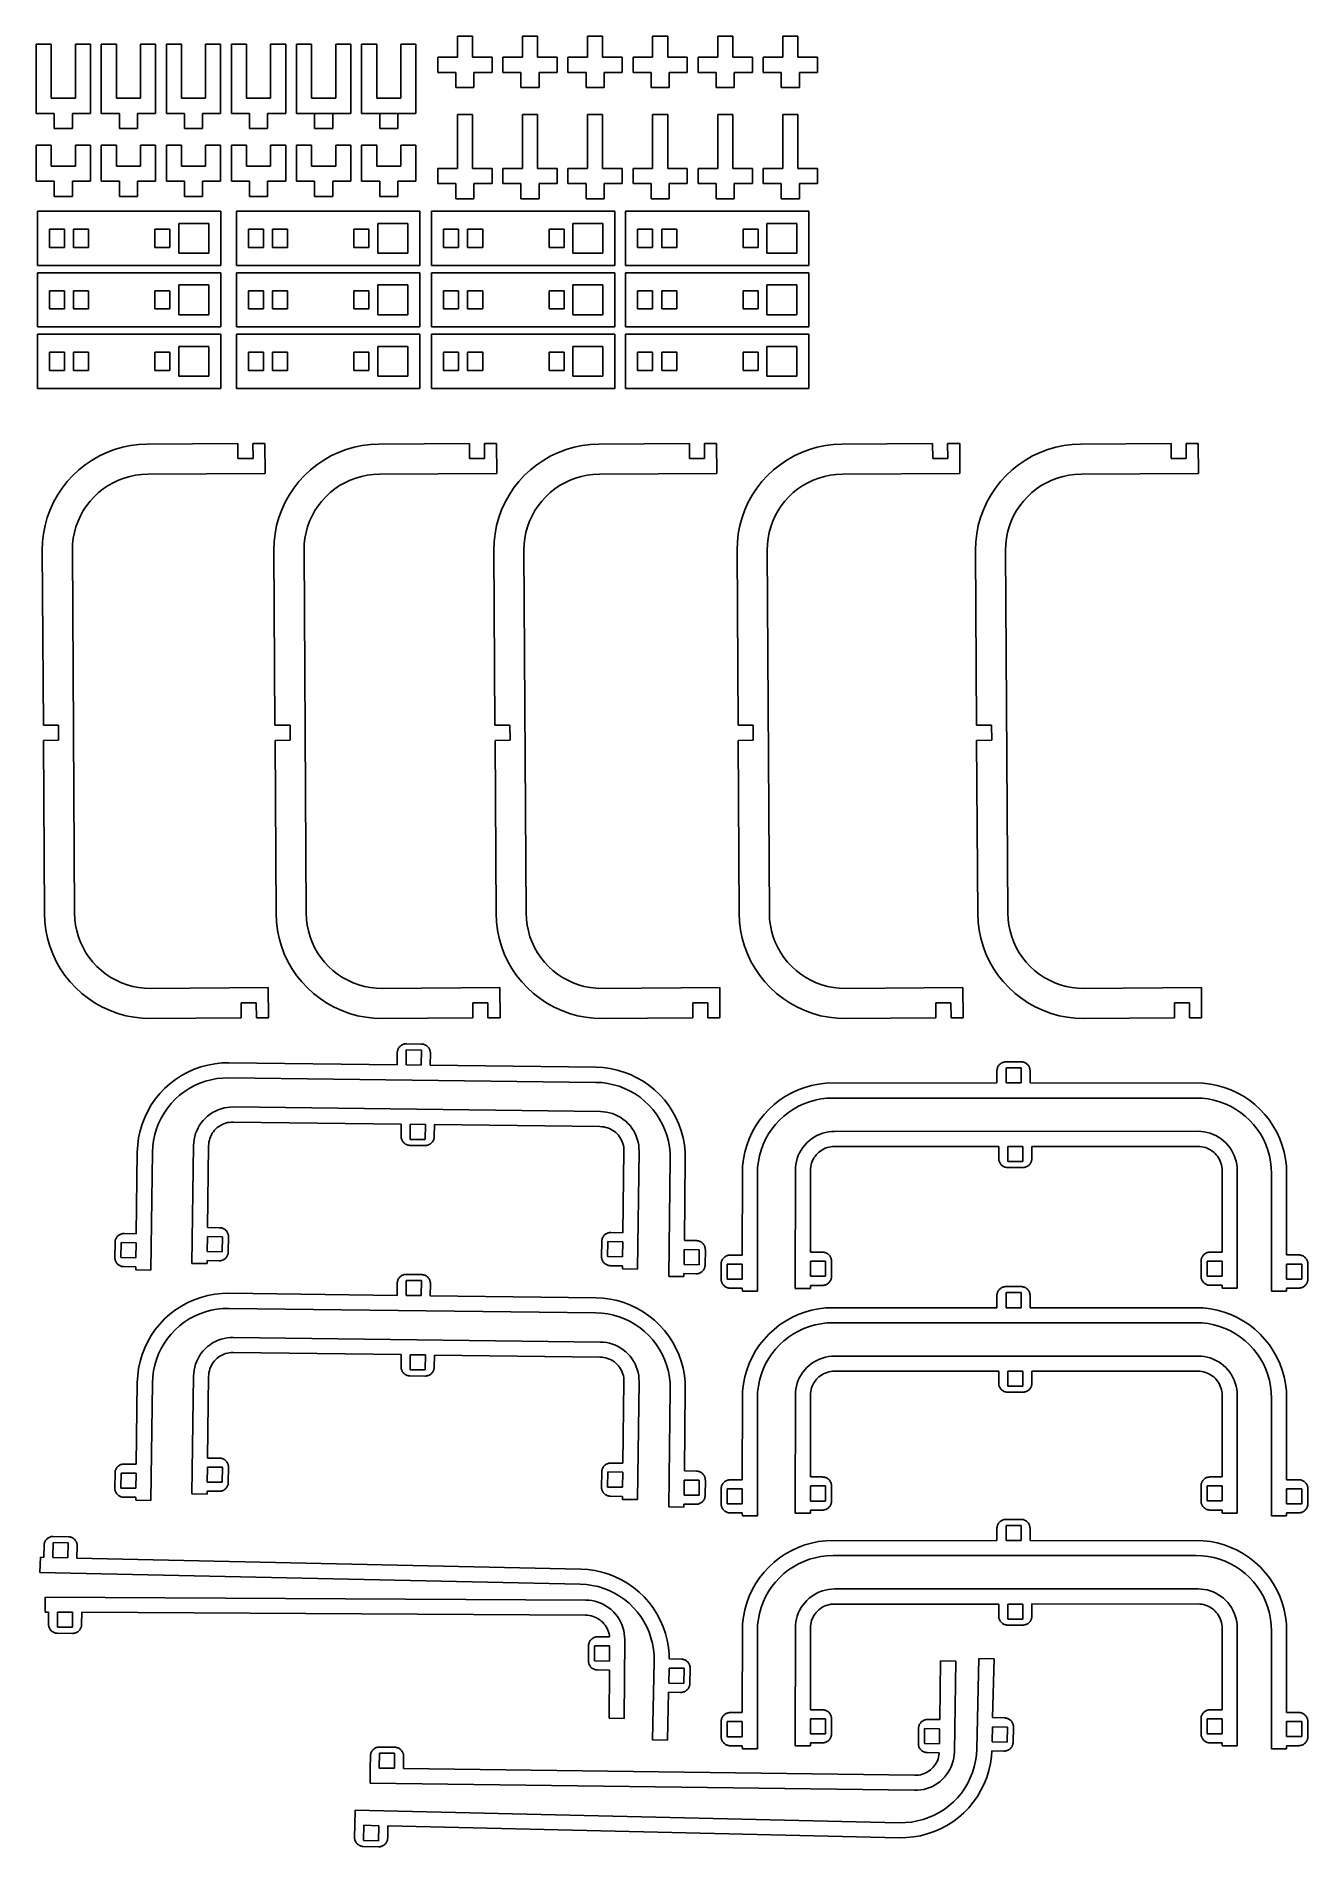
# Model space of a CAD drawing. Header units: millimetres. Extents: x 283 to 494, y -202 to 99.
import ezdxf

# ---------------------------------------------------------------- set-up
doc = ezdxf.new("R2010")
doc.units = ezdxf.units.MM
doc.header["$MEASUREMENT"] = 0
doc.layers.get('0').update_dxf_attribs({"linetype": 'CONTINUOUS'})
doc.layers.add('Layer 1', color=7, linetype='CONTINUOUS')

msp = doc.modelspace()

# ---------------------------------------------------------------- linework, layer by layer
at = {"color": 1}
for p, q in [((285.86, 97.62), (283.36, 97.62)), ((283.36, 88.62), (283.36, 97.62)), ((285.86, 97.62), (283.36, 97.62)), ((283.36, 88.62), (283.36, 97.62)), ((285.86, 88.62), (285.86, 97.62)), ((285.86, 88.62), (285.86, 97.62)), ((292.36, 97.62), (289.86, 97.62)), ((289.86, 88.62), (289.86, 97.62)), ((292.36, 97.62), (289.86, 97.62)), ((289.86, 88.62), (289.86, 97.62)), ((292.36, 88.62), (292.36, 97.62)), ((292.36, 88.62), (292.36, 97.62)), ((296.66, 97.62), (294.16, 97.62)), ((294.16, 88.62), (294.16, 97.62)), ((296.66, 97.62), (294.16, 97.62)), ((294.16, 88.62), (294.16, 97.62)), ((296.66, 88.62), (296.66, 97.62)), ((296.66, 88.62), (296.66, 97.62)), ((303.16, 97.62), (300.66, 97.62)), ((300.66, 88.62), (300.66, 97.62)), ((303.16, 97.62), (300.66, 97.62)), ((300.66, 88.62), (300.66, 97.62)), ((303.16, 88.62), (303.16, 97.62)), ((303.16, 88.62), (303.16, 97.62)), ((307.46, 97.62), (304.96, 97.62)), ((304.96, 88.62), (304.96, 97.62)), ((307.46, 97.62), (304.96, 97.62)), ((304.96, 88.62), (304.96, 97.62)), ((307.46, 88.62), (307.46, 97.62)), ((307.46, 88.62), (307.46, 97.62)), ((313.96, 97.62), (311.46, 97.62)), ((311.46, 88.62), (311.46, 97.62)), ((313.96, 97.62), (311.46, 97.62)), ((311.46, 88.62), (311.46, 97.62)), ((313.96, 88.62), (313.96, 97.62)), ((313.96, 88.62), (313.96, 97.62)), ((318.26, 97.62), (315.76, 97.62)), ((315.76, 88.62), (315.76, 97.62)), ((318.26, 97.62), (315.76, 97.62)), ((315.76, 88.62), (315.76, 97.62)), ((318.26, 88.62), (318.26, 97.62)), ((318.26, 88.62), (318.26, 97.62)), ((324.76, 97.62), (322.26, 97.62)), ((322.26, 88.62), (322.26, 97.62)), ((324.76, 97.62), (322.26, 97.62)), ((322.26, 88.62), (322.26, 97.62)), ((324.76, 88.62), (324.76, 97.62)), ((324.76, 88.62), (324.76, 97.62)), ((329.06, 97.62), (326.56, 97.62)), ((326.56, 88.62), (326.56, 97.62)), ((329.06, 97.62), (326.56, 97.62)), ((326.56, 88.62), (326.56, 97.62)), ((329.06, 88.62), (329.06, 97.62)), ((329.06, 88.62), (329.06, 97.62)), ((335.56, 97.62), (333.06, 97.62)), ((333.06, 88.62), (333.06, 97.62)), ((335.56, 97.62), (333.06, 97.62)), ((333.06, 88.62), (333.06, 97.62)), ((335.56, 88.62), (335.56, 97.62)), ((335.56, 88.62), (335.56, 97.62)), ((339.86, 97.62), (337.36, 97.62)), ((337.36, 88.62), (337.36, 97.62)), ((339.86, 97.62), (337.36, 97.62)), ((337.36, 88.62), (337.36, 97.62)), ((339.86, 88.62), (339.86, 97.62)), ((339.86, 88.62), (339.86, 97.62)), ((346.36, 97.62), (343.86, 97.62)), ((343.86, 88.62), (343.86, 97.62)), ((346.36, 97.62), (343.86, 97.62)), ((343.86, 88.62), (343.86, 97.62)), ((346.36, 88.62), (346.36, 97.62)), ((346.36, 88.62), (346.36, 97.62)), ((355.75, 98.92), (353.25, 98.92)), ((353.25, 95.42), (353.25, 98.92)), ((355.75, 98.92), (353.25, 98.92)), ((353.25, 95.42), (353.25, 98.92)), ((355.75, 95.42), (355.75, 98.92)), ((355.75, 95.42), (355.75, 98.92)), ((366.55, 98.92), (364.05, 98.92)), ((364.05, 95.42), (364.05, 98.92)), ((366.55, 98.92), (364.05, 98.92)), ((364.05, 95.42), (364.05, 98.92)), ((366.55, 95.42), (366.55, 98.92)), ((366.55, 95.42), (366.55, 98.92)), ((377.35, 98.92), (374.85, 98.92)), ((374.85, 95.42), (374.85, 98.92)), ((377.35, 98.92), (374.85, 98.92)), ((374.85, 95.42), (374.85, 98.92)), ((377.35, 95.42), (377.35, 98.92)), ((377.35, 95.42), (377.35, 98.92)), ((388.15, 98.92), (385.65, 98.92)), ((385.65, 95.42), (385.65, 98.92)), ((388.15, 98.92), (385.65, 98.92)), ((385.65, 95.42), (385.65, 98.92)), ((388.15, 95.42), (388.15, 98.92)), ((388.15, 95.42), (388.15, 98.92)), ((398.95, 98.92), (396.45, 98.92)), ((396.45, 95.42), (396.45, 98.92)), ((398.95, 98.92), (396.45, 98.92)), ((396.45, 95.42), (396.45, 98.92)), ((398.95, 95.42), (398.95, 98.92)), ((398.95, 95.42), (398.95, 98.92)), ((409.75, 98.92), (407.25, 98.92)), ((407.25, 95.42), (407.25, 98.92)), ((409.75, 98.92), (407.25, 98.92)), ((407.25, 95.42), (407.25, 98.92)), ((409.75, 95.42), (409.75, 98.92)), ((409.75, 95.42), (409.75, 98.92)), ((350, 92.92), (350, 95.42)), ((350, 95.42), (353.25, 95.42)), ((350, 92.92), (350, 95.42)), ((350, 95.42), (353.25, 95.42)), ((359, 95.42), (355.75, 95.42)), ((359, 95.42), (355.75, 95.42)), ((359, 92.92), (359, 95.42)), ((359, 92.92), (359, 95.42)), ((360.8, 92.92), (360.8, 95.42)), ((360.8, 95.42), (364.05, 95.42)), ((360.8, 92.92), (360.8, 95.42)), ((360.8, 95.42), (364.05, 95.42)), ((369.8, 95.42), (366.55, 95.42)), ((369.8, 95.42), (366.55, 95.42)), ((369.8, 92.92), (369.8, 95.42)), ((369.8, 92.92), (369.8, 95.42)), ((371.6, 92.92), (371.6, 95.42)), ((371.6, 95.42), (374.85, 95.42)), ((371.6, 92.92), (371.6, 95.42)), ((371.6, 95.42), (374.85, 95.42)), ((380.6, 95.42), (377.35, 95.42)), ((380.6, 95.42), (377.35, 95.42)), ((380.6, 92.92), (380.6, 95.42)), ((380.6, 92.92), (380.6, 95.42)), ((382.4, 92.92), (382.4, 95.42)), ((382.4, 95.42), (385.65, 95.42)), ((382.4, 92.92), (382.4, 95.42)), ((382.4, 95.42), (385.65, 95.42)), ((391.4, 95.42), (388.15, 95.42)), ((391.4, 95.42), (388.15, 95.42)), ((391.4, 92.92), (391.4, 95.42)), ((391.4, 92.92), (391.4, 95.42)), ((393.2, 92.92), (393.2, 95.42)), ((393.2, 95.42), (396.45, 95.42)), ((393.2, 92.92), (393.2, 95.42)), ((393.2, 95.42), (396.45, 95.42)), ((402.2, 95.42), (398.95, 95.42)), ((402.2, 95.42), (398.95, 95.42)), ((402.2, 92.92), (402.2, 95.42)), ((402.2, 92.92), (402.2, 95.42)), ((404, 92.92), (404, 95.42)), ((404, 95.42), (407.25, 95.42)), ((404, 92.92), (404, 95.42)), ((404, 95.42), (407.25, 95.42)), ((413, 95.42), (409.75, 95.42)), ((413, 95.42), (409.75, 95.42)), ((413, 92.92), (413, 95.42)), ((413, 92.92), (413, 95.42)), ((350, 92.92), (353, 92.92)), ((350, 92.92), (353, 92.92)), ((353, 92.92), (353, 90.42)), ((353, 92.92), (353, 90.42)), ((353, 90.42), (356, 90.42)), ((353, 90.42), (356, 90.42)), ((359, 92.92), (356, 92.92)), ((359, 92.92), (356, 92.92)), ((356, 92.92), (356, 90.42)), ((356, 92.92), (356, 90.42)), ((360.8, 92.92), (363.8, 92.92)), ((360.8, 92.92), (363.8, 92.92)), ((363.8, 92.92), (363.8, 90.42)), ((363.8, 92.92), (363.8, 90.42)), ((363.8, 90.42), (366.8, 90.42)), ((363.8, 90.42), (366.8, 90.42)), ((369.8, 92.92), (366.8, 92.92)), ((369.8, 92.92), (366.8, 92.92)), ((366.8, 92.92), (366.8, 90.42)), ((366.8, 92.92), (366.8, 90.42)), ((371.6, 92.92), (374.6, 92.92)), ((371.6, 92.92), (374.6, 92.92)), ((374.6, 92.92), (374.6, 90.42)), ((374.6, 92.92), (374.6, 90.42)), ((374.6, 90.42), (377.6, 90.42)), ((374.6, 90.42), (377.6, 90.42)), ((380.6, 92.92), (377.6, 92.92)), ((380.6, 92.92), (377.6, 92.92)), ((377.6, 92.92), (377.6, 90.42)), ((377.6, 92.92), (377.6, 90.42)), ((382.4, 92.92), (385.4, 92.92)), ((382.4, 92.92), (385.4, 92.92)), ((385.4, 92.92), (385.4, 90.42)), ((385.4, 92.92), (385.4, 90.42)), ((385.4, 90.42), (388.4, 90.42)), ((385.4, 90.42), (388.4, 90.42)), ((391.4, 92.92), (388.4, 92.92)), ((391.4, 92.92), (388.4, 92.92)), ((388.4, 92.92), (388.4, 90.42)), ((388.4, 92.92), (388.4, 90.42)), ((393.2, 92.92), (396.2, 92.92)), ((393.2, 92.92), (396.2, 92.92)), ((396.2, 92.92), (396.2, 90.42)), ((396.2, 92.92), (396.2, 90.42)), ((396.2, 90.42), (399.2, 90.42)), ((396.2, 90.42), (399.2, 90.42)), ((402.2, 92.92), (399.2, 92.92)), ((402.2, 92.92), (399.2, 92.92)), ((399.2, 92.92), (399.2, 90.42)), ((399.2, 92.92), (399.2, 90.42)), ((404, 92.92), (407, 92.92)), ((404, 92.92), (407, 92.92)), ((407, 92.92), (407, 90.42)), ((407, 92.92), (407, 90.42)), ((407, 90.42), (410, 90.42)), ((407, 90.42), (410, 90.42)), ((413, 92.92), (410, 92.92)), ((413, 92.92), (410, 92.92)), ((410, 92.92), (410, 90.42)), ((410, 92.92), (410, 90.42)), ((283.36, 88.62), (283.36, 86.12)), ((283.36, 88.62), (283.36, 86.12)), ((287.86, 88.62), (285.86, 88.62)), ((287.86, 88.62), (285.86, 88.62)), ((287.86, 88.62), (289.86, 88.62)), ((287.86, 88.62), (289.86, 88.62)), ((292.36, 88.62), (292.36, 86.12)), ((292.36, 88.62), (292.36, 86.12)), ((294.16, 88.62), (294.16, 86.12)), ((294.16, 88.62), (294.16, 86.12)), ((298.66, 88.62), (296.66, 88.62)), ((298.66, 88.62), (296.66, 88.62)), ((298.66, 88.62), (300.66, 88.62)), ((298.66, 88.62), (300.66, 88.62)), ((303.16, 88.62), (303.16, 86.12)), ((303.16, 88.62), (303.16, 86.12)), ((304.96, 88.62), (304.96, 86.12)), ((304.96, 88.62), (304.96, 86.12)), ((309.46, 88.62), (307.46, 88.62)), ((309.46, 88.62), (307.46, 88.62)), ((309.46, 88.62), (311.46, 88.62)), ((309.46, 88.62), (311.46, 88.62)), ((313.96, 88.62), (313.96, 86.12)), ((313.96, 88.62), (313.96, 86.12)), ((315.76, 88.62), (315.76, 86.12)), ((315.76, 88.62), (315.76, 86.12)), ((320.26, 88.62), (318.26, 88.62)), ((320.26, 88.62), (318.26, 88.62)), ((320.26, 88.62), (322.26, 88.62)), ((320.26, 88.62), (322.26, 88.62)), ((324.76, 88.62), (324.76, 86.12)), ((324.76, 88.62), (324.76, 86.12)), ((326.56, 88.62), (326.56, 86.12)), ((326.56, 88.62), (326.56, 86.12)), ((331.06, 88.62), (329.06, 88.62)), ((331.06, 88.62), (329.06, 88.62)), ((331.06, 88.62), (333.06, 88.62)), ((331.06, 88.62), (333.06, 88.62)), ((335.56, 88.62), (335.56, 86.12)), ((335.56, 88.62), (335.56, 86.12)), ((337.36, 88.62), (337.36, 86.12)), ((337.36, 88.62), (337.36, 86.12)), ((341.86, 88.62), (339.86, 88.62)), ((341.86, 88.62), (339.86, 88.62)), ((341.86, 88.62), (343.86, 88.62)), ((341.86, 88.62), (343.86, 88.62)), ((346.36, 88.62), (346.36, 86.12)), ((346.36, 88.62), (346.36, 86.12)), ((283.36, 86.12), (286.36, 86.12)), ((283.36, 86.12), (286.36, 86.12)), ((286.36, 86.12), (286.36, 83.62)), ((286.36, 86.12), (286.36, 83.62)), ((292.36, 86.12), (289.36, 86.12)), ((292.36, 86.12), (289.36, 86.12)), ((289.36, 86.12), (289.36, 83.62)), ((289.36, 86.12), (289.36, 83.62)), ((294.16, 86.12), (297.16, 86.12)), ((294.16, 86.12), (297.16, 86.12)), ((297.16, 86.12), (297.16, 83.62)), ((297.16, 86.12), (297.16, 83.62)), ((303.16, 86.12), (300.16, 86.12)), ((303.16, 86.12), (300.16, 86.12)), ((300.16, 86.12), (300.16, 83.62)), ((300.16, 86.12), (300.16, 83.62)), ((304.96, 86.12), (307.96, 86.12)), ((304.96, 86.12), (307.96, 86.12)), ((307.96, 86.12), (307.96, 83.62)), ((307.96, 86.12), (307.96, 83.62)), ((313.96, 86.12), (310.96, 86.12)), ((313.96, 86.12), (310.96, 86.12)), ((310.96, 86.12), (310.96, 83.62)), ((310.96, 86.12), (310.96, 83.62)), ((315.76, 86.12), (318.76, 86.12)), ((315.76, 86.12), (318.76, 86.12)), ((318.76, 86.12), (318.76, 83.62)), ((318.76, 86.12), (318.76, 83.62)), ((324.76, 86.12), (321.76, 86.12)), ((324.76, 86.12), (321.76, 86.12)), ((321.76, 86.12), (321.76, 83.62)), ((321.76, 86.12), (321.76, 83.62)), ((326.56, 86.12), (329.56, 86.12)), ((326.56, 86.12), (329.56, 86.12)), ((329.56, 86.12), (332.56, 86.12)), ((329.56, 86.12), (329.56, 83.62)), ((329.56, 86.12), (329.56, 83.62)), ((335.56, 86.12), (332.56, 86.12)), ((335.56, 86.12), (332.56, 86.12)), ((332.56, 86.12), (332.56, 83.62)), ((332.56, 86.12), (332.56, 83.62)), ((337.36, 86.12), (340.36, 86.12)), ((337.36, 86.12), (340.36, 86.12)), ((340.36, 86.12), (343.36, 86.12)), ((340.36, 86.12), (340.36, 83.62)), ((340.36, 86.12), (340.36, 83.62)), ((346.36, 86.12), (343.36, 86.12)), ((346.36, 86.12), (343.36, 86.12)), ((343.36, 86.12), (343.36, 83.62)), ((343.36, 86.12), (343.36, 83.62)), ((355.75, 85.95), (353.25, 85.95)), ((355.75, 85.95), (353.25, 85.95)), ((353.25, 76.95), (353.25, 85.95)), ((353.25, 76.95), (353.25, 85.95)), ((355.75, 76.95), (355.75, 85.95)), ((355.75, 76.95), (355.75, 85.95)), ((366.55, 85.95), (364.05, 85.95)), ((366.55, 85.95), (364.05, 85.95)), ((364.05, 76.95), (364.05, 85.95)), ((364.05, 76.95), (364.05, 85.95)), ((366.55, 76.95), (366.55, 85.95)), ((366.55, 76.95), (366.55, 85.95)), ((377.35, 85.95), (374.85, 85.95)), ((377.35, 85.95), (374.85, 85.95)), ((374.85, 76.95), (374.85, 85.95)), ((374.85, 76.95), (374.85, 85.95)), ((377.35, 76.95), (377.35, 85.95)), ((377.35, 76.95), (377.35, 85.95)), ((388.15, 85.95), (385.65, 85.95)), ((388.15, 85.95), (385.65, 85.95)), ((385.65, 76.95), (385.65, 85.95)), ((385.65, 76.95), (385.65, 85.95)), ((388.15, 76.95), (388.15, 85.95)), ((388.15, 76.95), (388.15, 85.95)), ((398.95, 85.95), (396.45, 85.95)), ((398.95, 85.95), (396.45, 85.95)), ((396.45, 76.95), (396.45, 85.95)), ((396.45, 76.95), (396.45, 85.95)), ((398.95, 76.95), (398.95, 85.95)), ((398.95, 76.95), (398.95, 85.95)), ((409.75, 85.95), (407.25, 85.95)), ((409.75, 85.95), (407.25, 85.95)), ((407.25, 76.95), (407.25, 85.95)), ((407.25, 76.95), (407.25, 85.95)), ((409.75, 76.95), (409.75, 85.95)), ((409.75, 76.95), (409.75, 85.95)), ((286.36, 83.62), (289.36, 83.62)), ((286.36, 83.62), (289.36, 83.62)), ((297.16, 83.62), (300.16, 83.62)), ((297.16, 83.62), (300.16, 83.62)), ((307.96, 83.62), (310.96, 83.62)), ((307.96, 83.62), (310.96, 83.62)), ((318.76, 83.62), (321.76, 83.62)), ((318.76, 83.62), (321.76, 83.62)), ((329.56, 83.62), (332.56, 83.62)), ((329.56, 83.62), (332.56, 83.62)), ((340.36, 83.62), (343.36, 83.62)), ((340.36, 83.62), (343.36, 83.62)), ((285.86, 80.84), (283.36, 80.84)), ((283.36, 77.34), (283.36, 80.84)), ((285.86, 80.84), (283.36, 80.84)), ((283.36, 77.34), (283.36, 80.84)), ((285.86, 77.34), (285.86, 80.84)), ((285.86, 77.34), (285.86, 80.84)), ((292.36, 80.84), (289.86, 80.84)), ((289.86, 77.34), (289.86, 80.84)), ((292.36, 80.84), (289.86, 80.84)), ((289.86, 77.34), (289.86, 80.84)), ((292.36, 77.34), (292.36, 80.84)), ((292.36, 77.34), (292.36, 80.84)), ((296.66, 80.84), (294.16, 80.84)), ((294.16, 77.34), (294.16, 80.84)), ((296.66, 80.84), (294.16, 80.84)), ((294.16, 77.34), (294.16, 80.84)), ((296.66, 77.34), (296.66, 80.84)), ((296.66, 77.34), (296.66, 80.84)), ((303.16, 80.84), (300.66, 80.84)), ((300.66, 77.34), (300.66, 80.84)), ((303.16, 80.84), (300.66, 80.84)), ((300.66, 77.34), (300.66, 80.84)), ((303.16, 77.34), (303.16, 80.84)), ((303.16, 77.34), (303.16, 80.84)), ((307.46, 80.84), (304.96, 80.84)), ((304.96, 77.34), (304.96, 80.84)), ((307.46, 80.84), (304.96, 80.84)), ((304.96, 77.34), (304.96, 80.84)), ((307.46, 77.34), (307.46, 80.84)), ((307.46, 77.34), (307.46, 80.84)), ((313.96, 80.84), (311.46, 80.84)), ((311.46, 77.34), (311.46, 80.84)), ((313.96, 80.84), (311.46, 80.84)), ((311.46, 77.34), (311.46, 80.84)), ((313.96, 77.34), (313.96, 80.84)), ((313.96, 77.34), (313.96, 80.84)), ((318.26, 80.84), (315.76, 80.84)), ((315.76, 77.34), (315.76, 80.84)), ((318.26, 80.84), (315.76, 80.84)), ((315.76, 77.34), (315.76, 80.84)), ((318.26, 77.34), (318.26, 80.84)), ((318.26, 77.34), (318.26, 80.84)), ((324.76, 80.84), (322.26, 80.84)), ((322.26, 77.34), (322.26, 80.84)), ((324.76, 80.84), (322.26, 80.84)), ((322.26, 77.34), (322.26, 80.84)), ((324.76, 77.34), (324.76, 80.84)), ((324.76, 77.34), (324.76, 80.84)), ((329.06, 80.84), (326.56, 80.84)), ((326.56, 77.34), (326.56, 80.84)), ((329.06, 80.84), (326.56, 80.84)), ((326.56, 77.34), (326.56, 80.84)), ((329.06, 77.34), (329.06, 80.84)), ((329.06, 77.34), (329.06, 80.84)), ((335.56, 80.84), (333.06, 80.84)), ((333.06, 77.34), (333.06, 80.84)), ((335.56, 80.84), (333.06, 80.84)), ((333.06, 77.34), (333.06, 80.84)), ((335.56, 77.34), (335.56, 80.84)), ((335.56, 77.34), (335.56, 80.84)), ((339.86, 80.84), (337.36, 80.84)), ((337.36, 77.34), (337.36, 80.84)), ((339.86, 80.84), (337.36, 80.84)), ((337.36, 77.34), (337.36, 80.84)), ((339.86, 77.34), (339.86, 80.84)), ((339.86, 77.34), (339.86, 80.84)), ((346.36, 80.84), (343.86, 80.84)), ((343.86, 77.34), (343.86, 80.84)), ((346.36, 80.84), (343.86, 80.84)), ((343.86, 77.34), (343.86, 80.84)), ((346.36, 77.34), (346.36, 80.84)), ((346.36, 77.34), (346.36, 80.84)), ((283.36, 77.34), (283.36, 74.84)), ((283.36, 77.34), (283.36, 74.84)), ((287.86, 77.34), (285.86, 77.34)), ((287.86, 77.34), (285.86, 77.34)), ((287.86, 77.34), (289.86, 77.34)), ((287.86, 77.34), (289.86, 77.34)), ((292.36, 77.34), (292.36, 74.84)), ((292.36, 77.34), (292.36, 74.84)), ((294.16, 77.34), (294.16, 74.84)), ((294.16, 77.34), (294.16, 74.84)), ((298.66, 77.34), (296.66, 77.34)), ((298.66, 77.34), (296.66, 77.34)), ((298.66, 77.34), (300.66, 77.34)), ((298.66, 77.34), (300.66, 77.34)), ((303.16, 77.34), (303.16, 74.84)), ((303.16, 77.34), (303.16, 74.84)), ((304.96, 77.34), (304.96, 74.84)), ((304.96, 77.34), (304.96, 74.84)), ((309.46, 77.34), (307.46, 77.34)), ((309.46, 77.34), (307.46, 77.34)), ((309.46, 77.34), (311.46, 77.34)), ((309.46, 77.34), (311.46, 77.34)), ((313.96, 77.34), (313.96, 74.84)), ((313.96, 77.34), (313.96, 74.84)), ((315.76, 77.34), (315.76, 74.84)), ((315.76, 77.34), (315.76, 74.84)), ((320.26, 77.34), (318.26, 77.34)), ((320.26, 77.34), (318.26, 77.34)), ((320.26, 77.34), (322.26, 77.34)), ((320.26, 77.34), (322.26, 77.34)), ((324.76, 77.34), (324.76, 74.84)), ((324.76, 77.34), (324.76, 74.84)), ((326.56, 77.34), (326.56, 74.84)), ((326.56, 77.34), (326.56, 74.84)), ((331.06, 77.34), (329.06, 77.34)), ((331.06, 77.34), (329.06, 77.34)), ((331.06, 77.34), (333.06, 77.34)), ((331.06, 77.34), (333.06, 77.34)), ((335.56, 77.34), (335.56, 74.84)), ((335.56, 77.34), (335.56, 74.84)), ((337.36, 77.34), (337.36, 74.84)), ((337.36, 77.34), (337.36, 74.84)), ((341.86, 77.34), (339.86, 77.34)), ((341.86, 77.34), (339.86, 77.34)), ((341.86, 77.34), (343.86, 77.34)), ((341.86, 77.34), (343.86, 77.34)), ((346.36, 77.34), (346.36, 74.84)), ((346.36, 77.34), (346.36, 74.84)), ((350, 74.45), (350, 76.95)), ((350, 74.45), (350, 76.95)), ((350, 76.95), (353.25, 76.95)), ((350, 76.95), (353.25, 76.95)), ((359, 76.95), (355.75, 76.95)), ((359, 76.95), (355.75, 76.95)), ((359, 74.45), (359, 76.95)), ((359, 74.45), (359, 76.95)), ((360.8, 74.45), (360.8, 76.95)), ((360.8, 74.45), (360.8, 76.95)), ((360.8, 76.95), (364.05, 76.95)), ((360.8, 76.95), (364.05, 76.95)), ((369.8, 76.95), (366.55, 76.95)), ((369.8, 76.95), (366.55, 76.95)), ((369.8, 74.45), (369.8, 76.95)), ((369.8, 74.45), (369.8, 76.95)), ((371.6, 74.45), (371.6, 76.95)), ((371.6, 74.45), (371.6, 76.95)), ((371.6, 76.95), (374.85, 76.95)), ((371.6, 76.95), (374.85, 76.95)), ((380.6, 76.95), (377.35, 76.95)), ((380.6, 76.95), (377.35, 76.95)), ((380.6, 74.45), (380.6, 76.95)), ((380.6, 74.45), (380.6, 76.95)), ((382.4, 74.45), (382.4, 76.95)), ((382.4, 74.45), (382.4, 76.95)), ((382.4, 76.95), (385.65, 76.95)), ((382.4, 76.95), (385.65, 76.95)), ((391.4, 76.95), (388.15, 76.95)), ((391.4, 76.95), (388.15, 76.95)), ((391.4, 74.45), (391.4, 76.95)), ((391.4, 74.45), (391.4, 76.95)), ((393.2, 74.45), (393.2, 76.95)), ((393.2, 74.45), (393.2, 76.95)), ((393.2, 76.95), (396.45, 76.95)), ((393.2, 76.95), (396.45, 76.95)), ((402.2, 76.95), (398.95, 76.95)), ((402.2, 76.95), (398.95, 76.95)), ((402.2, 74.45), (402.2, 76.95)), ((402.2, 74.45), (402.2, 76.95)), ((404, 74.45), (404, 76.95)), ((404, 74.45), (404, 76.95)), ((404, 76.95), (407.25, 76.95)), ((404, 76.95), (407.25, 76.95)), ((413, 76.95), (409.75, 76.95)), ((413, 76.95), (409.75, 76.95)), ((413, 74.45), (413, 76.95)), ((413, 74.45), (413, 76.95)), ((283.36, 74.84), (286.36, 74.84)), ((283.36, 74.84), (286.36, 74.84)), ((286.36, 74.84), (286.36, 72.34)), ((286.36, 74.84), (286.36, 72.34)), ((286.36, 72.34), (289.36, 72.34)), ((286.36, 72.34), (289.36, 72.34)), ((292.36, 74.84), (289.36, 74.84)), ((292.36, 74.84), (289.36, 74.84)), ((289.36, 74.84), (289.36, 72.34)), ((289.36, 74.84), (289.36, 72.34)), ((294.16, 74.84), (297.16, 74.84)), ((294.16, 74.84), (297.16, 74.84)), ((297.16, 74.84), (297.16, 72.34)), ((297.16, 74.84), (297.16, 72.34)), ((297.16, 72.34), (300.16, 72.34)), ((297.16, 72.34), (300.16, 72.34)), ((303.16, 74.84), (300.16, 74.84)), ((303.16, 74.84), (300.16, 74.84)), ((300.16, 74.84), (300.16, 72.34)), ((300.16, 74.84), (300.16, 72.34)), ((304.96, 74.84), (307.96, 74.84)), ((304.96, 74.84), (307.96, 74.84)), ((307.96, 74.84), (307.96, 72.34)), ((307.96, 74.84), (307.96, 72.34)), ((307.96, 72.34), (310.96, 72.34)), ((307.96, 72.34), (310.96, 72.34)), ((313.96, 74.84), (310.96, 74.84)), ((313.96, 74.84), (310.96, 74.84)), ((310.96, 74.84), (310.96, 72.34)), ((310.96, 74.84), (310.96, 72.34)), ((315.76, 74.84), (318.76, 74.84)), ((315.76, 74.84), (318.76, 74.84)), ((318.76, 74.84), (318.76, 72.34)), ((318.76, 74.84), (318.76, 72.34)), ((318.76, 72.34), (321.76, 72.34)), ((318.76, 72.34), (321.76, 72.34)), ((324.76, 74.84), (321.76, 74.84)), ((324.76, 74.84), (321.76, 74.84)), ((321.76, 74.84), (321.76, 72.34)), ((321.76, 74.84), (321.76, 72.34)), ((326.56, 74.84), (329.56, 74.84)), ((326.56, 74.84), (329.56, 74.84)), ((329.56, 74.84), (329.56, 72.34)), ((329.56, 74.84), (329.56, 72.34)), ((329.56, 72.34), (332.56, 72.34)), ((329.56, 72.34), (332.56, 72.34)), ((335.56, 74.84), (332.56, 74.84)), ((335.56, 74.84), (332.56, 74.84)), ((332.56, 74.84), (332.56, 72.34)), ((332.56, 74.84), (332.56, 72.34)), ((337.36, 74.84), (340.36, 74.84)), ((337.36, 74.84), (340.36, 74.84)), ((340.36, 74.84), (340.36, 72.34)), ((340.36, 74.84), (340.36, 72.34)), ((340.36, 72.34), (343.36, 72.34)), ((340.36, 72.34), (343.36, 72.34)), ((346.36, 74.84), (343.36, 74.84)), ((346.36, 74.84), (343.36, 74.84)), ((343.36, 74.84), (343.36, 72.34)), ((343.36, 74.84), (343.36, 72.34)), ((350, 74.45), (353, 74.45)), ((350, 74.45), (353, 74.45)), ((353, 74.45), (353, 71.95)), ((353, 74.45), (353, 71.95)), ((359, 74.45), (356, 74.45)), ((359, 74.45), (356, 74.45)), ((356, 74.45), (356, 71.95)), ((356, 74.45), (356, 71.95)), ((360.8, 74.45), (363.8, 74.45)), ((360.8, 74.45), (363.8, 74.45)), ((363.8, 74.45), (363.8, 71.95)), ((363.8, 74.45), (363.8, 71.95)), ((369.8, 74.45), (366.8, 74.45)), ((369.8, 74.45), (366.8, 74.45)), ((366.8, 74.45), (366.8, 71.95)), ((366.8, 74.45), (366.8, 71.95)), ((371.6, 74.45), (374.6, 74.45)), ((371.6, 74.45), (374.6, 74.45)), ((374.6, 74.45), (374.6, 71.95)), ((374.6, 74.45), (374.6, 71.95)), ((380.6, 74.45), (377.6, 74.45)), ((380.6, 74.45), (377.6, 74.45)), ((377.6, 74.45), (377.6, 71.95)), ((377.6, 74.45), (377.6, 71.95)), ((382.4, 74.45), (385.4, 74.45)), ((382.4, 74.45), (385.4, 74.45)), ((385.4, 74.45), (385.4, 71.95)), ((385.4, 74.45), (385.4, 71.95)), ((391.4, 74.45), (388.4, 74.45)), ((391.4, 74.45), (388.4, 74.45)), ((388.4, 74.45), (388.4, 71.95)), ((388.4, 74.45), (388.4, 71.95)), ((393.2, 74.45), (396.2, 74.45)), ((393.2, 74.45), (396.2, 74.45)), ((396.2, 74.45), (396.2, 71.95)), ((396.2, 74.45), (396.2, 71.95)), ((402.2, 74.45), (399.2, 74.45)), ((402.2, 74.45), (399.2, 74.45)), ((399.2, 74.45), (399.2, 71.95)), ((399.2, 74.45), (399.2, 71.95)), ((404, 74.45), (407, 74.45)), ((404, 74.45), (407, 74.45)), ((407, 74.45), (407, 71.95)), ((407, 74.45), (407, 71.95)), ((413, 74.45), (410, 74.45)), ((413, 74.45), (410, 74.45)), ((410, 74.45), (410, 71.95)), ((410, 74.45), (410, 71.95)), ((289.56, 69.87), (283.56, 69.87)), ((283.56, 69.87), (283.56, 66.87)), ((289.56, 69.87), (283.56, 69.87)), ((283.56, 69.87), (283.56, 66.87)), ((292.06, 69.87), (289.56, 69.87)), ((292.06, 69.87), (289.56, 69.87)), ((305.01, 69.87), (292.06, 69.87)), ((305.01, 69.87), (292.06, 69.87)), ((305.01, 69.87), (314.01, 69.87)), ((305.01, 69.87), (314.01, 69.87)), ((314.01, 60.87), (314.01, 69.87)), ((314.01, 60.87), (314.01, 69.87)), ((322.58, 69.87), (316.58, 69.87)), ((316.58, 69.87), (316.58, 66.87)), ((322.58, 69.87), (316.58, 69.87)), ((316.58, 69.87), (316.58, 66.87)), ((325.08, 69.87), (322.58, 69.87)), ((325.08, 69.87), (322.58, 69.87)), ((338.02, 69.87), (325.08, 69.87)), ((338.02, 69.87), (325.08, 69.87)), ((338.02, 69.87), (347.02, 69.87)), ((338.02, 69.87), (347.02, 69.87)), ((347.02, 60.87), (347.02, 69.87)), ((347.02, 60.87), (347.02, 69.87)), ((354.95, 69.87), (348.95, 69.87)), ((348.95, 69.87), (348.95, 66.87)), ((354.95, 69.87), (348.95, 69.87)), ((348.95, 69.87), (348.95, 66.87)), ((353, 71.95), (356, 71.95)), ((353, 71.95), (356, 71.95)), ((357.45, 69.87), (354.95, 69.87)), ((357.45, 69.87), (354.95, 69.87)), ((370.4, 69.87), (357.45, 69.87)), ((370.4, 69.87), (357.45, 69.87)), ((363.8, 71.95), (366.8, 71.95)), ((363.8, 71.95), (366.8, 71.95)), ((370.4, 69.87), (379.4, 69.87)), ((370.4, 69.87), (379.4, 69.87)), ((374.6, 71.95), (377.6, 71.95)), ((374.6, 71.95), (377.6, 71.95)), ((379.4, 60.87), (379.4, 69.87)), ((379.4, 60.87), (379.4, 69.87)), ((387.15, 69.87), (381.15, 69.87)), ((381.15, 69.87), (381.15, 66.87)), ((387.15, 69.87), (381.15, 69.87)), ((381.15, 69.87), (381.15, 66.87)), ((385.4, 71.95), (388.4, 71.95)), ((385.4, 71.95), (388.4, 71.95)), ((389.65, 69.87), (387.15, 69.87)), ((389.65, 69.87), (387.15, 69.87)), ((402.59, 69.87), (389.65, 69.87)), ((402.59, 69.87), (389.65, 69.87)), ((396.2, 71.95), (399.2, 71.95)), ((396.2, 71.95), (399.2, 71.95)), ((402.59, 69.87), (411.59, 69.87)), ((402.59, 69.87), (411.59, 69.87)), ((407, 71.95), (410, 71.95)), ((407, 71.95), (410, 71.95)), ((411.59, 60.87), (411.59, 69.87)), ((411.59, 60.87), (411.59, 69.87)), ((283.56, 63.87), (283.56, 66.87)), ((283.56, 63.87), (283.56, 66.87)), ((285.56, 66.87), (285.56, 63.87)), ((285.56, 66.87), (288.06, 66.87)), ((285.56, 66.87), (285.56, 63.87)), ((288.06, 66.87), (285.56, 66.87)), ((288.06, 66.87), (288.06, 63.87)), ((288.06, 66.87), (288.06, 63.87)), ((292.06, 66.87), (289.56, 66.87)), ((292.06, 66.87), (289.56, 66.87)), ((289.56, 63.87), (289.56, 66.87)), ((289.56, 63.87), (289.56, 66.87)), ((292.06, 66.87), (292.06, 63.87)), ((292.06, 66.87), (292.06, 63.87)), ((305.01, 66.87), (303.06, 66.87)), ((305.01, 66.87), (303.06, 66.87)), ((303.06, 66.87), (303.06, 63.87)), ((303.06, 63.87), (303.06, 66.87)), ((305.56, 66.87), (305.01, 66.87)), ((305.56, 66.87), (305.01, 66.87)), ((305.56, 63.87), (305.56, 66.87)), ((305.56, 66.87), (305.56, 63.87)), ((307.04, 67.85), (307.04, 62.9)), ((307.04, 67.85), (311.99, 67.85)), ((307.04, 67.85), (307.04, 62.9)), ((307.04, 67.85), (311.99, 67.85)), ((311.99, 62.9), (311.99, 67.85)), ((311.99, 62.9), (311.99, 67.85)), ((316.58, 63.87), (316.58, 66.87)), ((316.58, 63.87), (316.58, 66.87)), ((318.58, 66.87), (318.58, 63.87)), ((318.58, 66.87), (321.08, 66.87)), ((318.58, 66.87), (318.58, 63.87)), ((321.08, 66.87), (318.58, 66.87)), ((321.08, 66.87), (321.08, 63.87)), ((321.08, 66.87), (321.08, 63.87)), ((325.08, 66.87), (322.58, 66.87)), ((325.08, 66.87), (322.58, 66.87)), ((322.58, 63.87), (322.58, 66.87)), ((322.58, 63.87), (322.58, 66.87)), ((325.08, 66.87), (325.08, 63.87)), ((325.08, 66.87), (325.08, 63.87)), ((338.02, 66.87), (336.08, 66.87)), ((338.02, 66.87), (336.08, 66.87)), ((336.08, 66.87), (336.08, 63.87)), ((336.08, 63.87), (336.08, 66.87)), ((338.58, 66.87), (338.02, 66.87)), ((338.58, 66.87), (338.02, 66.87)), ((338.58, 63.87), (338.58, 66.87)), ((338.58, 66.87), (338.58, 63.87)), ((340.05, 67.85), (340.05, 62.9)), ((340.05, 67.85), (345, 67.85)), ((340.05, 67.85), (340.05, 62.9)), ((340.05, 67.85), (345, 67.85)), ((345, 62.9), (345, 67.85)), ((345, 62.9), (345, 67.85)), ((348.95, 63.87), (348.95, 66.87)), ((348.95, 63.87), (348.95, 66.87)), ((350.95, 66.87), (350.95, 63.87)), ((350.95, 66.87), (353.45, 66.87)), ((350.95, 66.87), (350.95, 63.87)), ((353.45, 66.87), (350.95, 66.87)), ((353.45, 66.87), (353.45, 63.87)), ((353.45, 66.87), (353.45, 63.87)), ((357.45, 66.87), (354.95, 66.87)), ((357.45, 66.87), (354.95, 66.87)), ((354.95, 63.87), (354.95, 66.87)), ((354.95, 63.87), (354.95, 66.87)), ((357.45, 66.87), (357.45, 63.87)), ((357.45, 66.87), (357.45, 63.87)), ((370.4, 66.87), (368.45, 66.87)), ((370.4, 66.87), (368.45, 66.87)), ((368.45, 66.87), (368.45, 63.87)), ((368.45, 63.87), (368.45, 66.87)), ((370.95, 66.87), (370.4, 66.87)), ((370.95, 66.87), (370.4, 66.87)), ((370.95, 63.87), (370.95, 66.87)), ((370.95, 66.87), (370.95, 63.87)), ((372.42, 67.85), (372.42, 62.9)), ((372.42, 67.85), (377.37, 67.85)), ((372.42, 67.85), (372.42, 62.9)), ((372.42, 67.85), (377.37, 67.85)), ((377.37, 62.9), (377.37, 67.85)), ((377.37, 62.9), (377.37, 67.85)), ((381.15, 63.87), (381.15, 66.87)), ((381.15, 63.87), (381.15, 66.87)), ((383.15, 66.87), (383.15, 63.87)), ((383.15, 66.87), (385.65, 66.87)), ((383.15, 66.87), (383.15, 63.87)), ((385.65, 66.87), (383.15, 66.87)), ((385.65, 66.87), (385.65, 63.87)), ((385.65, 66.87), (385.65, 63.87)), ((389.65, 66.87), (387.15, 66.87)), ((389.65, 66.87), (387.15, 66.87)), ((387.15, 63.87), (387.15, 66.87)), ((387.15, 63.87), (387.15, 66.87)), ((389.65, 66.87), (389.65, 63.87)), ((389.65, 66.87), (389.65, 63.87)), ((402.59, 66.87), (400.65, 66.87)), ((402.59, 66.87), (400.65, 66.87)), ((400.65, 66.87), (400.65, 63.87)), ((400.65, 63.87), (400.65, 66.87)), ((403.15, 66.87), (402.59, 66.87)), ((403.15, 66.87), (402.59, 66.87)), ((403.15, 63.87), (403.15, 66.87)), ((403.15, 66.87), (403.15, 63.87)), ((404.62, 67.85), (404.62, 62.9)), ((404.62, 67.85), (409.57, 67.85)), ((404.62, 67.85), (404.62, 62.9)), ((404.62, 67.85), (409.57, 67.85)), ((409.57, 62.9), (409.57, 67.85)), ((409.57, 62.9), (409.57, 67.85)), ((283.56, 63.87), (283.56, 60.87)), ((283.56, 63.87), (283.56, 60.87)), ((285.56, 63.87), (288.06, 63.87)), ((288.06, 63.87), (285.56, 63.87)), ((292.06, 63.87), (289.56, 63.87)), ((292.06, 63.87), (289.56, 63.87)), ((305.01, 63.87), (303.06, 63.87)), ((305.01, 63.87), (303.06, 63.87)), ((305.56, 63.87), (305.01, 63.87)), ((305.56, 63.87), (305.01, 63.87)), ((316.58, 63.87), (316.58, 60.87)), ((316.58, 63.87), (316.58, 60.87)), ((318.58, 63.87), (321.08, 63.87)), ((321.08, 63.87), (318.58, 63.87)), ((325.08, 63.87), (322.58, 63.87)), ((325.08, 63.87), (322.58, 63.87)), ((338.02, 63.87), (336.08, 63.87)), ((338.02, 63.87), (336.08, 63.87)), ((338.58, 63.87), (338.02, 63.87)), ((338.58, 63.87), (338.02, 63.87)), ((348.95, 63.87), (348.95, 60.87)), ((348.95, 63.87), (348.95, 60.87)), ((350.95, 63.87), (353.45, 63.87)), ((353.45, 63.87), (350.95, 63.87)), ((357.45, 63.87), (354.95, 63.87)), ((357.45, 63.87), (354.95, 63.87)), ((370.4, 63.87), (368.45, 63.87)), ((370.4, 63.87), (368.45, 63.87)), ((370.95, 63.87), (370.4, 63.87)), ((370.95, 63.87), (370.4, 63.87)), ((381.15, 63.87), (381.15, 60.87)), ((381.15, 63.87), (381.15, 60.87)), ((383.15, 63.87), (385.65, 63.87)), ((385.65, 63.87), (383.15, 63.87)), ((389.65, 63.87), (387.15, 63.87)), ((389.65, 63.87), (387.15, 63.87)), ((402.59, 63.87), (400.65, 63.87)), ((402.59, 63.87), (400.65, 63.87)), ((403.15, 63.87), (402.59, 63.87)), ((403.15, 63.87), (402.59, 63.87)), ((289.56, 60.87), (283.56, 60.87)), ((289.56, 60.87), (283.56, 60.87)), ((292.06, 60.87), (289.56, 60.87)), ((292.06, 60.87), (289.56, 60.87)), ((305.01, 60.87), (292.06, 60.87)), ((305.01, 60.87), (292.06, 60.87)), ((305.01, 60.87), (314.01, 60.87)), ((305.01, 60.87), (314.01, 60.87)), ((307.04, 62.9), (311.99, 62.9)), ((307.04, 62.9), (311.99, 62.9)), ((322.58, 60.87), (316.58, 60.87)), ((322.58, 60.87), (316.58, 60.87)), ((325.08, 60.87), (322.58, 60.87)), ((325.08, 60.87), (322.58, 60.87)), ((338.02, 60.87), (325.08, 60.87)), ((338.02, 60.87), (325.08, 60.87)), ((338.02, 60.87), (347.02, 60.87)), ((338.02, 60.87), (347.02, 60.87)), ((340.05, 62.9), (345, 62.9)), ((340.05, 62.9), (345, 62.9)), ((354.95, 60.87), (348.95, 60.87)), ((354.95, 60.87), (348.95, 60.87)), ((357.45, 60.87), (354.95, 60.87)), ((357.45, 60.87), (354.95, 60.87)), ((370.4, 60.87), (357.45, 60.87)), ((370.4, 60.87), (357.45, 60.87)), ((370.4, 60.87), (379.4, 60.87)), ((370.4, 60.87), (379.4, 60.87)), ((372.42, 62.9), (377.37, 62.9)), ((372.42, 62.9), (377.37, 62.9)), ((387.15, 60.87), (381.15, 60.87)), ((387.15, 60.87), (381.15, 60.87)), ((389.65, 60.87), (387.15, 60.87)), ((389.65, 60.87), (387.15, 60.87)), ((402.59, 60.87), (389.65, 60.87)), ((402.59, 60.87), (389.65, 60.87)), ((402.59, 60.87), (411.59, 60.87)), ((402.59, 60.87), (411.59, 60.87)), ((404.62, 62.9), (409.57, 62.9)), ((404.62, 62.9), (409.57, 62.9)), ((289.56, 59.67), (283.56, 59.67)), ((283.56, 59.67), (283.56, 56.67)), ((289.56, 59.67), (283.56, 59.67)), ((283.56, 59.67), (283.56, 56.67)), ((292.06, 59.67), (289.56, 59.67)), ((292.06, 59.67), (289.56, 59.67)), ((305.01, 59.67), (292.06, 59.67)), ((305.01, 59.67), (292.06, 59.67)), ((305.01, 59.67), (314.01, 59.67)), ((305.01, 59.67), (314.01, 59.67)), ((307.04, 57.64), (307.04, 52.69)), ((307.04, 57.64), (311.99, 57.64)), ((307.04, 57.64), (307.04, 52.69)), ((307.04, 57.64), (311.99, 57.64)), ((311.99, 52.69), (311.99, 57.64)), ((311.99, 52.69), (311.99, 57.64)), ((314.01, 50.67), (314.01, 59.67)), ((314.01, 50.67), (314.01, 59.67)), ((322.58, 59.67), (316.58, 59.67)), ((316.58, 59.67), (316.58, 56.67)), ((322.58, 59.67), (316.58, 59.67)), ((316.58, 59.67), (316.58, 56.67)), ((325.08, 59.67), (322.58, 59.67)), ((325.08, 59.67), (322.58, 59.67)), ((338.02, 59.67), (325.08, 59.67)), ((338.02, 59.67), (325.08, 59.67)), ((338.02, 59.67), (347.02, 59.67)), ((338.02, 59.67), (347.02, 59.67)), ((340.05, 57.64), (340.05, 52.69)), ((340.05, 57.64), (345, 57.64)), ((340.05, 57.64), (340.05, 52.69)), ((340.05, 57.64), (345, 57.64)), ((345, 52.69), (345, 57.64)), ((345, 52.69), (345, 57.64)), ((347.02, 50.67), (347.02, 59.67)), ((347.02, 50.67), (347.02, 59.67)), ((354.95, 59.67), (348.95, 59.67)), ((348.95, 59.67), (348.95, 56.67)), ((354.95, 59.67), (348.95, 59.67)), ((348.95, 59.67), (348.95, 56.67)), ((357.45, 59.67), (354.95, 59.67)), ((357.45, 59.67), (354.95, 59.67)), ((370.4, 59.67), (357.45, 59.67)), ((370.4, 59.67), (357.45, 59.67)), ((370.4, 59.67), (379.4, 59.67)), ((370.4, 59.67), (379.4, 59.67)), ((372.42, 57.64), (372.42, 52.69)), ((372.42, 57.64), (377.37, 57.64)), ((372.42, 57.64), (372.42, 52.69)), ((372.42, 57.64), (377.37, 57.64)), ((377.37, 52.69), (377.37, 57.64)), ((377.37, 52.69), (377.37, 57.64)), ((379.4, 50.67), (379.4, 59.67)), ((379.4, 50.67), (379.4, 59.67)), ((387.15, 59.67), (381.15, 59.67)), ((381.15, 59.67), (381.15, 56.67)), ((387.15, 59.67), (381.15, 59.67)), ((381.15, 59.67), (381.15, 56.67)), ((389.65, 59.67), (387.15, 59.67)), ((389.65, 59.67), (387.15, 59.67)), ((402.59, 59.67), (389.65, 59.67)), ((402.59, 59.67), (389.65, 59.67)), ((402.59, 59.67), (411.59, 59.67)), ((402.59, 59.67), (411.59, 59.67)), ((404.62, 57.64), (404.62, 52.69)), ((404.62, 57.64), (409.57, 57.64)), ((404.62, 57.64), (404.62, 52.69)), ((404.62, 57.64), (409.57, 57.64)), ((409.57, 52.69), (409.57, 57.64)), ((409.57, 52.69), (409.57, 57.64)), ((411.59, 50.67), (411.59, 59.67)), ((411.59, 50.67), (411.59, 59.67)), ((283.56, 53.67), (283.56, 56.67)), ((283.56, 53.67), (283.56, 56.67)), ((285.56, 56.67), (285.56, 53.67)), ((285.56, 56.67), (288.06, 56.67)), ((285.56, 56.67), (285.56, 53.67)), ((288.06, 56.67), (285.56, 56.67)), ((288.06, 56.67), (288.06, 53.67)), ((288.06, 56.67), (288.06, 53.67)), ((292.06, 56.67), (289.56, 56.67)), ((292.06, 56.67), (289.56, 56.67)), ((289.56, 53.67), (289.56, 56.67)), ((289.56, 53.67), (289.56, 56.67)), ((292.06, 56.67), (292.06, 53.67)), ((292.06, 56.67), (292.06, 53.67)), ((305.01, 56.67), (303.06, 56.67)), ((305.01, 56.67), (303.06, 56.67)), ((303.06, 56.67), (303.06, 53.67)), ((303.06, 53.67), (303.06, 56.67)), ((305.56, 56.67), (305.01, 56.67)), ((305.56, 56.67), (305.01, 56.67)), ((305.56, 53.67), (305.56, 56.67)), ((305.56, 56.67), (305.56, 53.67)), ((316.58, 53.67), (316.58, 56.67)), ((316.58, 53.67), (316.58, 56.67)), ((318.58, 56.67), (318.58, 53.67)), ((318.58, 56.67), (321.08, 56.67)), ((318.58, 56.67), (318.58, 53.67)), ((321.08, 56.67), (318.58, 56.67)), ((321.08, 56.67), (321.08, 53.67)), ((321.08, 56.67), (321.08, 53.67)), ((325.08, 56.67), (322.58, 56.67)), ((325.08, 56.67), (322.58, 56.67)), ((322.58, 53.67), (322.58, 56.67)), ((322.58, 53.67), (322.58, 56.67)), ((325.08, 56.67), (325.08, 53.67)), ((325.08, 56.67), (325.08, 53.67)), ((338.02, 56.67), (336.08, 56.67)), ((338.02, 56.67), (336.08, 56.67)), ((336.08, 56.67), (336.08, 53.67)), ((336.08, 53.67), (336.08, 56.67)), ((338.58, 56.67), (338.02, 56.67)), ((338.58, 56.67), (338.02, 56.67)), ((338.58, 53.67), (338.58, 56.67)), ((338.58, 56.67), (338.58, 53.67)), ((348.95, 53.67), (348.95, 56.67)), ((348.95, 53.67), (348.95, 56.67)), ((350.95, 56.67), (350.95, 53.67)), ((350.95, 56.67), (353.45, 56.67)), ((350.95, 56.67), (350.95, 53.67)), ((353.45, 56.67), (350.95, 56.67)), ((353.45, 56.67), (353.45, 53.67)), ((353.45, 56.67), (353.45, 53.67)), ((357.45, 56.67), (354.95, 56.67)), ((357.45, 56.67), (354.95, 56.67)), ((354.95, 53.67), (354.95, 56.67)), ((354.95, 53.67), (354.95, 56.67)), ((357.45, 56.67), (357.45, 53.67)), ((357.45, 56.67), (357.45, 53.67)), ((370.4, 56.67), (368.45, 56.67)), ((370.4, 56.67), (368.45, 56.67)), ((368.45, 56.67), (368.45, 53.67)), ((368.45, 53.67), (368.45, 56.67)), ((370.95, 56.67), (370.4, 56.67)), ((370.95, 56.67), (370.4, 56.67)), ((370.95, 53.67), (370.95, 56.67)), ((370.95, 56.67), (370.95, 53.67)), ((381.15, 53.67), (381.15, 56.67)), ((381.15, 53.67), (381.15, 56.67)), ((383.15, 56.67), (383.15, 53.67)), ((383.15, 56.67), (385.65, 56.67)), ((383.15, 56.67), (383.15, 53.67)), ((385.65, 56.67), (383.15, 56.67)), ((385.65, 56.67), (385.65, 53.67)), ((385.65, 56.67), (385.65, 53.67)), ((389.65, 56.67), (387.15, 56.67)), ((389.65, 56.67), (387.15, 56.67)), ((387.15, 53.67), (387.15, 56.67)), ((387.15, 53.67), (387.15, 56.67)), ((389.65, 56.67), (389.65, 53.67)), ((389.65, 56.67), (389.65, 53.67)), ((402.59, 56.67), (400.65, 56.67)), ((402.59, 56.67), (400.65, 56.67)), ((400.65, 56.67), (400.65, 53.67)), ((400.65, 53.67), (400.65, 56.67)), ((403.15, 56.67), (402.59, 56.67)), ((403.15, 56.67), (402.59, 56.67)), ((403.15, 53.67), (403.15, 56.67)), ((403.15, 56.67), (403.15, 53.67)), ((283.56, 53.67), (283.56, 50.67)), ((283.56, 53.67), (283.56, 50.67)), ((285.56, 53.67), (288.06, 53.67)), ((288.06, 53.67), (285.56, 53.67)), ((292.06, 53.67), (289.56, 53.67)), ((292.06, 53.67), (289.56, 53.67)), ((305.01, 53.67), (303.06, 53.67)), ((305.01, 53.67), (303.06, 53.67)), ((305.56, 53.67), (305.01, 53.67)), ((305.56, 53.67), (305.01, 53.67)), ((307.04, 52.69), (311.99, 52.69)), ((307.04, 52.69), (311.99, 52.69)), ((316.58, 53.67), (316.58, 50.67)), ((316.58, 53.67), (316.58, 50.67)), ((318.58, 53.67), (321.08, 53.67)), ((321.08, 53.67), (318.58, 53.67)), ((325.08, 53.67), (322.58, 53.67)), ((325.08, 53.67), (322.58, 53.67)), ((338.02, 53.67), (336.08, 53.67)), ((338.02, 53.67), (336.08, 53.67)), ((338.58, 53.67), (338.02, 53.67)), ((338.58, 53.67), (338.02, 53.67)), ((340.05, 52.69), (345, 52.69)), ((340.05, 52.69), (345, 52.69)), ((348.95, 53.67), (348.95, 50.67)), ((348.95, 53.67), (348.95, 50.67)), ((350.95, 53.67), (353.45, 53.67)), ((353.45, 53.67), (350.95, 53.67)), ((357.45, 53.67), (354.95, 53.67)), ((357.45, 53.67), (354.95, 53.67)), ((370.4, 53.67), (368.45, 53.67)), ((370.4, 53.67), (368.45, 53.67)), ((370.95, 53.67), (370.4, 53.67)), ((370.95, 53.67), (370.4, 53.67)), ((372.42, 52.69), (377.37, 52.69)), ((372.42, 52.69), (377.37, 52.69)), ((381.15, 53.67), (381.15, 50.67)), ((381.15, 53.67), (381.15, 50.67)), ((383.15, 53.67), (385.65, 53.67)), ((385.65, 53.67), (383.15, 53.67)), ((389.65, 53.67), (387.15, 53.67)), ((389.65, 53.67), (387.15, 53.67)), ((402.59, 53.67), (400.65, 53.67)), ((402.59, 53.67), (400.65, 53.67)), ((403.15, 53.67), (402.59, 53.67)), ((403.15, 53.67), (402.59, 53.67)), ((404.62, 52.69), (409.57, 52.69)), ((404.62, 52.69), (409.57, 52.69)), ((289.56, 50.67), (283.56, 50.67)), ((289.56, 50.67), (283.56, 50.67)), ((289.56, 49.46), (283.56, 49.46)), ((283.56, 49.46), (283.56, 46.46)), ((289.56, 49.46), (283.56, 49.46)), ((283.56, 49.46), (283.56, 46.46)), ((292.06, 50.67), (289.56, 50.67)), ((292.06, 50.67), (289.56, 50.67)), ((292.06, 49.46), (289.56, 49.46)), ((292.06, 49.46), (289.56, 49.46)), ((305.01, 50.67), (292.06, 50.67)), ((305.01, 50.67), (292.06, 50.67)), ((305.01, 49.46), (292.06, 49.46)), ((305.01, 49.46), (292.06, 49.46)), ((305.01, 50.67), (314.01, 50.67)), ((305.01, 50.67), (314.01, 50.67)), ((305.01, 49.46), (314.01, 49.46)), ((305.01, 49.46), (314.01, 49.46)), ((314.01, 40.46), (314.01, 49.46)), ((314.01, 40.46), (314.01, 49.46)), ((322.58, 50.67), (316.58, 50.67)), ((322.58, 50.67), (316.58, 50.67)), ((322.58, 49.46), (316.58, 49.46)), ((316.58, 49.46), (316.58, 46.46)), ((322.58, 49.46), (316.58, 49.46)), ((316.58, 49.46), (316.58, 46.46)), ((325.08, 50.67), (322.58, 50.67)), ((325.08, 50.67), (322.58, 50.67)), ((325.08, 49.46), (322.58, 49.46)), ((325.08, 49.46), (322.58, 49.46)), ((338.02, 50.67), (325.08, 50.67)), ((338.02, 50.67), (325.08, 50.67)), ((338.02, 49.46), (325.08, 49.46)), ((338.02, 49.46), (325.08, 49.46)), ((338.02, 50.67), (347.02, 50.67)), ((338.02, 50.67), (347.02, 50.67)), ((338.02, 49.46), (347.02, 49.46)), ((338.02, 49.46), (347.02, 49.46)), ((347.02, 40.46), (347.02, 49.46)), ((347.02, 40.46), (347.02, 49.46)), ((354.95, 50.67), (348.95, 50.67)), ((354.95, 50.67), (348.95, 50.67)), ((354.95, 49.46), (348.95, 49.46)), ((348.95, 49.46), (348.95, 46.46)), ((354.95, 49.46), (348.95, 49.46)), ((348.95, 49.46), (348.95, 46.46)), ((357.45, 50.67), (354.95, 50.67)), ((357.45, 50.67), (354.95, 50.67)), ((357.45, 49.46), (354.95, 49.46)), ((357.45, 49.46), (354.95, 49.46)), ((370.4, 50.67), (357.45, 50.67)), ((370.4, 50.67), (357.45, 50.67)), ((370.4, 49.46), (357.45, 49.46)), ((370.4, 49.46), (357.45, 49.46)), ((370.4, 50.67), (379.4, 50.67)), ((370.4, 50.67), (379.4, 50.67)), ((370.4, 49.46), (379.4, 49.46)), ((370.4, 49.46), (379.4, 49.46)), ((379.4, 40.46), (379.4, 49.46)), ((379.4, 40.46), (379.4, 49.46)), ((387.15, 50.67), (381.15, 50.67)), ((387.15, 50.67), (381.15, 50.67)), ((387.15, 49.46), (381.15, 49.46)), ((381.15, 49.46), (381.15, 46.46)), ((387.15, 49.46), (381.15, 49.46)), ((381.15, 49.46), (381.15, 46.46)), ((389.65, 50.67), (387.15, 50.67)), ((389.65, 50.67), (387.15, 50.67)), ((389.65, 49.46), (387.15, 49.46)), ((389.65, 49.46), (387.15, 49.46)), ((402.59, 50.67), (389.65, 50.67)), ((402.59, 50.67), (389.65, 50.67)), ((402.59, 49.46), (389.65, 49.46)), ((402.59, 49.46), (389.65, 49.46)), ((402.59, 50.67), (411.59, 50.67)), ((402.59, 50.67), (411.59, 50.67)), ((402.59, 49.46), (411.59, 49.46)), ((402.59, 49.46), (411.59, 49.46)), ((411.59, 40.46), (411.59, 49.46)), ((411.59, 40.46), (411.59, 49.46)), ((283.56, 43.46), (283.56, 46.46)), ((283.56, 43.46), (283.56, 46.46)), ((285.56, 46.46), (285.56, 43.46)), ((285.56, 46.46), (288.06, 46.46)), ((285.56, 46.46), (285.56, 43.46)), ((288.06, 46.46), (285.56, 46.46)), ((288.06, 46.46), (288.06, 43.46)), ((288.06, 46.46), (288.06, 43.46)), ((292.06, 46.46), (289.56, 46.46)), ((292.06, 46.46), (289.56, 46.46)), ((289.56, 43.46), (289.56, 46.46)), ((289.56, 43.46), (289.56, 46.46)), ((292.06, 46.46), (292.06, 43.46)), ((292.06, 46.46), (292.06, 43.46)), ((305.01, 46.46), (303.06, 46.46)), ((305.01, 46.46), (303.06, 46.46)), ((303.06, 46.46), (303.06, 43.46)), ((303.06, 43.46), (303.06, 46.46)), ((305.56, 46.46), (305.01, 46.46)), ((305.56, 46.46), (305.01, 46.46)), ((305.56, 43.46), (305.56, 46.46)), ((305.56, 46.46), (305.56, 43.46)), ((307.04, 47.43), (307.04, 42.48)), ((307.04, 47.43), (311.99, 47.43)), ((307.04, 47.43), (307.04, 42.48)), ((307.04, 47.43), (311.99, 47.43)), ((311.99, 42.48), (311.99, 47.43)), ((311.99, 42.48), (311.99, 47.43)), ((316.58, 43.46), (316.58, 46.46)), ((316.58, 43.46), (316.58, 46.46)), ((318.58, 46.46), (318.58, 43.46)), ((318.58, 46.46), (321.08, 46.46)), ((318.58, 46.46), (318.58, 43.46)), ((321.08, 46.46), (318.58, 46.46)), ((321.08, 46.46), (321.08, 43.46)), ((321.08, 46.46), (321.08, 43.46)), ((325.08, 46.46), (322.58, 46.46)), ((325.08, 46.46), (322.58, 46.46)), ((322.58, 43.46), (322.58, 46.46)), ((322.58, 43.46), (322.58, 46.46)), ((325.08, 46.46), (325.08, 43.46)), ((325.08, 46.46), (325.08, 43.46)), ((338.02, 46.46), (336.08, 46.46)), ((338.02, 46.46), (336.08, 46.46)), ((336.08, 46.46), (336.08, 43.46)), ((336.08, 43.46), (336.08, 46.46)), ((338.58, 46.46), (338.02, 46.46)), ((338.58, 46.46), (338.02, 46.46)), ((338.58, 43.46), (338.58, 46.46)), ((338.58, 46.46), (338.58, 43.46)), ((340.05, 47.43), (340.05, 42.48)), ((340.05, 47.43), (345, 47.43)), ((340.05, 47.43), (340.05, 42.48)), ((340.05, 47.43), (345, 47.43)), ((345, 42.48), (345, 47.43)), ((345, 42.48), (345, 47.43)), ((348.95, 43.46), (348.95, 46.46)), ((348.95, 43.46), (348.95, 46.46)), ((350.95, 46.46), (350.95, 43.46)), ((350.95, 46.46), (353.45, 46.46)), ((350.95, 46.46), (350.95, 43.46)), ((353.45, 46.46), (350.95, 46.46)), ((353.45, 46.46), (353.45, 43.46)), ((353.45, 46.46), (353.45, 43.46)), ((357.45, 46.46), (354.95, 46.46)), ((357.45, 46.46), (354.95, 46.46)), ((354.95, 43.46), (354.95, 46.46)), ((354.95, 43.46), (354.95, 46.46)), ((357.45, 46.46), (357.45, 43.46)), ((357.45, 46.46), (357.45, 43.46)), ((370.4, 46.46), (368.45, 46.46)), ((370.4, 46.46), (368.45, 46.46)), ((368.45, 46.46), (368.45, 43.46)), ((368.45, 43.46), (368.45, 46.46)), ((370.95, 46.46), (370.4, 46.46)), ((370.95, 46.46), (370.4, 46.46)), ((370.95, 43.46), (370.95, 46.46)), ((370.95, 46.46), (370.95, 43.46)), ((372.42, 47.43), (372.42, 42.48)), ((372.42, 47.43), (377.37, 47.43)), ((372.42, 47.43), (372.42, 42.48)), ((372.42, 47.43), (377.37, 47.43)), ((377.37, 42.48), (377.37, 47.43)), ((377.37, 42.48), (377.37, 47.43)), ((381.15, 43.46), (381.15, 46.46)), ((381.15, 43.46), (381.15, 46.46)), ((383.15, 46.46), (383.15, 43.46)), ((383.15, 46.46), (385.65, 46.46)), ((383.15, 46.46), (383.15, 43.46)), ((385.65, 46.46), (383.15, 46.46)), ((385.65, 46.46), (385.65, 43.46)), ((385.65, 46.46), (385.65, 43.46)), ((389.65, 46.46), (387.15, 46.46)), ((389.65, 46.46), (387.15, 46.46)), ((387.15, 43.46), (387.15, 46.46)), ((387.15, 43.46), (387.15, 46.46)), ((389.65, 46.46), (389.65, 43.46)), ((389.65, 46.46), (389.65, 43.46)), ((402.59, 46.46), (400.65, 46.46)), ((402.59, 46.46), (400.65, 46.46)), ((400.65, 46.46), (400.65, 43.46)), ((400.65, 43.46), (400.65, 46.46)), ((403.15, 46.46), (402.59, 46.46)), ((403.15, 46.46), (402.59, 46.46)), ((403.15, 43.46), (403.15, 46.46)), ((403.15, 46.46), (403.15, 43.46)), ((404.62, 47.43), (404.62, 42.48)), ((404.62, 47.43), (409.57, 47.43)), ((404.62, 47.43), (404.62, 42.48)), ((404.62, 47.43), (409.57, 47.43)), ((409.57, 42.48), (409.57, 47.43)), ((409.57, 42.48), (409.57, 47.43)), ((283.56, 43.46), (283.56, 40.46)), ((283.56, 43.46), (283.56, 40.46)), ((285.56, 43.46), (288.06, 43.46)), ((288.06, 43.46), (285.56, 43.46)), ((292.06, 43.46), (289.56, 43.46)), ((292.06, 43.46), (289.56, 43.46)), ((305.01, 43.46), (303.06, 43.46)), ((305.01, 43.46), (303.06, 43.46)), ((305.56, 43.46), (305.01, 43.46)), ((305.56, 43.46), (305.01, 43.46)), ((307.04, 42.48), (311.99, 42.48)), ((307.04, 42.48), (311.99, 42.48)), ((316.58, 43.46), (316.58, 40.46)), ((316.58, 43.46), (316.58, 40.46)), ((318.58, 43.46), (321.08, 43.46)), ((321.08, 43.46), (318.58, 43.46)), ((325.08, 43.46), (322.58, 43.46)), ((325.08, 43.46), (322.58, 43.46)), ((338.02, 43.46), (336.08, 43.46)), ((338.02, 43.46), (336.08, 43.46)), ((338.58, 43.46), (338.02, 43.46)), ((338.58, 43.46), (338.02, 43.46)), ((340.05, 42.48), (345, 42.48)), ((340.05, 42.48), (345, 42.48)), ((348.95, 43.46), (348.95, 40.46)), ((348.95, 43.46), (348.95, 40.46)), ((350.95, 43.46), (353.45, 43.46)), ((353.45, 43.46), (350.95, 43.46)), ((357.45, 43.46), (354.95, 43.46)), ((357.45, 43.46), (354.95, 43.46)), ((370.4, 43.46), (368.45, 43.46)), ((370.4, 43.46), (368.45, 43.46)), ((370.95, 43.46), (370.4, 43.46)), ((370.95, 43.46), (370.4, 43.46)), ((372.42, 42.48), (377.37, 42.48)), ((372.42, 42.48), (377.37, 42.48)), ((381.15, 43.46), (381.15, 40.46)), ((381.15, 43.46), (381.15, 40.46)), ((383.15, 43.46), (385.65, 43.46)), ((385.65, 43.46), (383.15, 43.46)), ((389.65, 43.46), (387.15, 43.46)), ((389.65, 43.46), (387.15, 43.46)), ((402.59, 43.46), (400.65, 43.46)), ((402.59, 43.46), (400.65, 43.46)), ((403.15, 43.46), (402.59, 43.46)), ((403.15, 43.46), (402.59, 43.46)), ((404.62, 42.48), (409.57, 42.48)), ((404.62, 42.48), (409.57, 42.48)), ((289.56, 40.46), (283.56, 40.46)), ((289.56, 40.46), (283.56, 40.46)), ((292.06, 40.46), (289.56, 40.46)), ((292.06, 40.46), (289.56, 40.46)), ((305.01, 40.46), (292.06, 40.46)), ((305.01, 40.46), (292.06, 40.46)), ((305.01, 40.46), (314.01, 40.46)), ((305.01, 40.46), (314.01, 40.46)), ((322.58, 40.46), (316.58, 40.46)), ((322.58, 40.46), (316.58, 40.46)), ((325.08, 40.46), (322.58, 40.46)), ((325.08, 40.46), (322.58, 40.46)), ((338.02, 40.46), (325.08, 40.46)), ((338.02, 40.46), (325.08, 40.46)), ((338.02, 40.46), (347.02, 40.46)), ((338.02, 40.46), (347.02, 40.46)), ((354.95, 40.46), (348.95, 40.46)), ((354.95, 40.46), (348.95, 40.46)), ((357.45, 40.46), (354.95, 40.46)), ((357.45, 40.46), (354.95, 40.46)), ((370.4, 40.46), (357.45, 40.46)), ((370.4, 40.46), (357.45, 40.46)), ((370.4, 40.46), (379.4, 40.46)), ((370.4, 40.46), (379.4, 40.46)), ((387.15, 40.46), (381.15, 40.46)), ((387.15, 40.46), (381.15, 40.46)), ((389.65, 40.46), (387.15, 40.46)), ((389.65, 40.46), (387.15, 40.46)), ((402.59, 40.46), (389.65, 40.46)), ((402.59, 40.46), (389.65, 40.46)), ((402.59, 40.46), (411.59, 40.46)), ((402.59, 40.46), (411.59, 40.46))]:
    msp.add_line(p, q, dxfattribs=at)
at = {"layer": 'Layer 1', "color": 1}
for p, q in [((295.08, 29.84), (296.37, 30.33)), ((296.37, 30.33), (297.69, 30.71)), ((297.69, 30.71), (299.03, 30.98)), ((299.03, 30.98), (300.4, 31.15)), ((300.4, 31.15), (301.77, 31.22)), ((301.77, 31.22), (316.82, 31.3)), ((316.82, 31.3), (316.84, 28.81)), ((319.32, 31.32), (321.32, 31.33)), ((319.34, 28.83), (319.32, 31.32)), ((321.32, 31.33), (321.35, 26.33)), ((333.51, 29.84), (334.8, 30.33)), ((334.8, 30.33), (336.12, 30.71)), ((336.12, 30.71), (337.47, 30.98)), ((337.47, 30.98), (338.83, 31.15)), ((338.83, 31.15), (340.2, 31.22)), ((340.2, 31.22), (355.25, 31.3)), ((355.25, 31.3), (355.27, 28.81)), ((357.75, 31.32), (359.75, 31.33)), ((357.77, 28.83), (357.75, 31.32)), ((359.75, 31.33), (359.78, 26.33)), ((370.01, 29.84), (371.3, 30.33)), ((371.3, 30.33), (372.62, 30.71)), ((372.62, 30.71), (373.96, 30.98)), ((373.96, 30.98), (375.33, 31.15)), ((375.33, 31.15), (376.7, 31.22)), ((376.7, 31.22), (391.75, 31.3)), ((391.75, 31.3), (391.77, 28.81)), ((394.25, 31.32), (396.25, 31.33)), ((394.27, 28.83), (394.25, 31.32)), ((396.25, 31.33), (396.28, 26.33)), ((410.36, 29.84), (411.65, 30.33)), ((411.65, 30.33), (412.97, 30.71)), ((412.97, 30.71), (414.31, 30.98)), ((414.31, 30.98), (415.68, 31.15)), ((415.68, 31.15), (417.05, 31.22)), ((417.05, 31.22), (432.1, 31.3)), ((432.1, 31.3), (432.12, 28.81)), ((434.6, 31.32), (436.6, 31.33)), ((434.62, 28.83), (434.6, 31.32)), ((436.6, 31.33), (436.63, 26.33)), ((449.93, 29.84), (451.22, 30.33)), ((451.22, 30.33), (452.54, 30.71)), ((452.54, 30.71), (453.89, 30.98)), ((453.89, 30.98), (455.25, 31.15)), ((455.25, 31.15), (456.62, 31.22)), ((456.62, 31.22), (471.68, 31.3)), ((471.68, 31.3), (471.69, 28.81)), ((474.18, 31.32), (476.17, 31.33)), ((474.19, 28.83), (474.18, 31.32)), ((476.17, 31.33), (476.2, 26.33)), ((290.43, 26.96), (291.5, 27.81)), ((291.5, 27.81), (292.64, 28.58)), ((292.64, 28.58), (293.84, 29.26)), ((293.84, 29.26), (295.08, 29.84)), ((316.84, 28.81), (319.34, 28.83)), ((328.86, 26.96), (329.93, 27.81)), ((329.93, 27.81), (331.07, 28.58)), ((331.07, 28.58), (332.27, 29.26)), ((332.27, 29.26), (333.51, 29.84)), ((355.27, 28.81), (357.77, 28.83)), ((365.36, 26.96), (366.43, 27.81)), ((366.43, 27.81), (367.57, 28.58)), ((367.57, 28.58), (368.77, 29.26)), ((368.77, 29.26), (370.01, 29.84)), ((391.77, 28.81), (394.27, 28.83)), ((405.71, 26.96), (406.78, 27.81)), ((406.78, 27.81), (407.92, 28.58)), ((407.92, 28.58), (409.12, 29.26)), ((409.12, 29.26), (410.36, 29.84)), ((432.12, 28.81), (434.62, 28.83)), ((445.28, 26.96), (446.36, 27.81)), ((446.36, 27.81), (447.49, 28.58)), ((447.49, 28.58), (448.69, 29.26)), ((448.69, 29.26), (449.93, 29.84)), ((471.69, 28.81), (474.19, 28.83)), ((287.65, 23.92), (288.5, 25)), ((288.5, 25), (289.43, 26.02)), ((289.43, 26.02), (290.43, 26.96)), ((295.28, 24.34), (294.47, 23.79)), ((296.13, 24.82), (295.28, 24.34)), ((297.02, 25.24), (296.13, 24.82)), ((297.94, 25.58), (297.02, 25.24)), ((298.88, 25.85), (297.94, 25.58)), ((299.84, 26.05), (298.88, 25.85)), ((300.82, 26.17), (299.84, 26.05)), ((301.9, 26.22), (300.82, 26.17)), ((321.35, 26.33), (301.9, 26.22)), ((326.09, 23.92), (326.93, 25)), ((326.93, 25), (327.86, 26.02)), ((327.86, 26.02), (328.86, 26.96)), ((333.71, 24.34), (332.9, 23.79)), ((334.56, 24.82), (333.71, 24.34)), ((335.45, 25.24), (334.56, 24.82)), ((336.37, 25.58), (335.45, 25.24)), ((337.31, 25.85), (336.37, 25.58)), ((338.28, 26.05), (337.31, 25.85)), ((339.25, 26.17), (338.28, 26.05)), ((340.33, 26.22), (339.25, 26.17)), ((359.78, 26.33), (340.33, 26.22)), ((362.58, 23.92), (363.43, 25)), ((363.43, 25), (364.35, 26.02)), ((364.35, 26.02), (365.36, 26.96)), ((370.21, 24.34), (369.39, 23.79)), ((371.06, 24.82), (370.21, 24.34)), ((371.95, 25.24), (371.06, 24.82)), ((372.87, 25.58), (371.95, 25.24)), ((373.81, 25.85), (372.87, 25.58)), ((374.77, 26.05), (373.81, 25.85)), ((375.75, 26.17), (374.77, 26.05)), ((376.83, 26.22), (375.75, 26.17)), ((396.28, 26.33), (376.83, 26.22)), ((402.93, 23.92), (403.78, 25)), ((403.78, 25), (404.7, 26.02)), ((404.7, 26.02), (405.71, 26.96)), ((410.56, 24.34), (409.74, 23.79)), ((411.41, 24.82), (410.56, 24.34)), ((412.3, 25.24), (411.41, 24.82)), ((413.22, 25.58), (412.3, 25.24)), ((414.16, 25.85), (413.22, 25.58)), ((415.12, 26.05), (414.16, 25.85)), ((416.1, 26.17), (415.12, 26.05)), ((417.18, 26.22), (416.1, 26.17)), ((436.63, 26.33), (417.18, 26.22)), ((442.51, 23.92), (443.35, 25)), ((443.35, 25), (444.28, 26.02)), ((444.28, 26.02), (445.28, 26.96)), ((450.13, 24.34), (449.32, 23.79)), ((450.98, 24.82), (450.13, 24.34)), ((451.87, 25.24), (450.98, 24.82)), ((452.79, 25.58), (451.87, 25.24)), ((453.74, 25.85), (452.79, 25.58)), ((454.7, 26.05), (453.74, 25.85)), ((455.67, 26.17), (454.7, 26.05)), ((456.75, 26.22), (455.67, 26.17)), ((476.2, 26.33), (456.75, 26.22)), ((285.66, 20.32), (286.23, 21.57)), ((286.23, 21.57), (286.9, 22.77)), ((286.9, 22.77), (287.65, 23.92)), ((292.32, 21.78), (291.72, 21)), ((292.98, 22.5), (292.32, 21.78)), ((293.7, 23.17), (292.98, 22.5)), ((294.47, 23.79), (293.7, 23.17)), ((324.1, 20.32), (324.66, 21.57)), ((324.66, 21.57), (325.33, 22.77)), ((325.33, 22.77), (326.09, 23.92)), ((330.75, 21.78), (330.15, 21)), ((331.41, 22.5), (330.75, 21.78)), ((332.13, 23.17), (331.41, 22.5)), ((332.9, 23.79), (332.13, 23.17)), ((360.59, 20.32), (361.16, 21.57)), ((361.16, 21.57), (361.83, 22.77)), ((361.83, 22.77), (362.58, 23.92)), ((367.25, 21.78), (366.65, 21)), ((367.91, 22.5), (367.25, 21.78)), ((368.63, 23.17), (367.91, 22.5)), ((369.39, 23.79), (368.63, 23.17)), ((400.94, 20.32), (401.51, 21.57)), ((401.51, 21.57), (402.18, 22.77)), ((402.18, 22.77), (402.93, 23.92)), ((407.6, 21.78), (407, 21)), ((408.26, 22.5), (407.6, 21.78)), ((408.98, 23.17), (408.26, 22.5)), ((409.74, 23.79), (408.98, 23.17)), ((440.52, 20.32), (441.09, 21.57)), ((441.09, 21.57), (441.75, 22.77)), ((441.75, 22.77), (442.51, 23.92)), ((447.17, 21.78), (446.57, 21)), ((447.83, 22.5), (447.17, 21.78)), ((448.55, 23.17), (447.83, 22.5)), ((449.32, 23.79), (448.55, 23.17)), ((284.83, 17.7), (285.2, 19.03)), ((285.2, 19.03), (285.66, 20.32)), ((290.3, 18.43), (289.96, 17.51)), ((290.7, 19.33), (290.3, 18.43)), ((291.18, 20.19), (290.7, 19.33)), ((291.72, 21), (291.18, 20.19)), ((323.26, 17.7), (323.63, 19.03)), ((323.63, 19.03), (324.1, 20.32)), ((328.73, 18.43), (328.39, 17.51)), ((329.13, 19.33), (328.73, 18.43)), ((329.61, 20.19), (329.13, 19.33)), ((330.15, 21), (329.61, 20.19)), ((359.76, 17.7), (360.13, 19.03)), ((360.13, 19.03), (360.59, 20.32)), ((365.22, 18.43), (364.89, 17.51)), ((365.63, 19.33), (365.22, 18.43)), ((366.1, 20.19), (365.63, 19.33)), ((366.65, 21), (366.1, 20.19)), ((400.11, 17.7), (400.48, 19.03)), ((400.48, 19.03), (400.94, 20.32)), ((405.57, 18.43), (405.24, 17.51)), ((405.98, 19.33), (405.57, 18.43)), ((406.45, 20.19), (405.98, 19.33)), ((407, 21), (406.45, 20.19)), ((439.68, 17.7), (440.05, 19.03)), ((440.05, 19.03), (440.52, 20.32)), ((445.15, 18.43), (444.81, 17.51)), ((445.55, 19.33), (445.15, 18.43)), ((446.03, 20.19), (445.55, 19.33)), ((446.57, 21), (446.03, 20.19)), ((284.42, 14.99), (284.57, 16.35)), ((284.57, 16.35), (284.83, 17.7)), ((289.51, 15.6), (289.4, 14.62)), ((289.7, 16.56), (289.51, 15.6)), ((289.96, 17.51), (289.7, 16.56)), ((322.85, 14.99), (323, 16.35)), ((323, 16.35), (323.26, 17.7)), ((327.95, 15.6), (327.84, 14.62)), ((328.13, 16.56), (327.95, 15.6)), ((328.39, 17.51), (328.13, 16.56)), ((359.35, 14.99), (359.5, 16.35)), ((359.5, 16.35), (359.76, 17.7)), ((364.44, 15.6), (364.33, 14.62)), ((364.63, 16.56), (364.44, 15.6)), ((364.89, 17.51), (364.63, 16.56)), ((399.7, 14.99), (399.85, 16.35)), ((399.85, 16.35), (400.11, 17.7)), ((404.79, 15.6), (404.68, 14.62)), ((404.98, 16.56), (404.79, 15.6)), ((405.24, 17.51), (404.98, 16.56)), ((439.27, 14.99), (439.42, 16.35)), ((439.42, 16.35), (439.68, 17.7)), ((444.37, 15.6), (444.26, 14.62)), ((444.55, 16.56), (444.37, 15.6)), ((444.81, 17.51), (444.55, 16.56)), ((284.37, 13.61), (284.42, 14.99)), ((284.55, -15.44), (284.37, 13.61)), ((289.4, 14.62), (289.37, 13.55)), ((289.37, 13.55), (289.73, -46.57)), ((322.8, 13.61), (322.85, 14.99)), ((322.98, -15.44), (322.8, 13.61)), ((327.84, 14.62), (327.8, 13.55)), ((327.8, 13.55), (328.16, -46.57)), ((359.3, 13.61), (359.35, 14.99)), ((359.47, -15.44), (359.3, 13.61)), ((364.33, 14.62), (364.3, 13.55)), ((364.3, 13.55), (364.66, -46.57)), ((399.65, 13.61), (399.7, 14.99)), ((399.82, -15.44), (399.65, 13.61)), ((404.68, 14.62), (404.65, 13.55)), ((404.65, 13.55), (405.01, -46.57)), ((439.22, 13.61), (439.27, 14.99)), ((439.4, -15.44), (439.22, 13.61)), ((444.26, 14.62), (444.22, 13.55)), ((444.22, 13.55), (444.58, -46.57)), ((287.05, -15.42), (284.55, -15.44)), ((284.56, -17.95), (287.06, -17.93)), ((284.73, -46.7), (284.56, -17.95)), ((287.06, -17.93), (287.05, -15.42)), ((325.48, -15.42), (322.98, -15.44)), ((322.99, -17.95), (325.49, -17.93)), ((323.16, -46.7), (322.99, -17.95)), ((325.49, -17.93), (325.48, -15.42)), ((361.97, -15.42), (359.47, -15.44)), ((359.49, -17.95), (361.99, -17.93)), ((359.66, -46.7), (359.49, -17.95)), ((361.99, -17.93), (361.97, -15.42)), ((402.32, -15.42), (399.82, -15.44)), ((399.84, -17.95), (402.34, -17.93)), ((400.01, -46.7), (399.84, -17.95)), ((402.34, -17.93), (402.32, -15.42)), ((441.9, -15.42), (439.4, -15.44)), ((439.41, -17.95), (441.91, -17.93)), ((439.58, -46.7), (439.41, -17.95)), ((441.91, -17.93), (441.9, -15.42)), ((284.79, -48.07), (284.73, -46.7)), ((284.96, -49.43), (284.79, -48.07)), ((289.73, -46.57), (289.78, -47.65)), ((289.78, -47.65), (289.9, -48.62)), ((323.23, -48.07), (323.16, -46.7)), ((323.39, -49.43), (323.23, -48.07)), ((328.16, -46.57), (328.21, -47.65)), ((328.21, -47.65), (328.33, -48.62)), ((359.72, -48.07), (359.66, -46.7)), ((359.89, -49.43), (359.72, -48.07)), ((364.66, -46.57), (364.7, -47.65)), ((364.7, -47.65), (364.83, -48.62)), ((400.07, -48.07), (400.01, -46.7)), ((400.24, -49.43), (400.07, -48.07)), ((405.01, -46.57), (405.05, -47.65)), ((405.05, -47.65), (405.18, -48.62)), ((439.65, -48.07), (439.58, -46.7)), ((439.82, -49.43), (439.65, -48.07)), ((444.58, -46.57), (444.63, -47.65)), ((444.63, -47.65), (444.75, -48.62)), ((285.24, -50.78), (284.96, -49.43)), ((285.62, -52.1), (285.24, -50.78)), ((289.9, -48.62), (290.09, -49.58)), ((290.09, -49.58), (290.37, -50.53)), ((290.37, -50.53), (290.71, -51.45)), ((323.67, -50.78), (323.39, -49.43)), ((324.05, -52.1), (323.67, -50.78)), ((328.33, -48.62), (328.53, -49.58)), ((328.53, -49.58), (328.8, -50.53)), ((328.8, -50.53), (329.14, -51.45)), ((360.17, -50.78), (359.89, -49.43)), ((360.55, -52.1), (360.17, -50.78)), ((364.83, -48.62), (365.02, -49.58)), ((365.02, -49.58), (365.29, -50.53)), ((365.29, -50.53), (365.64, -51.45)), ((400.52, -50.78), (400.24, -49.43)), ((400.9, -52.1), (400.52, -50.78)), ((405.18, -48.62), (405.37, -49.58)), ((405.37, -49.58), (405.64, -50.53)), ((405.64, -50.53), (405.99, -51.45)), ((440.09, -50.78), (439.82, -49.43)), ((440.47, -52.1), (440.09, -50.78)), ((444.75, -48.62), (444.95, -49.58)), ((444.95, -49.58), (445.22, -50.53)), ((445.22, -50.53), (445.56, -51.45)), ((286.1, -53.39), (285.62, -52.1)), ((286.68, -54.63), (286.1, -53.39)), ((290.71, -51.45), (291.13, -52.34)), ((291.13, -52.34), (291.61, -53.19)), ((291.61, -53.19), (292.16, -54)), ((292.16, -54), (292.77, -54.77)), ((324.53, -53.39), (324.05, -52.1)), ((325.12, -54.63), (324.53, -53.39)), ((329.14, -51.45), (329.56, -52.34)), ((329.56, -52.34), (330.04, -53.19)), ((330.04, -53.19), (330.59, -54)), ((330.59, -54), (331.21, -54.77)), ((361.03, -53.39), (360.55, -52.1)), ((361.61, -54.63), (361.03, -53.39)), ((365.64, -51.45), (366.06, -52.34)), ((366.06, -52.34), (366.54, -53.19)), ((366.54, -53.19), (367.09, -54)), ((367.09, -54), (367.7, -54.77)), ((401.38, -53.39), (400.9, -52.1)), ((401.96, -54.63), (401.38, -53.39)), ((405.99, -51.45), (406.41, -52.34)), ((406.41, -52.34), (406.89, -53.19)), ((406.89, -53.19), (407.44, -54)), ((407.44, -54), (408.05, -54.77)), ((440.96, -53.39), (440.47, -52.1)), ((441.54, -54.63), (440.96, -53.39)), ((445.56, -51.45), (445.98, -52.34)), ((445.98, -52.34), (446.46, -53.19)), ((446.46, -53.19), (447.01, -54)), ((447.01, -54), (447.63, -54.77)), ((287.36, -55.83), (286.68, -54.63)), ((288.13, -56.96), (287.36, -55.83)), ((288.99, -58.04), (288.13, -56.96)), ((292.77, -54.77), (293.44, -55.49)), ((293.44, -55.49), (294.17, -56.15)), ((294.17, -56.15), (294.94, -56.75)), ((294.94, -56.75), (295.76, -57.29)), ((325.79, -55.83), (325.12, -54.63)), ((326.56, -56.96), (325.79, -55.83)), ((327.42, -58.04), (326.56, -56.96)), ((331.21, -54.77), (331.88, -55.49)), ((331.88, -55.49), (332.6, -56.15)), ((332.6, -56.15), (333.37, -56.75)), ((333.37, -56.75), (334.19, -57.29)), ((362.29, -55.83), (361.61, -54.63)), ((363.06, -56.96), (362.29, -55.83)), ((363.92, -58.04), (363.06, -56.96)), ((367.7, -54.77), (368.37, -55.49)), ((368.37, -55.49), (369.1, -56.15)), ((369.1, -56.15), (369.87, -56.75)), ((369.87, -56.75), (370.69, -57.29)), ((402.64, -55.83), (401.96, -54.63)), ((403.41, -56.96), (402.64, -55.83)), ((404.27, -58.04), (403.41, -56.96)), ((408.05, -54.77), (408.72, -55.49)), ((408.72, -55.49), (409.45, -56.15)), ((409.45, -56.15), (410.22, -56.75)), ((410.22, -56.75), (411.04, -57.29)), ((442.22, -55.83), (441.54, -54.63)), ((442.99, -56.96), (442.22, -55.83)), ((443.84, -58.04), (442.99, -56.96)), ((447.63, -54.77), (448.3, -55.49)), ((448.3, -55.49), (449.02, -56.15)), ((449.02, -56.15), (449.8, -56.75)), ((449.8, -56.75), (450.61, -57.29)), ((289.93, -59.04), (288.99, -58.04)), ((290.94, -59.97), (289.93, -59.04)), ((292.03, -60.81), (290.94, -59.97)), ((295.76, -57.29), (296.62, -57.77)), ((296.62, -57.77), (297.51, -58.17)), ((297.51, -58.17), (298.44, -58.51)), ((298.44, -58.51), (299.38, -58.77)), ((299.38, -58.77), (300.35, -58.95)), ((300.35, -58.95), (301.32, -59.06)), ((301.32, -59.06), (302.4, -59.1)), ((302.4, -59.1), (321.86, -58.98)), ((321.86, -58.98), (321.89, -63.98)), ((328.36, -59.04), (327.42, -58.04)), ((329.37, -59.97), (328.36, -59.04)), ((330.46, -60.81), (329.37, -59.97)), ((334.19, -57.29), (335.05, -57.77)), ((335.05, -57.77), (335.95, -58.17)), ((335.95, -58.17), (336.87, -58.51)), ((336.87, -58.51), (337.82, -58.77)), ((337.82, -58.77), (338.78, -58.95)), ((338.78, -58.95), (339.75, -59.06)), ((339.75, -59.06), (340.83, -59.1)), ((340.83, -59.1), (360.29, -58.98)), ((360.29, -58.98), (360.32, -63.98)), ((364.86, -59.04), (363.92, -58.04)), ((365.87, -59.97), (364.86, -59.04)), ((366.96, -60.81), (365.87, -59.97)), ((370.69, -57.29), (371.55, -57.77)), ((371.55, -57.77), (372.44, -58.17)), ((372.44, -58.17), (373.37, -58.51)), ((373.37, -58.51), (374.31, -58.77)), ((374.31, -58.77), (375.28, -58.95)), ((375.28, -58.95), (376.25, -59.06)), ((376.25, -59.06), (377.33, -59.1)), ((377.33, -59.1), (396.79, -58.98)), ((396.79, -58.98), (396.81, -63.98)), ((405.21, -59.04), (404.27, -58.04)), ((406.22, -59.97), (405.21, -59.04)), ((407.31, -60.81), (406.22, -59.97)), ((411.04, -57.29), (411.9, -57.77)), ((411.9, -57.77), (412.79, -58.17)), ((412.79, -58.17), (413.72, -58.51)), ((413.72, -58.51), (414.66, -58.77)), ((414.66, -58.77), (415.63, -58.95)), ((415.63, -58.95), (416.6, -59.06)), ((416.6, -59.06), (417.68, -59.1)), ((417.68, -59.1), (437.14, -58.98)), ((437.14, -58.98), (437.16, -63.98)), ((444.78, -59.04), (443.84, -58.04)), ((445.8, -59.97), (444.78, -59.04)), ((446.88, -60.81), (445.8, -59.97)), ((450.61, -57.29), (451.47, -57.77)), ((451.47, -57.77), (452.37, -58.17)), ((452.37, -58.17), (453.29, -58.51)), ((453.29, -58.51), (454.24, -58.77)), ((454.24, -58.77), (455.2, -58.95)), ((455.2, -58.95), (456.18, -59.06)), ((456.18, -59.06), (457.25, -59.1)), ((457.25, -59.1), (476.71, -58.98)), ((476.71, -58.98), (476.74, -63.98)), ((293.17, -61.57), (292.03, -60.81)), ((294.38, -62.23), (293.17, -61.57)), ((295.63, -62.8), (294.38, -62.23)), ((296.92, -63.27), (295.63, -62.8)), ((319.87, -61.5), (317.37, -61.52)), ((317.37, -61.52), (317.39, -64.01)), ((319.89, -63.99), (319.87, -61.5)), ((331.61, -61.57), (330.46, -60.81)), ((332.81, -62.23), (331.61, -61.57)), ((334.06, -62.8), (332.81, -62.23)), ((335.35, -63.27), (334.06, -62.8)), ((358.3, -61.5), (355.8, -61.52)), ((355.8, -61.52), (355.82, -64.01)), ((358.32, -63.99), (358.3, -61.5)), ((368.1, -61.57), (366.96, -60.81)), ((369.31, -62.23), (368.1, -61.57)), ((370.56, -62.8), (369.31, -62.23)), ((371.85, -63.27), (370.56, -62.8)), ((394.8, -61.5), (392.3, -61.52)), ((392.3, -61.52), (392.31, -64.01)), ((394.81, -63.99), (394.8, -61.5)), ((408.45, -61.57), (407.31, -60.81)), ((409.66, -62.23), (408.45, -61.57)), ((410.91, -62.8), (409.66, -62.23)), ((412.2, -63.27), (410.91, -62.8)), ((435.15, -61.5), (432.65, -61.52)), ((432.65, -61.52), (432.66, -64.01)), ((435.16, -63.99), (435.15, -61.5)), ((448.03, -61.57), (446.88, -60.81)), ((449.23, -62.23), (448.03, -61.57)), ((450.48, -62.8), (449.23, -62.23)), ((451.77, -63.27), (450.48, -62.8)), ((474.72, -61.5), (472.22, -61.52)), ((472.22, -61.52), (472.24, -64.01)), ((474.74, -63.99), (474.72, -61.5)), ((298.24, -63.64), (296.92, -63.27)), ((299.59, -63.9), (298.24, -63.64)), ((300.96, -64.05), (299.59, -63.9)), ((302.33, -64.1), (300.96, -64.05)), ((317.39, -64.01), (302.33, -64.1)), ((321.89, -63.98), (319.89, -63.99)), ((336.68, -63.64), (335.35, -63.27)), ((338.03, -63.9), (336.68, -63.64)), ((339.39, -64.05), (338.03, -63.9)), ((340.76, -64.1), (339.39, -64.05)), ((355.82, -64.01), (340.76, -64.1)), ((360.32, -63.98), (358.32, -63.99)), ((373.17, -63.64), (371.85, -63.27)), ((374.52, -63.9), (373.17, -63.64)), ((375.89, -64.05), (374.52, -63.9)), ((377.26, -64.1), (375.89, -64.05)), ((392.31, -64.01), (377.26, -64.1)), ((396.81, -63.98), (394.81, -63.99)), ((413.52, -63.64), (412.2, -63.27)), ((414.87, -63.9), (413.52, -63.64)), ((416.24, -64.05), (414.87, -63.9)), ((417.61, -64.1), (416.24, -64.05)), ((432.66, -64.01), (417.61, -64.1)), ((437.16, -63.98), (435.16, -63.99)), ((453.1, -63.64), (451.77, -63.27)), ((454.45, -63.9), (453.1, -63.64)), ((455.81, -64.05), (454.45, -63.9)), ((457.19, -64.1), (455.81, -64.05)), ((472.24, -64.01), (457.19, -64.1)), ((476.74, -63.98), (474.74, -63.99)), ((343.44, -69.12), (343.5, -69.02)), ((343.5, -69.02), (343.56, -68.92)), ((343.56, -68.92), (343.64, -68.83)), ((343.64, -68.83), (343.72, -68.74)), ((343.72, -68.74), (343.81, -68.67)), ((343.81, -68.67), (343.9, -68.59)), ((343.9, -68.59), (344, -68.53)), ((344, -68.53), (344.1, -68.47)), ((344.1, -68.47), (344.21, -68.43)), ((344.21, -68.43), (344.32, -68.39)), ((344.32, -68.39), (344.43, -68.36)), ((344.43, -68.36), (344.55, -68.33)), ((344.55, -68.33), (344.67, -68.32)), ((344.67, -68.32), (344.79, -68.32)), ((344.79, -68.32), (347.28, -68.35)), ((347.28, -68.35), (347.4, -68.35)), ((347.4, -68.35), (347.52, -68.37)), ((347.52, -68.37), (347.63, -68.39)), ((347.63, -68.39), (347.75, -68.43)), ((347.75, -68.43), (347.86, -68.47)), ((347.86, -68.47), (347.96, -68.52)), ((347.96, -68.52), (348.07, -68.58)), ((348.07, -68.58), (348.16, -68.65)), ((348.16, -68.65), (348.25, -68.72)), ((348.25, -68.72), (348.34, -68.8)), ((348.34, -68.8), (348.42, -68.89)), ((348.42, -68.89), (348.49, -68.98)), ((348.49, -68.98), (348.56, -69.08)), ((348.56, -69.08), (348.61, -69.18)), ((310.69, -72.13), (311.83, -71.83)), ((311.83, -71.83), (312.99, -71.61)), ((312.99, -71.61), (314.16, -71.49)), ((314.16, -71.49), (315.34, -71.46)), ((315.34, -71.46), (343.24, -71.8)), ((343.24, -71.8), (343.27, -69.8)), ((343.27, -69.68), (343.29, -69.57)), ((343.27, -69.8), (343.27, -69.68)), ((343.29, -69.57), (343.31, -69.45)), ((343.31, -69.45), (343.35, -69.34)), ((343.35, -69.34), (343.39, -69.23)), ((343.39, -69.23), (343.44, -69.12)), ((344.77, -69.32), (344.74, -71.82)), ((344.74, -71.82), (347.24, -71.85)), ((347.27, -69.35), (344.77, -69.32)), ((347.24, -71.85), (347.27, -69.35)), ((348.61, -69.18), (348.66, -69.29)), ((348.66, -69.29), (348.7, -69.4)), ((348.7, -69.4), (348.73, -69.52)), ((348.73, -69.52), (348.75, -69.63)), ((348.77, -69.87), (348.74, -71.87)), ((348.74, -71.87), (376.26, -72.2)), ((348.75, -69.63), (348.76, -69.75)), ((348.76, -69.75), (348.77, -69.87)), ((442.94, -72.12), (443, -72.02)), ((443, -72.02), (443.06, -71.92)), ((443.06, -71.92), (443.14, -71.83)), ((443.14, -71.83), (443.22, -71.74)), ((443.22, -71.74), (443.3, -71.66)), ((443.3, -71.66), (443.4, -71.59)), ((443.4, -71.59), (443.49, -71.52)), ((443.49, -71.52), (443.6, -71.47)), ((443.6, -71.47), (443.7, -71.42)), ((443.7, -71.42), (443.81, -71.38)), ((443.81, -71.38), (443.93, -71.34)), ((443.93, -71.34), (444.04, -71.32)), ((444.04, -71.32), (444.16, -71.31)), ((444.16, -71.31), (444.28, -71.3)), ((444.28, -71.3), (446.78, -71.3)), ((446.78, -71.3), (446.89, -71.31)), ((446.89, -71.31), (447.01, -71.32)), ((447.01, -71.32), (447.13, -71.34)), ((447.13, -71.34), (447.24, -71.37)), ((447.24, -71.37), (447.35, -71.42)), ((447.35, -71.42), (447.46, -71.46)), ((447.46, -71.46), (447.56, -71.52)), ((447.56, -71.52), (447.66, -71.59)), ((447.66, -71.59), (447.75, -71.66)), ((447.75, -71.66), (447.84, -71.74)), ((447.84, -71.74), (447.92, -71.83)), ((447.92, -71.83), (447.99, -71.92)), ((447.99, -71.92), (448.06, -72.02)), ((448.06, -72.02), (448.11, -72.12)), ((304.67, -75.72), (305.55, -74.93)), ((305.55, -74.93), (306.48, -74.21)), ((306.48, -74.21), (307.47, -73.57)), ((307.47, -73.57), (308.51, -73.01)), ((308.51, -73.01), (309.58, -72.53)), ((309.58, -72.53), (310.69, -72.13)), ((310.51, -74.85), (309.61, -75.25)), ((311.43, -74.52), (310.51, -74.85)), ((312.38, -74.27), (311.43, -74.52)), ((313.35, -74.09), (312.38, -74.27)), ((314.32, -73.99), (313.35, -74.09)), ((315.35, -73.96), (314.32, -73.99)), ((376.18, -74.7), (315.35, -73.96)), ((377.21, -74.75), (376.18, -74.7)), ((376.26, -72.2), (377.44, -72.26)), ((378.19, -74.88), (377.21, -74.75)), ((377.44, -72.26), (378.61, -72.42)), ((379.15, -75.09), (378.19, -74.88)), ((378.61, -72.42), (379.76, -72.66)), ((380.09, -75.36), (379.15, -75.09)), ((379.76, -72.66), (380.89, -73)), ((380.89, -73), (381.99, -73.42)), ((381.99, -73.42), (383.05, -73.93)), ((383.05, -73.93), (384.07, -74.51)), ((384.07, -74.51), (385.04, -75.18)), ((412.03, -75.22), (413.19, -74.99)), ((413.19, -74.99), (414.36, -74.85)), ((414.36, -74.85), (442.78, -74.8)), ((442.78, -72.68), (442.8, -72.57)), ((442.78, -72.8), (442.78, -72.68)), ((442.78, -74.8), (442.78, -72.8)), ((442.8, -72.57), (442.82, -72.45)), ((442.82, -72.45), (442.85, -72.34)), ((442.85, -72.34), (442.89, -72.23)), ((442.89, -72.23), (442.94, -72.12)), ((446.78, -72.3), (444.28, -72.3)), ((444.28, -72.3), (444.28, -74.8)), ((444.28, -74.8), (446.78, -74.8)), ((446.78, -74.8), (446.78, -72.3)), ((448.11, -72.12), (448.16, -72.23)), ((448.16, -72.23), (448.2, -72.34)), ((448.2, -72.34), (448.24, -72.45)), ((448.24, -72.45), (448.26, -72.57)), ((448.26, -72.57), (448.27, -72.68)), ((448.27, -72.68), (448.28, -72.8)), ((448.28, -72.8), (448.28, -74.8)), ((448.28, -74.8), (477.02, -74.84)), ((477.02, -74.84), (478.19, -74.98)), ((478.19, -74.98), (479.34, -75.21)), ((302.46, -78.46), (303.12, -77.49)), ((303.12, -77.49), (303.86, -76.57)), ((303.86, -76.57), (304.67, -75.72)), ((306.42, -77.51), (305.74, -78.22)), ((307.15, -76.85), (306.42, -77.51)), ((307.93, -76.25), (307.15, -76.85)), ((308.75, -75.72), (307.93, -76.25)), ((309.61, -75.25), (308.75, -75.72)), ((381, -75.72), (380.09, -75.36)), ((381.89, -76.14), (381, -75.72)), ((382.74, -76.63), (381.89, -76.14)), ((383.55, -77.18), (382.74, -76.63)), ((384.31, -77.8), (383.55, -77.18)), ((385.02, -78.48), (384.31, -77.8)), ((385.04, -75.18), (385.96, -75.92)), ((385.96, -75.92), (386.81, -76.73)), ((386.81, -76.73), (387.6, -77.61)), ((387.6, -77.61), (388.32, -78.54)), ((405.79, -78.4), (406.72, -77.67)), ((406.72, -77.67), (407.7, -77.02)), ((407.7, -77.02), (408.72, -76.44)), ((408.72, -76.44), (409.79, -75.95)), ((409.79, -75.95), (410.9, -75.54)), ((411.67, -77.92), (410.75, -78.26)), ((410.9, -75.54), (412.03, -75.22)), ((412.62, -77.65), (411.67, -77.92)), ((413.58, -77.46), (412.62, -77.65)), ((414.55, -77.34), (413.58, -77.46)), ((415.58, -77.3), (414.55, -77.34)), ((475.8, -77.3), (415.58, -77.3)), ((476.82, -77.34), (475.8, -77.3)), ((477.8, -77.45), (476.82, -77.34)), ((478.76, -77.64), (477.8, -77.45)), ((479.7, -77.91), (478.76, -77.64)), ((479.34, -75.21), (480.48, -75.53)), ((480.63, -78.25), (479.7, -77.91)), ((480.48, -75.53), (481.58, -75.94)), ((481.58, -75.94), (482.65, -76.43)), ((482.65, -76.43), (483.68, -77.01)), ((483.68, -77.01), (484.66, -77.66)), ((484.66, -77.66), (485.58, -78.39)), ((300.94, -81.64), (301.36, -80.54)), ((301.36, -80.54), (301.87, -79.48)), ((301.87, -79.48), (302.46, -78.46)), ((304.08, -80.64), (303.66, -81.53)), ((304.57, -79.79), (304.08, -80.64)), ((305.13, -78.98), (304.57, -79.79)), ((305.74, -78.22), (305.13, -78.98)), ((310.76, -81.41), (311.08, -81.01)), ((311.08, -81.01), (311.43, -80.64)), ((311.43, -80.64), (311.81, -80.3)), ((311.81, -80.3), (312.21, -79.99)), ((312.21, -79.99), (312.64, -79.71)), ((312.64, -79.71), (313.09, -79.46)), ((313.09, -79.46), (313.56, -79.26)), ((313.56, -79.26), (314.04, -79.09)), ((314.04, -79.09), (314.53, -78.95)), ((314.53, -78.95), (315.03, -78.86)), ((315.03, -78.86), (315.54, -78.81)), ((315.54, -78.81), (316.05, -78.79)), ((316.05, -78.79), (376.98, -79.55)), ((376.98, -79.55), (377.49, -79.58)), ((377.49, -79.58), (378, -79.64)), ((378, -79.64), (378.49, -79.75)), ((378.49, -79.75), (378.98, -79.89)), ((378.98, -79.89), (379.46, -80.08)), ((379.46, -80.08), (379.92, -80.3)), ((379.92, -80.3), (380.36, -80.55)), ((380.36, -80.55), (380.78, -80.84)), ((380.78, -80.84), (381.18, -81.16)), ((385.68, -79.21), (385.02, -78.48)), ((386.28, -79.99), (385.68, -79.21)), ((386.81, -80.81), (386.28, -79.99)), ((387.28, -81.67), (386.81, -80.81)), ((388.32, -78.54), (388.96, -79.53)), ((388.96, -79.53), (389.52, -80.56)), ((389.52, -80.56), (390, -81.64)), ((402.74, -81.97), (403.4, -80.99)), ((403.4, -80.99), (404.13, -80.06)), ((404.13, -80.06), (404.93, -79.2)), ((404.93, -79.2), (405.79, -78.4)), ((406.7, -80.97), (406.03, -81.69)), ((407.42, -80.3), (406.7, -80.97)), ((408.19, -79.69), (407.42, -80.3)), ((409, -79.15), (408.19, -79.69)), ((409.86, -78.67), (409, -79.15)), ((410.75, -78.26), (409.86, -78.67)), ((481.52, -78.66), (480.63, -78.25)), ((482.37, -79.14), (481.52, -78.66)), ((483.19, -79.68), (482.37, -79.14)), ((483.96, -80.29), (483.19, -79.68)), ((484.68, -80.96), (483.96, -80.29)), ((485.35, -81.68), (484.68, -80.96)), ((485.58, -78.39), (486.45, -79.19)), ((486.45, -79.19), (487.25, -80.05)), ((487.25, -80.05), (487.98, -80.98)), ((487.98, -80.98), (488.63, -81.96)), ((300.21, -85.09), (300.36, -83.92)), ((300.36, -83.92), (300.6, -82.77)), ((300.6, -82.77), (300.94, -81.64)), ((303.03, -83.38), (302.82, -84.34)), ((303.31, -82.44), (303.03, -83.38)), ((303.66, -81.53), (303.31, -82.44)), ((309.56, -84.19), (309.67, -83.69)), ((309.67, -83.69), (309.81, -83.21)), ((309.81, -83.21), (309.99, -82.73)), ((309.99, -82.73), (310.21, -82.27)), ((310.21, -82.27), (310.47, -81.83)), ((310.47, -81.83), (310.76, -81.41)), ((312.18, -84.01), (312.09, -84.31)), ((312.29, -83.72), (312.18, -84.01)), ((312.43, -83.43), (312.29, -83.72)), ((312.58, -83.16), (312.43, -83.43)), ((312.76, -82.9), (312.58, -83.16)), ((312.96, -82.66), (312.76, -82.9)), ((313.18, -82.43), (312.96, -82.66)), ((313.41, -82.22), (313.18, -82.43)), ((313.66, -82.03), (313.41, -82.22)), ((313.92, -81.86), (313.66, -82.03)), ((314.2, -81.71), (313.92, -81.86)), ((314.48, -81.58), (314.2, -81.71)), ((314.78, -81.47), (314.48, -81.58)), ((315.08, -81.39), (314.78, -81.47)), ((315.39, -81.34), (315.08, -81.39)), ((315.7, -81.3), (315.39, -81.34)), ((316.07, -81.29), (315.7, -81.3)), ((343.93, -81.64), (316.07, -81.29)), ((343.9, -83.64), (343.93, -81.64)), ((343.9, -83.76), (343.9, -83.64)), ((343.92, -83.87), (343.9, -83.76)), ((343.94, -83.99), (343.92, -83.87)), ((343.97, -84.1), (343.94, -83.99)), ((344.01, -84.21), (343.97, -84.1)), ((345.43, -81.66), (345.4, -84.16)), ((347.93, -81.69), (345.43, -81.66)), ((347.9, -84.19), (347.93, -81.69)), ((349.36, -84.06), (349.32, -84.17)), ((349.38, -83.94), (349.36, -84.06)), ((349.4, -83.82), (349.38, -83.94)), ((349.43, -81.71), (349.4, -83.71)), ((349.4, -83.71), (349.4, -83.82)), ((376.9, -82.05), (349.43, -81.71)), ((377.26, -82.06), (376.9, -82.05)), ((377.57, -82.11), (377.26, -82.06)), ((377.88, -82.17), (377.57, -82.11)), ((378.18, -82.26), (377.88, -82.17)), ((378.47, -82.37), (378.18, -82.26)), ((378.76, -82.51), (378.47, -82.37)), ((379.03, -82.67), (378.76, -82.51)), ((379.29, -82.84), (379.03, -82.67)), ((379.53, -83.04), (379.29, -82.84)), ((379.76, -83.26), (379.53, -83.04)), ((379.97, -83.49), (379.76, -83.26)), ((380.16, -83.74), (379.97, -83.49)), ((380.33, -84), (380.16, -83.74)), ((380.48, -84.28), (380.33, -84)), ((381.18, -81.16), (381.55, -81.51)), ((381.55, -81.51), (381.89, -81.89)), ((381.89, -81.89), (382.2, -82.3)), ((382.2, -82.3), (382.48, -82.72)), ((382.48, -82.72), (382.72, -83.17)), ((382.72, -83.17), (382.93, -83.64)), ((382.93, -83.64), (383.1, -84.12)), ((383.1, -84.12), (383.23, -84.61)), ((387.68, -82.57), (387.28, -81.67)), ((388.01, -83.49), (387.68, -82.57)), ((388.26, -84.44), (388.01, -83.49)), ((390, -81.64), (390.4, -82.75)), ((390.4, -82.75), (390.7, -83.89)), ((390.7, -83.89), (390.92, -85.05)), ((401.27, -85.17), (401.68, -84.06)), ((401.68, -84.06), (402.17, -82.99)), ((402.17, -82.99), (402.74, -81.97)), ((404.4, -84.13), (403.99, -85.02)), ((404.88, -83.27), (404.4, -84.13)), ((405.42, -82.46), (404.88, -83.27)), ((406.03, -81.69), (405.42, -82.46)), ((411.61, -84.39), (412.01, -84.08)), ((412.01, -84.08), (412.43, -83.79)), ((412.43, -83.79), (412.88, -83.55)), ((412.88, -83.55), (413.34, -83.33)), ((413.34, -83.33), (413.82, -83.16)), ((413.82, -83.16), (414.31, -83.02)), ((414.31, -83.02), (414.81, -82.92)), ((414.81, -82.92), (415.32, -82.86)), ((415.32, -82.86), (415.83, -82.84)), ((415.83, -82.84), (476.14, -82.83)), ((476.14, -82.83), (476.65, -82.85)), ((476.65, -82.85), (477.16, -82.91)), ((477.16, -82.91), (477.66, -83.01)), ((477.66, -83.01), (478.15, -83.15)), ((478.15, -83.15), (478.63, -83.33)), ((478.63, -83.33), (479.09, -83.54)), ((479.09, -83.54), (479.54, -83.79)), ((479.54, -83.79), (479.96, -84.07)), ((479.96, -84.07), (480.36, -84.39)), ((485.95, -82.45), (485.35, -81.68)), ((486.5, -83.27), (485.95, -82.45)), ((486.98, -84.12), (486.5, -83.27)), ((487.39, -85.01), (486.98, -84.12)), ((488.63, -81.96), (489.21, -82.99)), ((489.21, -82.99), (489.7, -84.06)), ((489.7, -84.06), (490.11, -85.16)), ((299.96, -99.82), (300.14, -86.27)), ((300.14, -86.27), (300.21, -85.09)), ((302.64, -86.35), (302.39, -105.85)), ((302.7, -85.32), (302.64, -86.35)), ((302.82, -84.34), (302.7, -85.32)), ((309.21, -104.76), (309.47, -85.21)), ((309.47, -85.21), (309.49, -84.7)), ((309.49, -84.7), (309.56, -84.19)), ((311.97, -85.29), (311.79, -98.79)), ((311.98, -84.93), (311.97, -85.29)), ((312.02, -84.62), (311.98, -84.93)), ((312.09, -84.31), (312.02, -84.62)), ((344.06, -84.32), (344.01, -84.21)), ((344.11, -84.43), (344.06, -84.32)), ((344.18, -84.52), (344.11, -84.43)), ((344.25, -84.62), (344.18, -84.52)), ((344.33, -84.71), (344.25, -84.62)), ((344.41, -84.79), (344.33, -84.71)), ((344.5, -84.86), (344.41, -84.79)), ((344.6, -84.93), (344.5, -84.86)), ((344.7, -84.99), (344.6, -84.93)), ((344.81, -85.04), (344.7, -84.99)), ((344.92, -85.08), (344.81, -85.04)), ((345.03, -85.11), (344.92, -85.08)), ((345.15, -85.14), (345.03, -85.11)), ((345.27, -85.15), (345.15, -85.14)), ((345.38, -85.16), (345.27, -85.15)), ((347.88, -85.19), (345.38, -85.16)), ((345.4, -84.16), (347.9, -84.19)), ((348, -85.19), (347.88, -85.19)), ((348.12, -85.17), (348, -85.19)), ((348.23, -85.15), (348.12, -85.17)), ((348.35, -85.12), (348.23, -85.15)), ((348.46, -85.08), (348.35, -85.12)), ((348.57, -85.03), (348.46, -85.08)), ((348.67, -84.98), (348.57, -85.03)), ((348.77, -84.91), (348.67, -84.98)), ((348.86, -84.84), (348.77, -84.91)), ((348.95, -84.76), (348.86, -84.84)), ((349.03, -84.68), (348.95, -84.76)), ((349.1, -84.59), (349.03, -84.68)), ((349.17, -84.49), (349.1, -84.59)), ((349.23, -84.39), (349.17, -84.49)), ((349.28, -84.28), (349.23, -84.39)), ((349.32, -84.17), (349.28, -84.28)), ((380.61, -84.57), (380.48, -84.28)), ((380.71, -84.86), (380.61, -84.57)), ((380.8, -85.17), (380.71, -84.86)), ((380.72, -99.65), (380.89, -86.15)), ((380.85, -85.47), (380.8, -85.17)), ((380.89, -85.79), (380.85, -85.47)), ((380.89, -86.15), (380.89, -85.79)), ((383.39, -86.13), (383.14, -105.68)), ((383.23, -84.61), (383.33, -85.11)), ((383.33, -85.11), (383.38, -85.62)), ((383.38, -85.62), (383.39, -86.13)), ((388.44, -85.41), (388.26, -84.44)), ((388.55, -86.38), (388.44, -85.41)), ((388.57, -87.41), (388.55, -86.38)), ((390.92, -85.05), (391.04, -86.22)), ((391.04, -86.22), (391.07, -87.39)), ((400.72, -87.46), (400.95, -86.3)), ((400.95, -86.3), (401.27, -85.17)), ((403.38, -86.89), (403.19, -87.85)), ((403.65, -85.94), (403.38, -86.89)), ((403.99, -85.02), (403.65, -85.94)), ((409.65, -87.33), (409.82, -86.85)), ((409.82, -86.85), (410.04, -86.39)), ((410.04, -86.39), (410.29, -85.94)), ((410.29, -85.94), (410.57, -85.52)), ((410.57, -85.52), (410.89, -85.12)), ((410.89, -85.12), (411.23, -84.74)), ((411.23, -84.74), (411.61, -84.39)), ((412.59, -86.99), (412.42, -87.25)), ((412.79, -86.74), (412.59, -86.99)), ((413, -86.51), (412.79, -86.74)), ((413.23, -86.3), (413, -86.51)), ((413.48, -86.1), (413.23, -86.3)), ((413.74, -85.93), (413.48, -86.1)), ((414.01, -85.77), (413.74, -85.93)), ((414.3, -85.64), (414.01, -85.77)), ((414.59, -85.53), (414.3, -85.64)), ((414.89, -85.45), (414.59, -85.53)), ((415.2, -85.39), (414.89, -85.45)), ((415.51, -85.35), (415.2, -85.39)), ((443.07, -85.34), (415.51, -85.35)), ((443.07, -87.34), (443.07, -85.34)), ((447.07, -85.33), (444.57, -85.34)), ((444.57, -85.34), (444.57, -87.84)), ((447.07, -87.83), (447.07, -85.33)), ((476.45, -85.34), (448.57, -85.33)), ((448.57, -85.33), (448.57, -87.33)), ((476.76, -85.38), (476.45, -85.34)), ((477.07, -85.44), (476.76, -85.38)), ((477.38, -85.53), (477.07, -85.44)), ((477.67, -85.64), (477.38, -85.53)), ((477.95, -85.77), (477.67, -85.64)), ((478.23, -85.92), (477.95, -85.77)), ((478.49, -86.1), (478.23, -85.92)), ((478.74, -86.29), (478.49, -86.1)), ((478.97, -86.5), (478.74, -86.29)), ((479.18, -86.73), (478.97, -86.5)), ((479.38, -86.98), (479.18, -86.73)), ((479.55, -87.24), (479.38, -86.98)), ((480.36, -84.39), (480.74, -84.74)), ((480.74, -84.74), (481.08, -85.11)), ((481.08, -85.11), (481.4, -85.51)), ((481.4, -85.51), (481.68, -85.94)), ((481.68, -85.94), (481.93, -86.38)), ((481.93, -86.38), (482.14, -86.84)), ((482.14, -86.84), (482.32, -87.32)), ((487.73, -85.93), (487.39, -85.01)), ((488, -86.88), (487.73, -85.93)), ((488.19, -87.84), (488, -86.88)), ((490.11, -85.16), (490.43, -86.29)), ((490.43, -86.29), (490.66, -87.45)), ((388.32, -106.91), (388.57, -87.41)), ((391.07, -87.39), (390.91, -100.95)), ((400.52, -103.36), (400.53, -89.8)), ((400.53, -89.8), (400.58, -88.63)), ((400.58, -88.63), (400.72, -87.46)), ((403.07, -88.82), (403.03, -89.85)), ((403.03, -89.85), (403.03, -109.36)), ((403.19, -87.85), (403.07, -88.82)), ((409.32, -108.89), (409.33, -89.34)), ((409.33, -89.34), (409.35, -88.83)), ((409.35, -88.83), (409.41, -88.32)), ((409.41, -88.32), (409.51, -87.82)), ((409.51, -87.82), (409.65, -87.33)), ((411.83, -89.39), (411.82, -102.89)), ((411.84, -89.02), (411.83, -89.39)), ((411.88, -88.71), (411.84, -89.02)), ((411.94, -88.4), (411.88, -88.71)), ((412.02, -88.1), (411.94, -88.4)), ((412.13, -87.81), (412.02, -88.1)), ((412.26, -87.52), (412.13, -87.81)), ((412.42, -87.25), (412.26, -87.52)), ((443.08, -87.45), (443.07, -87.34)), ((443.09, -87.57), (443.08, -87.45)), ((443.11, -87.69), (443.09, -87.57)), ((443.15, -87.8), (443.11, -87.69)), ((443.19, -87.91), (443.15, -87.8)), ((443.24, -88.02), (443.19, -87.91)), ((443.29, -88.12), (443.24, -88.02)), ((443.36, -88.22), (443.29, -88.12)), ((443.43, -88.31), (443.36, -88.22)), ((443.51, -88.4), (443.43, -88.31)), ((443.6, -88.48), (443.51, -88.4)), ((443.69, -88.55), (443.6, -88.48)), ((443.79, -88.61), (443.69, -88.55)), ((443.89, -88.67), (443.79, -88.61)), ((444, -88.72), (443.89, -88.67)), ((444.11, -88.76), (444, -88.72)), ((444.22, -88.79), (444.11, -88.76)), ((444.34, -88.82), (444.22, -88.79)), ((444.46, -88.83), (444.34, -88.82)), ((444.57, -88.84), (444.46, -88.83)), ((444.57, -87.84), (447.07, -87.83)), ((447.07, -88.83), (444.57, -88.84)), ((447.19, -88.83), (447.07, -88.83)), ((447.31, -88.82), (447.19, -88.83)), ((447.42, -88.79), (447.31, -88.82)), ((447.54, -88.76), (447.42, -88.79)), ((447.65, -88.72), (447.54, -88.76)), ((447.75, -88.67), (447.65, -88.72)), ((447.86, -88.61), (447.75, -88.67)), ((447.95, -88.55), (447.86, -88.61)), ((448.05, -88.48), (447.95, -88.55)), ((448.13, -88.4), (448.05, -88.48)), ((448.21, -88.31), (448.13, -88.4)), ((448.29, -88.22), (448.21, -88.31)), ((448.35, -88.12), (448.29, -88.22)), ((448.41, -88.02), (448.35, -88.12)), ((448.46, -87.91), (448.41, -88.02)), ((448.5, -87.8), (448.46, -87.91)), ((448.53, -87.68), (448.5, -87.8)), ((448.55, -87.57), (448.53, -87.68)), ((448.57, -87.45), (448.55, -87.57)), ((448.57, -87.33), (448.57, -87.45)), ((479.7, -87.52), (479.55, -87.24)), ((479.83, -87.8), (479.7, -87.52)), ((479.94, -88.1), (479.83, -87.8)), ((480.03, -88.4), (479.94, -88.1)), ((480.09, -88.71), (480.03, -88.4)), ((480.13, -89.02), (480.09, -88.71)), ((480.14, -89.38), (480.13, -89.02)), ((480.14, -102.88), (480.14, -89.38)), ((482.32, -87.32), (482.46, -87.81)), ((482.46, -87.81), (482.56, -88.31)), ((482.56, -88.31), (482.62, -88.82)), ((482.62, -88.82), (482.64, -89.33)), ((482.64, -89.33), (482.64, -108.88)), ((488.3, -88.82), (488.19, -87.84)), ((488.34, -89.85), (488.3, -88.82)), ((488.34, -109.35), (488.34, -89.85)), ((490.66, -87.45), (490.8, -88.62)), ((490.8, -88.62), (490.84, -89.8)), ((490.84, -89.8), (490.85, -103.35)), ((311.79, -98.79), (313.79, -98.82)), ((313.79, -98.82), (313.91, -98.83)), ((313.91, -98.83), (314.02, -98.84)), ((314.02, -98.84), (314.14, -98.87)), ((314.14, -98.87), (314.25, -98.9)), ((314.25, -98.9), (314.36, -98.94)), ((314.36, -98.94), (314.47, -98.99)), ((314.47, -98.99), (314.57, -99.05)), ((314.57, -99.05), (314.67, -99.12)), ((314.67, -99.12), (314.76, -99.19)), ((296.41, -103.77), (296.44, -101.27)), ((296.44, -101.27), (296.45, -101.15)), ((296.45, -101.15), (296.46, -101.04)), ((296.46, -101.04), (296.49, -100.92)), ((296.49, -100.92), (296.52, -100.81)), ((296.52, -100.81), (296.56, -100.7)), ((296.56, -100.7), (296.61, -100.59)), ((296.61, -100.59), (296.67, -100.49)), ((296.67, -100.49), (296.74, -100.39)), ((296.74, -100.39), (296.81, -100.3)), ((296.81, -100.3), (296.89, -100.22)), ((296.89, -100.22), (296.98, -100.14)), ((296.98, -100.14), (297.08, -100.07)), ((297.08, -100.07), (297.17, -100)), ((297.17, -100), (297.28, -99.95)), ((297.28, -99.95), (297.38, -99.9)), ((297.38, -99.9), (297.5, -99.86)), ((297.44, -101.29), (297.41, -103.78)), ((299.94, -101.32), (297.44, -101.29)), ((297.5, -99.86), (297.61, -99.83)), ((297.61, -99.83), (297.73, -99.81)), ((297.73, -99.81), (297.84, -99.79)), ((297.84, -99.79), (297.96, -99.79)), ((297.96, -99.79), (299.96, -99.82)), ((299.91, -103.82), (299.94, -101.32)), ((311.77, -100.29), (311.74, -102.79)), ((314.27, -100.33), (311.77, -100.29)), ((314.24, -102.83), (314.27, -100.33)), ((314.76, -99.19), (314.84, -99.27)), ((314.84, -99.27), (314.92, -99.36)), ((314.92, -99.36), (315, -99.45)), ((315, -99.45), (315.06, -99.55)), ((315.06, -99.55), (315.12, -99.66)), ((315.12, -99.66), (315.16, -99.76)), ((315.16, -99.76), (315.2, -99.88)), ((315.2, -99.88), (315.23, -99.99)), ((315.23, -99.99), (315.25, -100.1)), ((315.27, -100.34), (315.24, -102.84)), ((315.25, -100.1), (315.27, -100.22)), ((315.27, -100.22), (315.27, -100.34)), ((377.17, -103.61), (377.2, -101.11)), ((377.2, -101.11), (377.21, -100.99)), ((377.21, -100.99), (377.22, -100.87)), ((377.22, -100.87), (377.25, -100.76)), ((377.25, -100.76), (377.28, -100.64)), ((377.28, -100.64), (377.32, -100.53)), ((377.32, -100.53), (377.37, -100.43)), ((377.37, -100.43), (377.43, -100.33)), ((377.43, -100.33), (377.5, -100.23)), ((377.5, -100.23), (377.57, -100.14)), ((377.57, -100.14), (377.65, -100.05)), ((377.65, -100.05), (377.74, -99.97)), ((377.74, -99.97), (377.83, -99.9)), ((377.83, -99.9), (377.93, -99.84)), ((377.93, -99.84), (378.04, -99.78)), ((378.04, -99.78), (378.14, -99.73)), ((378.14, -99.73), (378.25, -99.69)), ((378.2, -101.12), (378.17, -103.62)), ((380.7, -101.15), (378.2, -101.12)), ((378.25, -99.69), (378.37, -99.66)), ((378.37, -99.66), (378.48, -99.64)), ((378.48, -99.64), (378.6, -99.63)), ((378.6, -99.63), (378.72, -99.63)), ((378.72, -99.63), (380.72, -99.65)), ((380.67, -103.65), (380.7, -101.15)), ((390.91, -100.95), (392.91, -100.97)), ((392.91, -100.97), (393.02, -100.98)), ((393.02, -100.98), (393.14, -100.99)), ((393.14, -100.99), (393.26, -101.02)), ((393.26, -101.02), (393.37, -101.05)), ((393.37, -101.05), (393.48, -101.09)), ((393.48, -101.09), (393.59, -101.14)), ((393.59, -101.14), (393.69, -101.2)), ((393.69, -101.2), (393.79, -101.27)), ((393.79, -101.27), (393.88, -101.34)), ((393.88, -101.34), (393.96, -101.43)), ((393.96, -101.43), (394.04, -101.51)), ((394.04, -101.51), (394.11, -101.61)), ((394.11, -101.61), (394.18, -101.71)), ((394.18, -101.71), (394.23, -101.81)), ((394.23, -101.81), (394.28, -101.92)), ((394.28, -101.92), (394.32, -102.03)), ((394.32, -102.03), (394.35, -102.14)), ((394.35, -102.14), (394.37, -102.26)), ((296.41, -103.89), (296.41, -103.77)), ((296.42, -104.01), (296.41, -103.89)), ((296.45, -104.12), (296.42, -104.01)), ((296.48, -104.24), (296.45, -104.12)), ((296.52, -104.35), (296.48, -104.24)), ((296.56, -104.45), (296.52, -104.35)), ((296.62, -104.56), (296.56, -104.45)), ((296.68, -104.66), (296.62, -104.56)), ((296.76, -104.75), (296.68, -104.66)), ((296.83, -104.84), (296.76, -104.75)), ((296.92, -104.92), (296.83, -104.84)), ((297.01, -104.99), (296.92, -104.92)), ((297.11, -105.06), (297.01, -104.99)), ((297.21, -105.12), (297.11, -105.06)), ((297.32, -105.17), (297.21, -105.12)), ((297.43, -105.21), (297.32, -105.17)), ((297.41, -103.78), (299.91, -103.82)), ((311.71, -104.79), (309.21, -104.76)), ((311.72, -104.29), (311.71, -104.79)), ((313.72, -104.32), (311.72, -104.29)), ((311.74, -102.79), (314.24, -102.83)), ((313.84, -104.32), (313.72, -104.32)), ((313.95, -104.3), (313.84, -104.32)), ((314.07, -104.28), (313.95, -104.3)), ((314.18, -104.25), (314.07, -104.28)), ((314.29, -104.21), (314.18, -104.25)), ((314.4, -104.17), (314.29, -104.21)), ((314.5, -104.11), (314.4, -104.17)), ((314.6, -104.04), (314.5, -104.11)), ((314.7, -103.97), (314.6, -104.04)), ((314.78, -103.89), (314.7, -103.97)), ((314.87, -103.81), (314.78, -103.89)), ((314.94, -103.72), (314.87, -103.81)), ((315.01, -103.62), (314.94, -103.72)), ((315.07, -103.52), (315.01, -103.62)), ((315.12, -103.41), (315.07, -103.52)), ((315.16, -103.3), (315.12, -103.41)), ((315.19, -103.19), (315.16, -103.3)), ((315.22, -103.07), (315.19, -103.19)), ((315.23, -102.96), (315.22, -103.07)), ((315.24, -102.84), (315.23, -102.96)), ((377.17, -103.72), (377.17, -103.61)), ((377.18, -103.84), (377.17, -103.72)), ((377.2, -103.96), (377.18, -103.84)), ((377.23, -104.07), (377.2, -103.96)), ((377.27, -104.18), (377.23, -104.07)), ((377.32, -104.29), (377.27, -104.18)), ((377.38, -104.39), (377.32, -104.29)), ((377.44, -104.49), (377.38, -104.39)), ((377.51, -104.59), (377.44, -104.49)), ((377.59, -104.67), (377.51, -104.59)), ((377.68, -104.75), (377.59, -104.67)), ((377.77, -104.83), (377.68, -104.75)), ((377.87, -104.89), (377.77, -104.83)), ((377.97, -104.95), (377.87, -104.89)), ((378.08, -105), (377.97, -104.95)), ((378.18, -105.05), (378.08, -105)), ((378.17, -103.62), (380.67, -103.65)), ((378.3, -105.08), (378.18, -105.05)), ((378.41, -105.1), (378.3, -105.08)), ((378.53, -105.12), (378.41, -105.1)), ((378.65, -105.13), (378.53, -105.12)), ((380.65, -105.15), (378.65, -105.13)), ((380.64, -105.65), (380.65, -105.15)), ((390.89, -102.45), (390.86, -104.95)), ((390.86, -104.95), (393.36, -104.98)), ((393.39, -102.48), (390.89, -102.45)), ((393.36, -104.98), (393.39, -102.48)), ((394.35, -105.11), (394.33, -105.23)), ((394.36, -104.99), (394.35, -105.11)), ((394.39, -102.49), (394.36, -104.99)), ((394.37, -102.26), (394.38, -102.37)), ((394.38, -102.37), (394.39, -102.49)), ((397.02, -104.86), (397.03, -104.74)), ((397.02, -107.36), (397.02, -104.86)), ((397.03, -104.74), (397.04, -104.62)), ((397.04, -104.62), (397.06, -104.51)), ((397.06, -104.51), (397.09, -104.39)), ((397.09, -104.39), (397.14, -104.28)), ((397.14, -104.28), (397.18, -104.18)), ((397.18, -104.18), (397.24, -104.07)), ((397.24, -104.07), (397.31, -103.98)), ((397.31, -103.98), (397.38, -103.88)), ((397.38, -103.88), (397.46, -103.8)), ((397.46, -103.8), (397.55, -103.72)), ((397.55, -103.72), (397.64, -103.64)), ((397.64, -103.64), (397.74, -103.58)), ((397.74, -103.58), (397.84, -103.52)), ((397.84, -103.52), (397.95, -103.47)), ((397.95, -103.47), (398.06, -103.43)), ((400.52, -104.86), (398.02, -104.86)), ((398.02, -104.86), (398.02, -107.36)), ((398.06, -103.43), (398.17, -103.4)), ((398.17, -103.4), (398.29, -103.38)), ((398.29, -103.38), (398.4, -103.36)), ((398.4, -103.36), (398.52, -103.36)), ((398.52, -103.36), (400.52, -103.36)), ((400.52, -107.36), (400.52, -104.86)), ((411.82, -102.89), (413.83, -102.89)), ((414.32, -104.39), (411.82, -104.39)), ((411.82, -104.39), (411.82, -106.89)), ((413.83, -102.89), (413.94, -102.9)), ((413.94, -102.9), (414.06, -102.91)), ((414.06, -102.91), (414.18, -102.93)), ((414.18, -102.93), (414.29, -102.96)), ((414.29, -102.96), (414.4, -103)), ((414.32, -106.89), (414.32, -104.39)), ((414.4, -103), (414.51, -103.05)), ((414.51, -103.05), (414.61, -103.11)), ((414.61, -103.11), (414.71, -103.18)), ((414.71, -103.18), (414.8, -103.25)), ((414.8, -103.25), (414.89, -103.33)), ((414.89, -103.33), (414.97, -103.42)), ((414.97, -103.42), (415.04, -103.51)), ((415.04, -103.51), (415.1, -103.61)), ((415.1, -103.61), (415.16, -103.71)), ((415.16, -103.71), (415.21, -103.82)), ((415.21, -103.82), (415.25, -103.93)), ((415.25, -103.93), (415.28, -104.04)), ((415.28, -104.04), (415.31, -104.16)), ((415.31, -104.16), (415.32, -104.27)), ((415.32, -104.27), (415.32, -104.39)), ((415.32, -104.39), (415.32, -106.89)), ((476.64, -104.27), (476.66, -104.15)), ((476.64, -104.38), (476.64, -104.27)), ((476.64, -106.88), (476.64, -104.38)), ((476.66, -104.15), (476.68, -104.03)), ((476.68, -104.03), (476.71, -103.92)), ((476.71, -103.92), (476.75, -103.81)), ((476.75, -103.81), (476.8, -103.7)), ((476.8, -103.7), (476.86, -103.6)), ((476.86, -103.6), (476.93, -103.5)), ((476.93, -103.5), (477, -103.41)), ((477, -103.41), (477.08, -103.32)), ((477.08, -103.32), (477.17, -103.24)), ((477.17, -103.24), (477.26, -103.17)), ((477.26, -103.17), (477.36, -103.11)), ((477.36, -103.11), (477.46, -103.05)), ((477.46, -103.05), (477.57, -103)), ((477.57, -103), (477.68, -102.96)), ((480.14, -104.38), (477.64, -104.38)), ((477.64, -104.38), (477.64, -106.88)), ((477.68, -102.96), (477.79, -102.93)), ((477.79, -102.93), (477.91, -102.9)), ((477.91, -102.9), (478.02, -102.89)), ((478.02, -102.89), (478.14, -102.88)), ((478.14, -102.88), (480.14, -102.88)), ((480.14, -106.88), (480.14, -104.38)), ((490.85, -103.35), (492.85, -103.35)), ((493.35, -104.85), (490.85, -104.85)), ((490.85, -104.85), (490.85, -107.35)), ((492.85, -103.35), (492.97, -103.35)), ((492.97, -103.35), (493.09, -103.37)), ((493.09, -103.37), (493.2, -103.39)), ((493.2, -103.39), (493.32, -103.42)), ((493.32, -103.42), (493.43, -103.46)), ((493.35, -107.35), (493.35, -104.85)), ((493.43, -103.46), (493.54, -103.51)), ((493.54, -103.51), (493.64, -103.57)), ((493.64, -103.57), (493.74, -103.64)), ((493.74, -103.64), (493.83, -103.71)), ((493.83, -103.71), (493.91, -103.79)), ((493.91, -103.79), (493.99, -103.87)), ((493.99, -103.87), (494.07, -103.97)), ((494.07, -103.97), (494.13, -104.07)), ((494.13, -104.07), (494.19, -104.17)), ((494.19, -104.17), (494.24, -104.28)), ((494.24, -104.28), (494.28, -104.39)), ((494.28, -104.39), (494.31, -104.5)), ((494.31, -104.5), (494.34, -104.61)), ((494.34, -104.61), (494.35, -104.73)), ((494.35, -104.73), (494.35, -104.85)), ((494.35, -104.85), (494.35, -107.35)), ((297.54, -105.25), (297.43, -105.21)), ((297.66, -105.27), (297.54, -105.25)), ((297.77, -105.28), (297.66, -105.27)), ((297.89, -105.29), (297.77, -105.28)), ((299.89, -105.32), (297.89, -105.29)), ((299.89, -105.82), (299.89, -105.32)), ((302.39, -105.85), (299.89, -105.82)), ((343.24, -110.05), (343.27, -108.05)), ((343.27, -107.94), (343.29, -107.82)), ((343.27, -108.05), (343.27, -107.94)), ((343.29, -107.82), (343.31, -107.7)), ((343.31, -107.7), (343.35, -107.59)), ((343.35, -107.59), (343.39, -107.48)), ((343.39, -107.48), (343.44, -107.37)), ((343.44, -107.37), (343.5, -107.27)), ((343.5, -107.27), (343.56, -107.18)), ((343.56, -107.18), (343.64, -107.08)), ((343.64, -107.08), (343.72, -107)), ((343.72, -107), (343.81, -106.92)), ((343.81, -106.92), (343.9, -106.85)), ((343.9, -106.85), (344, -106.78)), ((344, -106.78), (344.1, -106.73)), ((344.1, -106.73), (344.21, -106.68)), ((344.21, -106.68), (344.32, -106.64)), ((344.32, -106.64), (344.43, -106.61)), ((344.43, -106.61), (344.55, -106.59)), ((344.55, -106.59), (344.67, -106.57)), ((344.67, -106.57), (344.79, -106.57)), ((344.77, -107.57), (344.74, -110.07)), ((347.27, -107.6), (344.77, -107.57)), ((344.79, -106.57), (347.28, -106.6)), ((347.24, -110.1), (347.27, -107.6)), ((347.28, -106.6), (347.4, -106.61)), ((347.4, -106.61), (347.52, -106.62)), ((347.52, -106.62), (347.63, -106.65)), ((347.63, -106.65), (347.75, -106.68)), ((347.75, -106.68), (347.86, -106.72)), ((347.86, -106.72), (347.96, -106.77)), ((347.96, -106.77), (348.07, -106.83)), ((348.07, -106.83), (348.16, -106.9)), ((348.16, -106.9), (348.25, -106.97)), ((348.25, -106.97), (348.34, -107.05)), ((348.34, -107.05), (348.42, -107.14)), ((348.42, -107.14), (348.49, -107.24)), ((348.49, -107.24), (348.56, -107.33)), ((348.56, -107.33), (348.61, -107.44)), ((348.61, -107.44), (348.66, -107.55)), ((348.66, -107.55), (348.7, -107.66)), ((348.7, -107.66), (348.73, -107.77)), ((348.73, -107.77), (348.75, -107.89)), ((348.77, -108.12), (348.74, -110.12)), ((348.75, -107.89), (348.76, -108)), ((348.76, -108), (348.77, -108.12)), ((383.14, -105.68), (380.64, -105.65)), ((390.82, -106.95), (388.32, -106.91)), ((390.84, -106.45), (390.82, -106.95)), ((392.84, -106.47), (390.84, -106.45)), ((392.95, -106.47), (392.84, -106.47)), ((393.07, -106.46), (392.95, -106.47)), ((393.19, -106.44), (393.07, -106.46)), ((393.3, -106.4), (393.19, -106.44)), ((393.41, -106.37), (393.3, -106.4)), ((393.52, -106.32), (393.41, -106.37)), ((393.62, -106.26), (393.52, -106.32)), ((393.72, -106.2), (393.62, -106.26)), ((393.82, -106.13), (393.72, -106.2)), ((393.9, -106.05), (393.82, -106.13)), ((393.98, -105.96), (393.9, -106.05)), ((394.06, -105.87), (393.98, -105.96)), ((394.12, -105.77), (394.06, -105.87)), ((394.18, -105.67), (394.12, -105.77)), ((394.23, -105.56), (394.18, -105.67)), ((394.28, -105.45), (394.23, -105.56)), ((394.31, -105.34), (394.28, -105.45)), ((394.33, -105.23), (394.31, -105.34)), ((397.03, -107.47), (397.02, -107.36)), ((397.04, -107.59), (397.03, -107.47)), ((397.06, -107.71), (397.04, -107.59)), ((397.09, -107.82), (397.06, -107.71)), ((397.14, -107.93), (397.09, -107.82)), ((397.18, -108.04), (397.14, -107.93)), ((397.24, -108.14), (397.18, -108.04)), ((397.31, -108.24), (397.24, -108.14)), ((398.02, -107.36), (400.52, -107.36)), ((411.82, -106.89), (414.32, -106.89)), ((414.61, -108.17), (414.5, -108.23)), ((414.71, -108.1), (414.61, -108.17)), ((414.8, -108.03), (414.71, -108.1)), ((414.88, -107.95), (414.8, -108.03)), ((414.96, -107.86), (414.88, -107.95)), ((415.04, -107.77), (414.96, -107.86)), ((415.1, -107.67), (415.04, -107.77)), ((415.16, -107.57), (415.1, -107.67)), ((415.21, -107.46), (415.16, -107.57)), ((415.25, -107.35), (415.21, -107.46)), ((415.28, -107.24), (415.25, -107.35)), ((415.31, -107.13), (415.28, -107.24)), ((415.32, -107.01), (415.31, -107.13)), ((415.32, -106.89), (415.32, -107.01)), ((476.64, -107), (476.64, -106.88)), ((476.66, -107.12), (476.64, -107)), ((476.68, -107.23), (476.66, -107.12)), ((476.71, -107.35), (476.68, -107.23)), ((476.75, -107.46), (476.71, -107.35)), ((476.8, -107.57), (476.75, -107.46)), ((476.86, -107.67), (476.8, -107.57)), ((476.93, -107.77), (476.86, -107.67)), ((477, -107.86), (476.93, -107.77)), ((477.08, -107.95), (477, -107.86)), ((477.17, -108.03), (477.08, -107.95)), ((477.26, -108.1), (477.17, -108.03)), ((477.36, -108.16), (477.26, -108.1)), ((477.46, -108.22), (477.36, -108.16)), ((477.64, -106.88), (480.14, -106.88)), ((490.85, -107.35), (493.35, -107.35)), ((494.13, -108.13), (494.07, -108.23)), ((494.19, -108.03), (494.13, -108.13)), ((494.24, -107.92), (494.19, -108.03)), ((494.28, -107.81), (494.24, -107.92)), ((494.31, -107.7), (494.28, -107.81)), ((494.34, -107.58), (494.31, -107.7)), ((494.35, -107.47), (494.34, -107.58)), ((494.35, -107.35), (494.35, -107.47)), ((308.51, -111.26), (309.58, -110.78)), ((309.58, -110.78), (310.69, -110.39)), ((310.69, -110.39), (311.83, -110.08)), ((311.83, -110.08), (312.99, -109.87)), ((312.99, -109.87), (314.16, -109.74)), ((314.16, -109.74), (315.34, -109.71)), ((315.34, -109.71), (343.24, -110.05)), ((344.74, -110.07), (347.24, -110.1)), ((348.74, -110.12), (376.26, -110.46)), ((376.26, -110.46), (377.44, -110.52)), ((377.44, -110.52), (378.61, -110.67)), ((378.61, -110.67), (379.76, -110.92)), ((379.76, -110.92), (380.89, -111.25)), ((397.38, -108.33), (397.31, -108.24)), ((397.46, -108.42), (397.38, -108.33)), ((397.55, -108.5), (397.46, -108.42)), ((397.64, -108.57), (397.55, -108.5)), ((397.74, -108.64), (397.64, -108.57)), ((397.84, -108.69), (397.74, -108.64)), ((397.95, -108.74), (397.84, -108.69)), ((398.06, -108.78), (397.95, -108.74)), ((398.17, -108.82), (398.06, -108.78)), ((398.29, -108.84), (398.17, -108.82)), ((398.4, -108.85), (398.29, -108.84)), ((398.52, -108.86), (398.4, -108.85)), ((400.52, -108.86), (398.52, -108.86)), ((400.53, -109.36), (400.52, -108.86)), ((403.03, -109.36), (400.53, -109.36)), ((411.82, -108.89), (409.32, -108.89)), ((413.82, -108.39), (411.82, -108.39)), ((411.82, -108.39), (411.82, -108.89)), ((413.94, -108.39), (413.82, -108.39)), ((414.06, -108.37), (413.94, -108.39)), ((414.17, -108.35), (414.06, -108.37)), ((414.29, -108.32), (414.17, -108.35)), ((414.4, -108.28), (414.29, -108.32)), ((414.5, -108.23), (414.4, -108.28)), ((442.78, -109.98), (442.8, -109.87)), ((442.78, -110.1), (442.78, -109.98)), ((442.78, -112.1), (442.78, -110.1)), ((442.8, -109.87), (442.82, -109.75)), ((442.82, -109.75), (442.85, -109.64)), ((442.85, -109.64), (442.89, -109.53)), ((442.89, -109.53), (442.94, -109.42)), ((442.94, -109.42), (443, -109.32)), ((443, -109.32), (443.06, -109.22)), ((443.06, -109.22), (443.14, -109.13)), ((443.14, -109.13), (443.22, -109.04)), ((443.22, -109.04), (443.3, -108.96)), ((443.3, -108.96), (443.4, -108.89)), ((443.4, -108.89), (443.49, -108.82)), ((443.49, -108.82), (443.6, -108.77)), ((443.6, -108.77), (443.7, -108.72)), ((443.7, -108.72), (443.81, -108.68)), ((443.81, -108.68), (443.93, -108.64)), ((443.93, -108.64), (444.04, -108.62)), ((444.04, -108.62), (444.16, -108.61)), ((444.16, -108.61), (444.28, -108.6)), ((444.28, -108.6), (446.78, -108.6)), ((446.78, -109.6), (444.28, -109.6)), ((444.28, -109.6), (444.28, -112.1)), ((446.78, -108.6), (446.89, -108.61)), ((446.78, -112.1), (446.78, -109.6)), ((446.89, -108.61), (447.01, -108.62)), ((447.01, -108.62), (447.13, -108.64)), ((447.13, -108.64), (447.24, -108.67)), ((447.24, -108.67), (447.35, -108.72)), ((447.35, -108.72), (447.46, -108.76)), ((447.46, -108.76), (447.56, -108.82)), ((447.56, -108.82), (447.66, -108.89)), ((447.66, -108.89), (447.75, -108.96)), ((447.75, -108.96), (447.84, -109.04)), ((447.84, -109.04), (447.92, -109.13)), ((447.92, -109.13), (447.99, -109.22)), ((447.99, -109.22), (448.06, -109.32)), ((448.06, -109.32), (448.11, -109.42)), ((448.11, -109.42), (448.16, -109.53)), ((448.16, -109.53), (448.2, -109.64)), ((448.2, -109.64), (448.24, -109.75)), ((448.24, -109.75), (448.26, -109.87)), ((448.26, -109.87), (448.27, -109.98)), ((448.27, -109.98), (448.28, -110.1)), ((448.28, -110.1), (448.28, -112.1)), ((477.57, -108.27), (477.46, -108.22)), ((477.68, -108.31), (477.57, -108.27)), ((477.79, -108.34), (477.68, -108.31)), ((477.91, -108.37), (477.79, -108.34)), ((478.02, -108.38), (477.91, -108.37)), ((478.14, -108.38), (478.02, -108.38)), ((480.14, -108.38), (478.14, -108.38)), ((480.14, -108.88), (480.14, -108.38)), ((482.64, -108.88), (480.14, -108.88)), ((490.84, -109.35), (488.34, -109.35)), ((490.85, -108.85), (490.84, -109.35)), ((492.85, -108.85), (490.85, -108.85)), ((492.97, -108.84), (492.85, -108.85)), ((493.09, -108.83), (492.97, -108.84)), ((493.2, -108.81), (493.09, -108.83)), ((493.32, -108.78), (493.2, -108.81)), ((493.43, -108.73), (493.32, -108.78)), ((493.54, -108.69), (493.43, -108.73)), ((493.64, -108.63), (493.54, -108.69)), ((493.74, -108.56), (493.64, -108.63)), ((493.83, -108.49), (493.74, -108.56)), ((493.92, -108.41), (493.83, -108.49)), ((493.99, -108.32), (493.92, -108.41)), ((494.07, -108.23), (493.99, -108.32)), ((303.86, -114.82), (304.67, -113.97)), ((304.67, -113.97), (305.55, -113.18)), ((305.55, -113.18), (306.48, -112.46)), ((306.48, -112.46), (307.47, -111.82)), ((307.47, -111.82), (308.51, -111.26)), ((308.75, -113.97), (307.93, -114.51)), ((309.61, -113.5), (308.75, -113.97)), ((310.51, -113.1), (309.61, -113.5)), ((311.43, -112.78), (310.51, -113.1)), ((312.38, -112.52), (311.43, -112.78)), ((313.35, -112.34), (312.38, -112.52)), ((314.32, -112.24), (313.35, -112.34)), ((315.35, -112.21), (314.32, -112.24)), ((376.18, -112.96), (315.35, -112.21)), ((377.21, -113.01), (376.18, -112.96)), ((378.19, -113.14), (377.21, -113.01)), ((379.15, -113.34), (378.19, -113.14)), ((380.09, -113.62), (379.15, -113.34)), ((381, -113.97), (380.09, -113.62)), ((380.89, -111.25), (381.99, -111.67)), ((381.89, -114.39), (381, -113.97)), ((381.99, -111.67), (383.05, -112.18)), ((383.05, -112.18), (384.07, -112.77)), ((384.07, -112.77), (385.04, -113.44)), ((385.04, -113.44), (385.96, -114.18)), ((385.96, -114.18), (386.81, -114.99)), ((407.7, -114.32), (408.72, -113.74)), ((408.72, -113.74), (409.79, -113.25)), ((409.79, -113.25), (410.9, -112.84)), ((410.9, -112.84), (412.03, -112.52)), ((412.03, -112.52), (413.19, -112.29)), ((413.19, -112.29), (414.36, -112.15)), ((414.36, -112.15), (442.78, -112.1)), ((444.28, -112.1), (446.78, -112.1)), ((448.28, -112.1), (477.02, -112.14)), ((477.02, -112.14), (478.19, -112.28)), ((478.19, -112.28), (479.34, -112.51)), ((479.34, -112.51), (480.48, -112.83)), ((480.48, -112.83), (481.58, -113.24)), ((481.58, -113.24), (482.65, -113.73)), ((482.65, -113.73), (483.68, -114.31)), ((301.87, -117.73), (302.46, -116.71)), ((302.46, -116.71), (303.12, -115.74)), ((303.12, -115.74), (303.86, -114.82)), ((305.74, -116.47), (305.13, -117.24)), ((306.42, -115.76), (305.74, -116.47)), ((307.15, -115.1), (306.42, -115.76)), ((307.93, -114.51), (307.15, -115.1)), ((314.53, -117.21), (315.03, -117.12)), ((315.03, -117.12), (315.54, -117.06)), ((315.54, -117.06), (316.05, -117.05)), ((316.05, -117.05), (376.98, -117.8)), ((382.74, -114.88), (381.89, -114.39)), ((383.55, -115.44), (382.74, -114.88)), ((384.31, -116.06), (383.55, -115.44)), ((385.02, -116.73), (384.31, -116.06)), ((385.68, -117.46), (385.02, -116.73)), ((386.81, -114.99), (387.6, -115.86)), ((387.6, -115.86), (388.32, -116.8)), ((388.32, -116.8), (388.96, -117.78)), ((404.13, -117.36), (404.93, -116.5)), ((404.93, -116.5), (405.79, -115.7)), ((405.79, -115.7), (406.72, -114.97)), ((406.72, -114.97), (407.7, -114.32)), ((408.19, -116.99), (407.42, -117.6)), ((409, -116.45), (408.19, -116.99)), ((409.86, -115.97), (409, -116.45)), ((410.75, -115.56), (409.86, -115.97)), ((411.67, -115.22), (410.75, -115.56)), ((412.62, -114.95), (411.67, -115.22)), ((413.58, -114.76), (412.62, -114.95)), ((414.55, -114.64), (413.58, -114.76)), ((415.58, -114.61), (414.55, -114.64)), ((475.8, -114.6), (415.58, -114.61)), ((476.82, -114.64), (475.8, -114.6)), ((477.8, -114.75), (476.82, -114.64)), ((478.76, -114.94), (477.8, -114.75)), ((479.7, -115.21), (478.76, -114.94)), ((480.63, -115.55), (479.7, -115.21)), ((481.52, -115.96), (480.63, -115.55)), ((482.37, -116.44), (481.52, -115.96)), ((483.19, -116.98), (482.37, -116.44)), ((483.96, -117.59), (483.19, -116.98)), ((483.68, -114.31), (484.66, -114.96)), ((484.66, -114.96), (485.58, -115.69)), ((485.58, -115.69), (486.45, -116.49)), ((486.45, -116.49), (487.25, -117.36)), ((300.6, -121.02), (300.94, -119.89)), ((300.94, -119.89), (301.36, -118.79)), ((301.36, -118.79), (301.87, -117.73)), ((303.66, -119.78), (303.31, -120.7)), ((304.08, -118.89), (303.66, -119.78)), ((304.57, -118.04), (304.08, -118.89)), ((305.13, -117.24), (304.57, -118.04)), ((310.21, -120.52), (310.47, -120.08)), ((310.47, -120.08), (310.76, -119.66)), ((310.76, -119.66), (311.08, -119.26)), ((311.08, -119.26), (311.43, -118.89)), ((311.43, -118.89), (311.81, -118.55)), ((311.81, -118.55), (312.21, -118.24)), ((312.21, -118.24), (312.64, -117.96)), ((312.64, -117.96), (313.09, -117.72)), ((313.09, -117.72), (313.56, -117.51)), ((313.56, -117.51), (314.04, -117.34)), ((313.92, -120.11), (313.66, -120.28)), ((314.2, -119.96), (313.92, -120.11)), ((314.04, -117.34), (314.53, -117.21)), ((314.48, -119.83), (314.2, -119.96)), ((314.78, -119.73), (314.48, -119.83)), ((315.08, -119.65), (314.78, -119.73)), ((315.39, -119.59), (315.08, -119.65)), ((315.7, -119.56), (315.39, -119.59)), ((316.07, -119.55), (315.7, -119.56)), ((343.93, -119.89), (316.07, -119.55)), ((343.9, -121.89), (343.93, -119.89)), ((345.43, -119.91), (345.4, -122.41)), ((347.93, -119.94), (345.43, -119.91)), ((347.9, -122.44), (347.93, -119.94)), ((349.43, -119.96), (349.4, -121.96)), ((376.9, -120.3), (349.43, -119.96)), ((376.98, -117.8), (377.49, -117.83)), ((377.49, -117.83), (378, -117.9)), ((378, -117.9), (378.49, -118)), ((378.49, -118), (378.98, -118.15)), ((378.98, -118.15), (379.46, -118.33)), ((379.46, -118.33), (379.92, -118.55)), ((379.92, -118.55), (380.36, -118.8)), ((380.36, -118.8), (380.78, -119.09)), ((380.78, -119.09), (381.18, -119.41)), ((381.18, -119.41), (381.55, -119.77)), ((381.55, -119.77), (381.89, -120.15)), ((381.89, -120.15), (382.2, -120.55)), ((386.28, -118.24), (385.68, -117.46)), ((386.81, -119.06), (386.28, -118.24)), ((387.28, -119.92), (386.81, -119.06)), ((387.68, -120.82), (387.28, -119.92)), ((388.96, -117.78), (389.52, -118.82)), ((389.52, -118.82), (390, -119.89)), ((390, -119.89), (390.4, -121)), ((402.17, -120.29), (402.74, -119.27)), ((402.74, -119.27), (403.4, -118.29)), ((403.4, -118.29), (404.13, -117.36)), ((405.42, -119.76), (404.88, -120.57)), ((406.03, -118.99), (405.42, -119.76)), ((406.7, -118.27), (406.03, -118.99)), ((407.42, -117.6), (406.7, -118.27)), ((414.81, -120.22), (415.32, -120.16)), ((415.32, -120.16), (415.83, -120.14)), ((415.83, -120.14), (476.14, -120.13)), ((476.14, -120.13), (476.65, -120.15)), ((476.65, -120.15), (477.16, -120.21)), ((484.68, -118.26), (483.96, -117.59)), ((485.35, -118.98), (484.68, -118.26)), ((485.95, -119.75), (485.35, -118.98)), ((486.5, -120.57), (485.95, -119.75)), ((487.25, -117.36), (487.98, -118.28)), ((487.98, -118.28), (488.63, -119.26)), ((488.63, -119.26), (489.21, -120.29)), ((300.21, -123.34), (300.36, -122.17)), ((300.36, -122.17), (300.6, -121.02)), ((302.82, -122.6), (302.7, -123.57)), ((303.03, -121.64), (302.82, -122.6)), ((303.31, -120.7), (303.03, -121.64)), ((309.47, -123.46), (309.49, -122.95)), ((309.49, -122.95), (309.56, -122.45)), ((309.56, -122.45), (309.67, -121.95)), ((309.67, -121.95), (309.81, -121.46)), ((309.81, -121.46), (309.99, -120.98)), ((309.99, -120.98), (310.21, -120.52)), ((311.98, -123.18), (311.97, -123.54)), ((312.02, -122.87), (311.98, -123.18)), ((312.09, -122.56), (312.02, -122.87)), ((312.18, -122.26), (312.09, -122.56)), ((312.29, -121.97), (312.18, -122.26)), ((312.43, -121.69), (312.29, -121.97)), ((312.58, -121.41), (312.43, -121.69)), ((312.76, -121.15), (312.58, -121.41)), ((312.96, -120.91), (312.76, -121.15)), ((313.18, -120.68), (312.96, -120.91)), ((313.41, -120.47), (313.18, -120.68)), ((313.66, -120.28), (313.41, -120.47)), ((343.9, -122.01), (343.9, -121.89)), ((343.92, -122.13), (343.9, -122.01)), ((343.94, -122.24), (343.92, -122.13)), ((343.97, -122.36), (343.94, -122.24)), ((344.01, -122.47), (343.97, -122.36)), ((344.06, -122.58), (344.01, -122.47)), ((344.11, -122.68), (344.06, -122.58)), ((344.18, -122.78), (344.11, -122.68)), ((344.25, -122.87), (344.18, -122.78)), ((344.33, -122.96), (344.25, -122.87)), ((344.41, -123.04), (344.33, -122.96)), ((344.5, -123.11), (344.41, -123.04)), ((344.6, -123.18), (344.5, -123.11)), ((344.7, -123.24), (344.6, -123.18)), ((345.4, -122.41), (347.9, -122.44)), ((348.77, -123.17), (348.67, -123.23)), ((348.86, -123.1), (348.77, -123.17)), ((348.95, -123.02), (348.86, -123.1)), ((349.03, -122.93), (348.95, -123.02)), ((349.1, -122.84), (349.03, -122.93)), ((349.17, -122.74), (349.1, -122.84)), ((349.23, -122.64), (349.17, -122.74)), ((349.28, -122.53), (349.23, -122.64)), ((349.32, -122.42), (349.28, -122.53)), ((349.36, -122.31), (349.32, -122.42)), ((349.38, -122.2), (349.36, -122.31)), ((349.4, -122.08), (349.38, -122.2)), ((349.4, -121.96), (349.4, -122.08)), ((377.26, -120.32), (376.9, -120.3)), ((377.57, -120.36), (377.26, -120.32)), ((377.88, -120.42), (377.57, -120.36)), ((378.18, -120.51), (377.88, -120.42)), ((378.47, -120.63), (378.18, -120.51)), ((378.76, -120.76), (378.47, -120.63)), ((379.03, -120.92), (378.76, -120.76)), ((379.29, -121.1), (379.03, -120.92)), ((379.53, -121.29), (379.29, -121.1)), ((379.76, -121.51), (379.53, -121.29)), ((379.97, -121.74), (379.76, -121.51)), ((380.16, -121.99), (379.97, -121.74)), ((380.33, -122.26), (380.16, -121.99)), ((380.48, -122.53), (380.33, -122.26)), ((380.61, -122.82), (380.48, -122.53)), ((380.71, -123.12), (380.61, -122.82)), ((380.8, -123.42), (380.71, -123.12)), ((382.2, -120.55), (382.48, -120.98)), ((382.48, -120.98), (382.72, -121.43)), ((382.72, -121.43), (382.93, -121.89)), ((382.93, -121.89), (383.1, -122.37)), ((383.1, -122.37), (383.23, -122.87)), ((383.23, -122.87), (383.33, -123.37)), ((388.01, -121.75), (387.68, -120.82)), ((388.26, -122.69), (388.01, -121.75)), ((388.44, -123.66), (388.26, -122.69)), ((390.4, -121), (390.7, -122.14)), ((390.7, -122.14), (390.92, -123.3)), ((400.95, -123.6), (401.27, -122.47)), ((401.27, -122.47), (401.68, -121.36)), ((401.68, -121.36), (402.17, -120.29)), ((403.99, -122.32), (403.65, -123.24)), ((404.4, -121.43), (403.99, -122.32)), ((404.88, -120.57), (404.4, -121.43)), ((410.29, -123.24), (410.57, -122.82)), ((410.57, -122.82), (410.89, -122.42)), ((410.89, -122.42), (411.23, -122.04)), ((411.23, -122.04), (411.61, -121.69)), ((411.61, -121.69), (412.01, -121.38)), ((412.01, -121.38), (412.43, -121.1)), ((412.43, -121.1), (412.88, -120.85)), ((412.88, -120.85), (413.34, -120.63)), ((413.34, -120.63), (413.82, -120.46)), ((414.01, -123.07), (413.74, -123.23)), ((413.82, -120.46), (414.31, -120.32)), ((414.3, -122.94), (414.01, -123.07)), ((414.59, -122.83), (414.3, -122.94)), ((414.31, -120.32), (414.81, -120.22)), ((414.89, -122.75), (414.59, -122.83)), ((415.2, -122.69), (414.89, -122.75)), ((415.51, -122.65), (415.2, -122.69)), ((443.07, -122.64), (415.51, -122.65)), ((443.07, -124.64), (443.07, -122.64)), ((447.07, -122.64), (444.57, -122.64)), ((444.57, -122.64), (444.57, -125.14)), ((447.07, -125.14), (447.07, -122.64)), ((476.45, -122.64), (448.57, -122.64)), ((448.57, -122.64), (448.57, -124.63)), ((476.76, -122.68), (476.45, -122.64)), ((477.07, -122.74), (476.76, -122.68)), ((477.38, -122.83), (477.07, -122.74)), ((477.16, -120.21), (477.66, -120.31)), ((477.67, -122.94), (477.38, -122.83)), ((477.66, -120.31), (478.15, -120.45)), ((477.95, -123.07), (477.67, -122.94)), ((478.23, -123.22), (477.95, -123.07)), ((478.15, -120.45), (478.63, -120.63)), ((478.63, -120.63), (479.09, -120.84)), ((479.09, -120.84), (479.54, -121.09)), ((479.54, -121.09), (479.96, -121.37)), ((479.96, -121.37), (480.36, -121.69)), ((480.36, -121.69), (480.74, -122.04)), ((480.74, -122.04), (481.08, -122.41)), ((481.08, -122.41), (481.4, -122.81)), ((481.4, -122.81), (481.68, -123.24)), ((486.98, -121.42), (486.5, -120.57)), ((487.39, -122.31), (486.98, -121.42)), ((487.73, -123.23), (487.39, -122.31)), ((489.21, -120.29), (489.7, -121.36)), ((489.7, -121.36), (490.11, -122.46)), ((490.11, -122.46), (490.43, -123.6)), ((299.96, -138.07), (300.14, -124.52)), ((300.14, -124.52), (300.21, -123.34)), ((302.64, -124.6), (302.39, -144.1)), ((302.7, -123.57), (302.64, -124.6)), ((309.21, -143.01), (309.47, -123.46)), ((311.97, -123.54), (311.79, -137.05)), ((344.81, -123.29), (344.7, -123.24)), ((344.92, -123.33), (344.81, -123.29)), ((345.03, -123.37), (344.92, -123.33)), ((345.15, -123.39), (345.03, -123.37)), ((345.27, -123.41), (345.15, -123.39)), ((345.38, -123.41), (345.27, -123.41)), ((347.88, -123.44), (345.38, -123.41)), ((348, -123.44), (347.88, -123.44)), ((348.12, -123.43), (348, -123.44)), ((348.23, -123.41), (348.12, -123.43)), ((348.35, -123.37), (348.23, -123.41)), ((348.46, -123.34), (348.35, -123.37)), ((348.57, -123.29), (348.46, -123.34)), ((348.67, -123.23), (348.57, -123.29)), ((380.72, -137.91), (380.89, -124.4)), ((380.85, -123.73), (380.8, -123.42)), ((380.89, -124.04), (380.85, -123.73)), ((380.89, -124.4), (380.89, -124.04)), ((383.39, -124.39), (383.14, -143.94)), ((383.33, -123.37), (383.38, -123.88)), ((383.38, -123.88), (383.39, -124.39)), ((388.32, -145.17), (388.57, -125.67)), ((388.55, -124.64), (388.44, -123.66)), ((388.57, -125.67), (388.55, -124.64)), ((391.07, -125.65), (390.91, -139.2)), ((390.92, -123.3), (391.04, -124.47)), ((391.04, -124.47), (391.07, -125.65)), ((400.53, -127.1), (400.58, -125.93)), ((400.58, -125.93), (400.72, -124.76)), ((400.72, -124.76), (400.95, -123.6)), ((403.07, -126.12), (403.03, -127.15)), ((403.19, -125.15), (403.07, -126.12)), ((403.38, -124.19), (403.19, -125.15)), ((403.65, -123.24), (403.38, -124.19)), ((409.33, -126.64), (409.35, -126.13)), ((409.35, -126.13), (409.41, -125.62)), ((409.41, -125.62), (409.51, -125.12)), ((409.51, -125.12), (409.65, -124.63)), ((409.65, -124.63), (409.82, -124.15)), ((409.82, -124.15), (410.04, -123.69)), ((410.04, -123.69), (410.29, -123.24)), ((411.88, -126.01), (411.84, -126.32)), ((411.94, -125.7), (411.88, -126.01)), ((412.02, -125.4), (411.94, -125.7)), ((412.13, -125.11), (412.02, -125.4)), ((412.26, -124.82), (412.13, -125.11)), ((412.42, -124.55), (412.26, -124.82)), ((412.59, -124.29), (412.42, -124.55)), ((412.79, -124.04), (412.59, -124.29)), ((413, -123.81), (412.79, -124.04)), ((413.23, -123.6), (413, -123.81)), ((413.48, -123.4), (413.23, -123.6)), ((413.74, -123.23), (413.48, -123.4)), ((443.08, -124.75), (443.07, -124.64)), ((443.09, -124.87), (443.08, -124.75)), ((443.11, -124.99), (443.09, -124.87)), ((443.15, -125.1), (443.11, -124.99)), ((443.19, -125.21), (443.15, -125.1)), ((443.24, -125.32), (443.19, -125.21)), ((443.29, -125.42), (443.24, -125.32)), ((443.36, -125.52), (443.29, -125.42)), ((443.43, -125.61), (443.36, -125.52)), ((443.51, -125.7), (443.43, -125.61)), ((443.6, -125.78), (443.51, -125.7)), ((443.69, -125.85), (443.6, -125.78)), ((443.79, -125.91), (443.69, -125.85)), ((443.89, -125.97), (443.79, -125.91)), ((444, -126.02), (443.89, -125.97)), ((444.11, -126.06), (444, -126.02)), ((444.22, -126.09), (444.11, -126.06)), ((444.34, -126.12), (444.22, -126.09)), ((444.46, -126.13), (444.34, -126.12)), ((444.57, -126.14), (444.46, -126.13)), ((444.57, -125.14), (447.07, -125.14)), ((447.07, -126.14), (444.57, -126.14)), ((447.19, -126.13), (447.07, -126.14)), ((447.31, -126.12), (447.19, -126.13)), ((447.42, -126.09), (447.31, -126.12)), ((447.54, -126.06), (447.42, -126.09)), ((447.65, -126.02), (447.54, -126.06)), ((447.75, -125.97), (447.65, -126.02)), ((447.86, -125.91), (447.75, -125.97)), ((447.95, -125.85), (447.86, -125.91)), ((448.05, -125.78), (447.95, -125.85)), ((448.13, -125.7), (448.05, -125.78)), ((448.21, -125.61), (448.13, -125.7)), ((448.29, -125.52), (448.21, -125.61)), ((448.35, -125.42), (448.29, -125.52)), ((448.41, -125.32), (448.35, -125.42)), ((448.46, -125.21), (448.41, -125.32)), ((448.5, -125.1), (448.46, -125.21)), ((448.53, -124.99), (448.5, -125.1)), ((448.55, -124.87), (448.53, -124.99)), ((448.57, -124.75), (448.55, -124.87)), ((448.57, -124.63), (448.57, -124.75)), ((478.49, -123.4), (478.23, -123.22)), ((478.74, -123.59), (478.49, -123.4)), ((478.97, -123.8), (478.74, -123.59)), ((479.18, -124.03), (478.97, -123.8)), ((479.38, -124.28), (479.18, -124.03)), ((479.55, -124.54), (479.38, -124.28)), ((479.7, -124.82), (479.55, -124.54)), ((479.83, -125.1), (479.7, -124.82)), ((479.94, -125.4), (479.83, -125.1)), ((480.03, -125.7), (479.94, -125.4)), ((480.09, -126.01), (480.03, -125.7)), ((480.13, -126.32), (480.09, -126.01)), ((481.68, -123.24), (481.93, -123.68)), ((481.93, -123.68), (482.14, -124.14)), ((482.14, -124.14), (482.32, -124.62)), ((482.32, -124.62), (482.46, -125.11)), ((482.46, -125.11), (482.56, -125.62)), ((482.56, -125.62), (482.62, -126.12)), ((482.62, -126.12), (482.64, -126.63)), ((488, -124.18), (487.73, -123.23)), ((488.19, -125.14), (488, -124.18)), ((488.3, -126.12), (488.19, -125.14)), ((488.34, -127.15), (488.3, -126.12)), ((490.43, -123.6), (490.66, -124.75)), ((490.66, -124.75), (490.8, -125.92)), ((490.8, -125.92), (490.84, -127.1)), ((400.52, -140.66), (400.53, -127.1)), ((403.03, -127.15), (403.03, -146.66)), ((409.32, -146.19), (409.33, -126.64)), ((411.83, -126.69), (411.82, -140.19)), ((411.84, -126.32), (411.83, -126.69)), ((480.14, -126.68), (480.13, -126.32)), ((480.14, -140.18), (480.14, -126.68)), ((482.64, -126.63), (482.64, -146.19)), ((488.34, -146.65), (488.34, -127.15)), ((490.84, -127.1), (490.85, -140.65)), ((297.17, -138.26), (297.28, -138.2)), ((297.28, -138.2), (297.38, -138.15)), ((297.38, -138.15), (297.5, -138.11)), ((297.5, -138.11), (297.61, -138.08)), ((297.61, -138.08), (297.73, -138.06)), ((297.73, -138.06), (297.84, -138.05)), ((297.84, -138.05), (297.96, -138.05)), ((297.96, -138.05), (299.96, -138.07)), ((311.79, -137.05), (313.79, -137.07)), ((313.79, -137.07), (313.91, -137.08)), ((313.91, -137.08), (314.02, -137.1)), ((314.02, -137.1), (314.14, -137.12)), ((314.14, -137.12), (314.25, -137.15)), ((314.25, -137.15), (314.36, -137.2)), ((314.36, -137.2), (314.47, -137.25)), ((314.47, -137.25), (314.57, -137.31)), ((314.57, -137.31), (314.67, -137.37)), ((314.67, -137.37), (314.76, -137.45)), ((314.76, -137.45), (314.84, -137.53)), ((314.84, -137.53), (314.92, -137.61)), ((314.92, -137.61), (315, -137.71)), ((315, -137.71), (315.06, -137.81)), ((315.06, -137.81), (315.12, -137.91)), ((315.12, -137.91), (315.16, -138.02)), ((315.16, -138.02), (315.2, -138.13)), ((315.2, -138.13), (315.23, -138.24)), ((377.74, -138.23), (377.83, -138.16)), ((377.83, -138.16), (377.93, -138.09)), ((377.93, -138.09), (378.04, -138.03)), ((378.04, -138.03), (378.14, -137.99)), ((378.14, -137.99), (378.25, -137.95)), ((378.25, -137.95), (378.37, -137.92)), ((378.37, -137.92), (378.48, -137.9)), ((378.48, -137.9), (378.6, -137.88)), ((378.6, -137.88), (378.72, -137.88)), ((378.72, -137.88), (380.72, -137.91)), ((296.41, -142.03), (296.44, -139.53)), ((296.44, -139.53), (296.45, -139.41)), ((296.45, -139.41), (296.46, -139.29)), ((296.46, -139.29), (296.49, -139.18)), ((296.49, -139.18), (296.52, -139.06)), ((296.52, -139.06), (296.56, -138.95)), ((296.56, -138.95), (296.61, -138.85)), ((296.61, -138.85), (296.67, -138.74)), ((296.67, -138.74), (296.74, -138.65)), ((296.74, -138.65), (296.81, -138.56)), ((296.81, -138.56), (296.89, -138.47)), ((296.89, -138.47), (296.98, -138.39)), ((296.98, -138.39), (297.08, -138.32)), ((297.08, -138.32), (297.17, -138.26)), ((297.44, -139.54), (297.41, -142.04)), ((299.94, -139.57), (297.44, -139.54)), ((299.91, -142.07), (299.94, -139.57)), ((311.77, -138.55), (311.74, -141.05)), ((311.74, -141.05), (314.24, -141.08)), ((314.27, -138.58), (311.77, -138.55)), ((314.24, -141.08), (314.27, -138.58)), ((315.23, -141.21), (315.22, -141.33)), ((315.23, -138.24), (315.25, -138.36)), ((315.24, -141.09), (315.23, -141.21)), ((315.27, -138.59), (315.24, -141.09)), ((315.25, -138.36), (315.27, -138.48)), ((315.27, -138.48), (315.27, -138.59)), ((377.17, -141.86), (377.2, -139.36)), ((377.2, -139.36), (377.21, -139.24)), ((377.21, -139.24), (377.22, -139.13)), ((377.22, -139.13), (377.25, -139.01)), ((377.25, -139.01), (377.28, -138.9)), ((377.28, -138.9), (377.32, -138.79)), ((377.32, -138.79), (377.37, -138.68)), ((377.37, -138.68), (377.43, -138.58)), ((377.43, -138.58), (377.5, -138.48)), ((377.5, -138.48), (377.57, -138.39)), ((377.57, -138.39), (377.65, -138.31)), ((377.65, -138.31), (377.74, -138.23)), ((378.2, -139.37), (378.17, -141.87)), ((380.7, -139.41), (378.2, -139.37)), ((380.67, -141.91), (380.7, -139.41)), ((390.89, -140.7), (390.86, -143.2)), ((393.39, -140.73), (390.89, -140.7)), ((390.91, -139.2), (392.91, -139.23)), ((392.91, -139.23), (393.02, -139.23)), ((393.02, -139.23), (393.14, -139.25)), ((393.14, -139.25), (393.26, -139.27)), ((393.26, -139.27), (393.37, -139.31)), ((393.36, -143.23), (393.39, -140.73)), ((393.37, -139.31), (393.48, -139.35)), ((393.48, -139.35), (393.59, -139.4)), ((393.59, -139.4), (393.69, -139.46)), ((393.69, -139.46), (393.79, -139.52)), ((393.79, -139.52), (393.88, -139.6)), ((393.88, -139.6), (393.96, -139.68)), ((393.96, -139.68), (394.04, -139.77)), ((394.04, -139.77), (394.11, -139.86)), ((394.11, -139.86), (394.18, -139.96)), ((394.18, -139.96), (394.23, -140.06)), ((394.23, -140.06), (394.28, -140.17)), ((394.28, -140.17), (394.32, -140.28)), ((394.32, -140.28), (394.35, -140.39)), ((394.35, -140.39), (394.37, -140.51)), ((394.39, -140.75), (394.36, -143.24)), ((394.37, -140.51), (394.38, -140.63)), ((394.38, -140.63), (394.39, -140.75)), ((397.31, -141.28), (397.38, -141.18)), ((397.38, -141.18), (397.46, -141.1)), ((397.46, -141.1), (397.55, -141.02)), ((397.55, -141.02), (397.64, -140.94)), ((397.64, -140.94), (397.74, -140.88)), ((397.74, -140.88), (397.84, -140.82)), ((397.84, -140.82), (397.95, -140.77)), ((397.95, -140.77), (398.06, -140.73)), ((398.06, -140.73), (398.17, -140.7)), ((398.17, -140.7), (398.29, -140.68)), ((398.29, -140.68), (398.4, -140.66)), ((398.4, -140.66), (398.52, -140.66)), ((398.52, -140.66), (400.52, -140.66)), ((411.82, -140.19), (413.83, -140.19)), ((413.83, -140.19), (413.94, -140.2)), ((413.94, -140.2), (414.06, -140.21)), ((414.06, -140.21), (414.18, -140.23)), ((414.18, -140.23), (414.29, -140.26)), ((414.29, -140.26), (414.4, -140.3)), ((414.4, -140.3), (414.51, -140.35)), ((414.51, -140.35), (414.61, -140.41)), ((414.61, -140.41), (414.71, -140.48)), ((414.71, -140.48), (414.8, -140.55)), ((414.8, -140.55), (414.89, -140.63)), ((414.89, -140.63), (414.97, -140.72)), ((414.97, -140.72), (415.04, -140.81)), ((415.04, -140.81), (415.1, -140.91)), ((415.1, -140.91), (415.16, -141.01)), ((415.16, -141.01), (415.21, -141.12)), ((415.21, -141.12), (415.25, -141.23)), ((415.25, -141.23), (415.28, -141.34)), ((476.68, -141.33), (476.71, -141.22)), ((476.71, -141.22), (476.75, -141.11)), ((476.75, -141.11), (476.8, -141)), ((476.8, -141), (476.86, -140.9)), ((476.86, -140.9), (476.93, -140.8)), ((476.93, -140.8), (477, -140.71)), ((477, -140.71), (477.08, -140.62)), ((477.08, -140.62), (477.17, -140.54)), ((477.17, -140.54), (477.26, -140.47)), ((477.26, -140.47), (477.36, -140.41)), ((477.36, -140.41), (477.46, -140.35)), ((477.46, -140.35), (477.57, -140.3)), ((477.57, -140.3), (477.68, -140.26)), ((477.68, -140.26), (477.79, -140.23)), ((477.79, -140.23), (477.91, -140.2)), ((477.91, -140.2), (478.02, -140.19)), ((478.02, -140.19), (478.14, -140.18)), ((478.14, -140.18), (480.14, -140.18)), ((490.85, -140.65), (492.85, -140.65)), ((492.85, -140.65), (492.97, -140.65)), ((492.97, -140.65), (493.09, -140.67)), ((493.09, -140.67), (493.2, -140.69)), ((493.2, -140.69), (493.32, -140.72)), ((493.32, -140.72), (493.43, -140.76)), ((493.43, -140.76), (493.54, -140.81)), ((493.54, -140.81), (493.64, -140.87)), ((493.64, -140.87), (493.74, -140.94)), ((493.74, -140.94), (493.83, -141.01)), ((493.83, -141.01), (493.91, -141.09)), ((493.91, -141.09), (493.99, -141.18)), ((493.99, -141.18), (494.07, -141.27)), ((296.41, -142.14), (296.41, -142.03)), ((296.42, -142.26), (296.41, -142.14)), ((296.45, -142.38), (296.42, -142.26)), ((296.48, -142.49), (296.45, -142.38)), ((296.52, -142.6), (296.48, -142.49)), ((296.56, -142.71), (296.52, -142.6)), ((296.62, -142.81), (296.56, -142.71)), ((296.68, -142.91), (296.62, -142.81)), ((296.76, -143), (296.68, -142.91)), ((296.83, -143.09), (296.76, -143)), ((296.92, -143.17), (296.83, -143.09)), ((297.01, -143.25), (296.92, -143.17)), ((297.11, -143.31), (297.01, -143.25)), ((297.21, -143.37), (297.11, -143.31)), ((297.32, -143.42), (297.21, -143.37)), ((297.43, -143.47), (297.32, -143.42)), ((297.41, -142.04), (299.91, -142.07)), ((297.54, -143.5), (297.43, -143.47)), ((297.66, -143.52), (297.54, -143.5)), ((297.77, -143.54), (297.66, -143.52)), ((297.89, -143.54), (297.77, -143.54)), ((299.89, -143.57), (297.89, -143.54)), ((299.89, -144.07), (299.89, -143.57)), ((302.39, -144.1), (299.89, -144.07)), ((311.71, -143.05), (309.21, -143.01)), ((311.72, -142.55), (311.71, -143.05)), ((313.72, -142.57), (311.72, -142.55)), ((313.84, -142.57), (313.72, -142.57)), ((313.95, -142.56), (313.84, -142.57)), ((314.07, -142.54), (313.95, -142.56)), ((314.18, -142.51), (314.07, -142.54)), ((314.29, -142.47), (314.18, -142.51)), ((314.4, -142.42), (314.29, -142.47)), ((314.5, -142.36), (314.4, -142.42)), ((314.6, -142.3), (314.5, -142.36)), ((314.7, -142.23), (314.6, -142.3)), ((314.78, -142.15), (314.7, -142.23)), ((314.87, -142.06), (314.78, -142.15)), ((314.94, -141.97), (314.87, -142.06)), ((315.01, -141.87), (314.94, -141.97)), ((315.07, -141.77), (315.01, -141.87)), ((315.12, -141.67), (315.07, -141.77)), ((315.16, -141.56), (315.12, -141.67)), ((315.19, -141.44), (315.16, -141.56)), ((315.22, -141.33), (315.19, -141.44)), ((377.17, -141.98), (377.17, -141.86)), ((377.18, -142.1), (377.17, -141.98)), ((377.2, -142.21), (377.18, -142.1)), ((377.23, -142.32), (377.2, -142.21)), ((377.27, -142.44), (377.23, -142.32)), ((377.32, -142.54), (377.27, -142.44)), ((377.38, -142.65), (377.32, -142.54)), ((377.44, -142.75), (377.38, -142.65)), ((377.51, -142.84), (377.44, -142.75)), ((377.59, -142.93), (377.51, -142.84)), ((377.68, -143.01), (377.59, -142.93)), ((377.77, -143.08), (377.68, -143.01)), ((377.87, -143.15), (377.77, -143.08)), ((377.97, -143.21), (377.87, -143.15)), ((378.08, -143.26), (377.97, -143.21)), ((378.18, -143.3), (378.08, -143.26)), ((378.17, -141.87), (380.67, -141.91)), ((378.3, -143.33), (378.18, -143.3)), ((378.41, -143.36), (378.3, -143.33)), ((378.53, -143.37), (378.41, -143.36)), ((378.65, -143.38), (378.53, -143.37)), ((380.65, -143.41), (378.65, -143.38)), ((380.64, -143.91), (380.65, -143.41)), ((383.14, -143.94), (380.64, -143.91)), ((390.86, -143.2), (393.36, -143.23)), ((393.98, -144.21), (393.9, -144.3)), ((394.06, -144.12), (393.98, -144.21)), ((394.12, -144.03), (394.06, -144.12)), ((394.18, -143.92), (394.12, -144.03)), ((394.23, -143.82), (394.18, -143.92)), ((394.28, -143.71), (394.23, -143.82)), ((394.31, -143.59), (394.28, -143.71)), ((394.33, -143.48), (394.31, -143.59)), ((394.35, -143.36), (394.33, -143.48)), ((394.36, -143.24), (394.35, -143.36)), ((397.02, -142.16), (397.03, -142.04)), ((397.02, -144.66), (397.02, -142.16)), ((397.03, -142.04), (397.04, -141.92)), ((397.04, -141.92), (397.06, -141.81)), ((397.06, -141.81), (397.09, -141.69)), ((397.09, -141.69), (397.14, -141.58)), ((397.14, -141.58), (397.18, -141.48)), ((397.18, -141.48), (397.24, -141.37)), ((397.24, -141.37), (397.31, -141.28)), ((400.52, -142.16), (398.02, -142.16)), ((398.02, -142.16), (398.02, -144.66)), ((400.52, -144.66), (400.52, -142.16)), ((414.32, -141.69), (411.82, -141.69)), ((411.82, -141.69), (411.82, -144.19)), ((411.82, -144.19), (414.32, -144.19)), ((414.32, -144.19), (414.32, -141.69)), ((415.28, -141.34), (415.31, -141.46)), ((415.31, -141.46), (415.32, -141.57)), ((415.32, -141.57), (415.32, -141.69)), ((415.32, -141.69), (415.32, -144.19)), ((415.32, -144.19), (415.32, -144.31)), ((476.64, -141.57), (476.66, -141.45)), ((476.64, -141.68), (476.64, -141.57)), ((476.64, -144.19), (476.64, -141.68)), ((476.64, -144.3), (476.64, -144.19)), ((476.66, -141.45), (476.68, -141.33)), ((480.14, -141.68), (477.64, -141.68)), ((477.64, -141.68), (477.64, -144.18)), ((477.64, -144.18), (480.14, -144.18)), ((480.14, -144.18), (480.14, -141.68)), ((493.35, -142.15), (490.85, -142.15)), ((490.85, -142.15), (490.85, -144.65)), ((493.35, -144.65), (493.35, -142.15)), ((494.07, -141.27), (494.13, -141.37)), ((494.13, -141.37), (494.19, -141.47)), ((494.19, -141.47), (494.24, -141.58)), ((494.24, -141.58), (494.28, -141.69)), ((494.28, -141.69), (494.31, -141.8)), ((494.31, -141.8), (494.34, -141.91)), ((494.34, -141.91), (494.35, -142.03)), ((494.35, -142.03), (494.35, -142.15)), ((494.35, -142.15), (494.35, -144.65)), ((390.82, -145.2), (388.32, -145.17)), ((390.84, -144.7), (390.82, -145.2)), ((392.84, -144.73), (390.84, -144.7)), ((392.95, -144.72), (392.84, -144.73)), ((393.07, -144.71), (392.95, -144.72)), ((393.19, -144.69), (393.07, -144.71)), ((393.3, -144.66), (393.19, -144.69)), ((393.41, -144.62), (393.3, -144.66)), ((393.52, -144.57), (393.41, -144.62)), ((393.62, -144.51), (393.52, -144.57)), ((393.72, -144.45), (393.62, -144.51)), ((393.82, -144.38), (393.72, -144.45)), ((393.9, -144.3), (393.82, -144.38)), ((397.03, -144.77), (397.02, -144.66)), ((397.04, -144.89), (397.03, -144.77)), ((397.06, -145.01), (397.04, -144.89)), ((397.09, -145.12), (397.06, -145.01)), ((397.14, -145.23), (397.09, -145.12)), ((397.18, -145.34), (397.14, -145.23)), ((397.24, -145.44), (397.18, -145.34)), ((397.31, -145.54), (397.24, -145.44)), ((397.38, -145.63), (397.31, -145.54)), ((397.46, -145.72), (397.38, -145.63)), ((397.55, -145.8), (397.46, -145.72)), ((397.64, -145.87), (397.55, -145.8)), ((397.74, -145.94), (397.64, -145.87)), ((397.84, -145.99), (397.74, -145.94)), ((397.95, -146.04), (397.84, -145.99)), ((398.06, -146.08), (397.95, -146.04)), ((398.02, -144.66), (400.52, -144.66)), ((398.17, -146.12), (398.06, -146.08)), ((398.29, -146.14), (398.17, -146.12)), ((398.4, -146.15), (398.29, -146.14)), ((398.52, -146.16), (398.4, -146.15)), ((400.52, -146.16), (398.52, -146.16)), ((400.53, -146.66), (400.52, -146.16)), ((403.03, -146.66), (400.53, -146.66)), ((411.82, -146.19), (409.32, -146.19)), ((413.82, -145.69), (411.82, -145.69)), ((411.82, -145.69), (411.82, -146.19)), ((413.94, -145.69), (413.82, -145.69)), ((414.06, -145.67), (413.94, -145.69)), ((414.17, -145.65), (414.06, -145.67)), ((414.29, -145.62), (414.17, -145.65)), ((414.4, -145.58), (414.29, -145.62)), ((414.5, -145.53), (414.4, -145.58)), ((414.61, -145.47), (414.5, -145.53)), ((414.71, -145.4), (414.61, -145.47)), ((414.8, -145.33), (414.71, -145.4)), ((414.88, -145.25), (414.8, -145.33)), ((414.96, -145.16), (414.88, -145.25)), ((415.04, -145.07), (414.96, -145.16)), ((415.1, -144.97), (415.04, -145.07)), ((415.16, -144.87), (415.1, -144.97)), ((415.21, -144.76), (415.16, -144.87)), ((415.25, -144.65), (415.21, -144.76)), ((415.28, -144.54), (415.25, -144.65)), ((415.31, -144.43), (415.28, -144.54)), ((415.32, -144.31), (415.31, -144.43)), ((444.28, -147.24), (446.78, -147.24)), ((446.78, -147.24), (446.89, -147.25)), ((476.66, -144.42), (476.64, -144.3)), ((476.68, -144.54), (476.66, -144.42)), ((476.71, -144.65), (476.68, -144.54)), ((476.75, -144.76), (476.71, -144.65)), ((476.8, -144.87), (476.75, -144.76)), ((476.86, -144.97), (476.8, -144.87)), ((476.93, -145.07), (476.86, -144.97)), ((477, -145.16), (476.93, -145.07)), ((477.08, -145.25), (477, -145.16)), ((477.17, -145.33), (477.08, -145.25)), ((477.26, -145.4), (477.17, -145.33)), ((477.36, -145.46), (477.26, -145.4)), ((477.46, -145.52), (477.36, -145.46)), ((477.57, -145.57), (477.46, -145.52)), ((477.68, -145.61), (477.57, -145.57)), ((477.79, -145.64), (477.68, -145.61)), ((477.91, -145.67), (477.79, -145.64)), ((478.02, -145.68), (477.91, -145.67)), ((478.14, -145.68), (478.02, -145.68)), ((480.14, -145.68), (478.14, -145.68)), ((480.14, -146.19), (480.14, -145.68)), ((482.64, -146.19), (480.14, -146.19)), ((490.84, -146.65), (488.34, -146.65)), ((490.85, -146.15), (490.84, -146.65)), ((490.85, -144.65), (493.35, -144.65)), ((492.85, -146.15), (490.85, -146.15)), ((492.97, -146.14), (492.85, -146.15)), ((493.09, -146.13), (492.97, -146.14)), ((493.2, -146.11), (493.09, -146.13)), ((493.32, -146.08), (493.2, -146.11)), ((493.43, -146.04), (493.32, -146.08)), ((493.54, -145.99), (493.43, -146.04)), ((493.64, -145.93), (493.54, -145.99)), ((493.74, -145.86), (493.64, -145.93)), ((493.83, -145.79), (493.74, -145.86)), ((493.92, -145.71), (493.83, -145.79)), ((493.99, -145.62), (493.92, -145.71)), ((494.07, -145.53), (493.99, -145.62)), ((494.13, -145.43), (494.07, -145.53)), ((494.19, -145.33), (494.13, -145.43)), ((494.24, -145.22), (494.19, -145.33)), ((494.28, -145.11), (494.24, -145.22)), ((494.31, -145), (494.28, -145.11)), ((494.34, -144.88), (494.31, -145)), ((494.35, -144.77), (494.34, -144.88)), ((494.35, -144.65), (494.35, -144.77)), ((285.41, -150.27), (285.51, -150.22)), ((285.51, -150.22), (285.62, -150.17)), ((285.62, -150.17), (285.73, -150.13)), ((285.73, -150.13), (285.85, -150.1)), ((285.85, -150.1), (285.96, -150.08)), ((285.96, -150.08), (286.08, -150.07)), ((286.08, -150.07), (286.2, -150.07)), ((286.2, -150.07), (288.7, -150.12)), ((288.7, -150.12), (288.81, -150.13)), ((288.81, -150.13), (288.93, -150.15)), ((288.93, -150.15), (289.05, -150.17)), ((289.05, -150.17), (289.16, -150.21)), ((289.16, -150.21), (289.27, -150.25)), ((442.78, -148.62), (442.8, -148.51)), ((442.78, -148.74), (442.78, -148.62)), ((442.78, -150.74), (442.78, -148.74)), ((442.8, -148.51), (442.82, -148.39)), ((442.82, -148.39), (442.85, -148.28)), ((442.85, -148.28), (442.89, -148.17)), ((442.89, -148.17), (442.94, -148.06)), ((442.94, -148.06), (443, -147.96)), ((443, -147.96), (443.06, -147.86)), ((443.06, -147.86), (443.14, -147.77)), ((443.14, -147.77), (443.22, -147.68)), ((443.22, -147.68), (443.3, -147.6)), ((443.3, -147.6), (443.4, -147.53)), ((443.4, -147.53), (443.49, -147.46)), ((443.49, -147.46), (443.6, -147.41)), ((443.6, -147.41), (443.7, -147.36)), ((443.7, -147.36), (443.81, -147.32)), ((443.81, -147.32), (443.93, -147.28)), ((443.93, -147.28), (444.04, -147.26)), ((444.04, -147.26), (444.16, -147.25)), ((444.16, -147.25), (444.28, -147.24)), ((446.78, -148.24), (444.28, -148.24)), ((444.28, -148.24), (444.28, -150.74)), ((446.78, -150.74), (446.78, -148.24)), ((446.89, -147.25), (447.01, -147.26)), ((447.01, -147.26), (447.13, -147.28)), ((447.13, -147.28), (447.24, -147.31)), ((447.24, -147.31), (447.35, -147.36)), ((447.35, -147.36), (447.46, -147.4)), ((447.46, -147.4), (447.56, -147.46)), ((447.56, -147.46), (447.66, -147.53)), ((447.66, -147.53), (447.75, -147.6)), ((447.75, -147.6), (447.84, -147.68)), ((447.84, -147.68), (447.92, -147.77)), ((447.92, -147.77), (447.99, -147.86)), ((447.99, -147.86), (448.06, -147.96)), ((448.06, -147.96), (448.11, -148.06)), ((448.11, -148.06), (448.16, -148.17)), ((448.16, -148.17), (448.2, -148.28)), ((448.2, -148.28), (448.24, -148.39)), ((448.24, -148.39), (448.26, -148.51)), ((448.26, -148.51), (448.27, -148.62)), ((448.27, -148.62), (448.28, -148.74)), ((448.28, -148.74), (448.28, -150.74)), ((284.62, -153.54), (284.66, -151.54)), ((284.66, -151.54), (284.67, -151.42)), ((284.67, -151.42), (284.69, -151.3)), ((284.69, -151.3), (284.71, -151.19)), ((284.71, -151.19), (284.75, -151.07)), ((284.75, -151.07), (284.79, -150.96)), ((284.79, -150.96), (284.84, -150.86)), ((284.84, -150.86), (284.9, -150.76)), ((284.9, -150.76), (284.97, -150.66)), ((284.97, -150.66), (285.05, -150.57)), ((285.05, -150.57), (285.13, -150.48)), ((285.13, -150.48), (285.22, -150.41)), ((285.22, -150.41), (285.31, -150.34)), ((285.31, -150.34), (285.41, -150.27)), ((286.18, -151.07), (286.12, -153.58)), ((288.67, -151.12), (286.18, -151.07)), ((288.62, -153.63), (288.67, -151.12)), ((289.27, -150.25), (289.37, -150.3)), ((289.37, -150.3), (289.48, -150.36)), ((289.48, -150.36), (289.57, -150.43)), ((289.57, -150.43), (289.66, -150.5)), ((289.66, -150.5), (289.75, -150.58)), ((289.75, -150.58), (289.83, -150.67)), ((289.83, -150.67), (289.9, -150.77)), ((289.9, -150.77), (289.96, -150.87)), ((289.96, -150.87), (290.02, -150.97)), ((290.02, -150.97), (290.06, -151.08)), ((290.06, -151.08), (290.1, -151.19)), ((290.1, -151.19), (290.13, -151.3)), ((290.16, -151.65), (290.12, -153.66)), ((290.13, -151.3), (290.15, -151.42)), ((290.15, -151.42), (290.16, -151.54)), ((290.16, -151.54), (290.16, -151.65)), ((406.72, -153.61), (407.7, -152.96)), ((407.7, -152.96), (408.72, -152.38)), ((408.72, -152.38), (409.79, -151.89)), ((409.79, -151.89), (410.9, -151.48)), ((410.9, -151.48), (412.03, -151.16)), ((412.03, -151.16), (413.19, -150.93)), ((413.19, -150.93), (414.36, -150.79)), ((414.36, -150.79), (442.78, -150.74)), ((415.58, -153.25), (414.55, -153.28)), ((475.8, -153.24), (415.58, -153.25)), ((444.28, -150.74), (446.78, -150.74)), ((448.28, -150.74), (477.02, -150.78)), ((476.82, -153.28), (475.8, -153.24)), ((477.02, -150.78), (478.19, -150.92)), ((478.19, -150.92), (479.34, -151.15)), ((479.34, -151.15), (480.48, -151.47)), ((480.48, -151.47), (481.58, -151.88)), ((481.58, -151.88), (482.65, -152.37)), ((482.65, -152.37), (483.68, -152.95)), ((483.68, -152.95), (484.66, -153.6)), ((283.99, -156.03), (284.05, -153.53)), ((373.63, -157.98), (283.99, -156.03)), ((284.05, -153.53), (284.62, -153.54)), ((286.12, -153.58), (288.62, -153.63)), ((290.12, -153.66), (373.73, -155.48)), ((373.73, -155.48), (374.91, -155.56)), ((374.91, -155.56), (376.07, -155.72)), ((376.07, -155.72), (377.22, -155.98)), ((377.22, -155.98), (378.35, -156.32)), ((403.4, -156.93), (404.13, -156)), ((404.13, -156), (404.93, -155.14)), ((404.93, -155.14), (405.79, -154.34)), ((405.79, -154.34), (406.72, -153.61)), ((407.42, -156.24), (406.7, -156.91)), ((408.19, -155.63), (407.42, -156.24)), ((409, -155.09), (408.19, -155.63)), ((409.86, -154.61), (409, -155.09)), ((410.75, -154.2), (409.86, -154.61)), ((411.67, -153.86), (410.75, -154.2)), ((412.62, -153.59), (411.67, -153.86)), ((413.58, -153.4), (412.62, -153.59)), ((414.55, -153.28), (413.58, -153.4)), ((477.8, -153.39), (476.82, -153.28)), ((478.76, -153.58), (477.8, -153.39)), ((479.7, -153.85), (478.76, -153.58)), ((480.63, -154.19), (479.7, -153.85)), ((481.52, -154.6), (480.63, -154.19)), ((482.37, -155.08), (481.52, -154.6)), ((483.19, -155.62), (482.37, -155.08)), ((483.96, -156.23), (483.19, -155.62)), ((484.68, -156.9), (483.96, -156.23)), ((484.66, -153.6), (485.58, -154.33)), ((485.58, -154.33), (486.45, -155.13)), ((486.45, -155.13), (487.25, -156)), ((487.25, -156), (487.98, -156.92)), ((374.66, -158.04), (373.63, -157.98)), ((375.63, -158.18), (374.66, -158.04)), ((376.59, -158.39), (375.63, -158.18)), ((377.53, -158.68), (376.59, -158.39)), ((378.44, -159.04), (377.53, -158.68)), ((378.35, -156.32), (379.45, -156.75)), ((379.32, -159.47), (378.44, -159.04)), ((379.45, -156.75), (380.5, -157.27)), ((380.5, -157.27), (381.52, -157.87)), ((381.52, -157.87), (382.48, -158.54)), ((382.48, -158.54), (383.39, -159.29)), ((401.68, -160), (402.17, -158.93)), ((402.17, -158.93), (402.74, -157.91)), ((402.74, -157.91), (403.4, -156.93)), ((404.88, -159.21), (404.4, -160.07)), ((405.42, -158.4), (404.88, -159.21)), ((406.03, -157.63), (405.42, -158.4)), ((406.7, -156.91), (406.03, -157.63)), ((413.34, -159.27), (413.82, -159.1)), ((413.82, -159.1), (414.31, -158.96)), ((414.31, -158.96), (414.81, -158.86)), ((414.81, -158.86), (415.32, -158.8)), ((415.32, -158.8), (415.83, -158.78)), ((415.83, -158.78), (476.14, -158.77)), ((476.14, -158.77), (476.65, -158.79)), ((476.65, -158.79), (477.16, -158.85)), ((477.16, -158.85), (477.66, -158.95)), ((477.66, -158.95), (478.15, -159.09)), ((478.15, -159.09), (478.63, -159.27)), ((485.35, -157.62), (484.68, -156.9)), ((485.95, -158.39), (485.35, -157.62)), ((486.5, -159.21), (485.95, -158.39)), ((486.98, -160.06), (486.5, -159.21)), ((487.98, -156.92), (488.63, -157.9)), ((488.63, -157.9), (489.21, -158.93)), ((489.21, -158.93), (489.7, -160)), ((284.84, -162.63), (284.85, -160.13)), ((284.85, -160.13), (374.56, -160.63)), ((374.56, -160.63), (375.07, -160.65)), ((375.07, -160.65), (375.57, -160.72)), ((375.57, -160.72), (376.07, -160.82)), ((376.07, -160.82), (376.56, -160.96)), ((376.56, -160.96), (377.04, -161.14)), ((377.04, -161.14), (377.5, -161.36)), ((377.5, -161.36), (377.95, -161.61)), ((377.95, -161.61), (378.37, -161.9)), ((378.37, -161.9), (378.77, -162.21)), ((378.77, -162.21), (379.14, -162.56)), ((380.17, -159.97), (379.32, -159.47)), ((380.97, -160.53), (380.17, -159.97)), ((381.73, -161.15), (380.97, -160.53)), ((382.43, -161.84), (381.73, -161.15)), ((383.08, -162.57), (382.43, -161.84)), ((383.39, -159.29), (384.24, -160.11)), ((384.24, -160.11), (385.02, -160.99)), ((385.02, -160.99), (385.73, -161.93)), ((385.73, -161.93), (386.36, -162.92)), ((400.72, -163.4), (400.95, -162.24)), ((400.95, -162.24), (401.27, -161.11)), ((401.27, -161.11), (401.68, -160)), ((403.65, -161.88), (403.38, -162.83)), ((403.99, -160.96), (403.65, -161.88)), ((404.4, -160.07), (403.99, -160.96)), ((410.04, -162.33), (410.29, -161.88)), ((410.29, -161.88), (410.57, -161.46)), ((410.57, -161.46), (410.89, -161.06)), ((410.89, -161.06), (411.23, -160.68)), ((411.23, -160.68), (411.61, -160.33)), ((411.61, -160.33), (412.01, -160.02)), ((412.01, -160.02), (412.43, -159.74)), ((412.43, -159.74), (412.88, -159.49)), ((412.88, -159.49), (413.34, -159.27)), ((413.23, -162.24), (413, -162.45)), ((413.48, -162.04), (413.23, -162.24)), ((413.74, -161.87), (413.48, -162.04)), ((414.01, -161.71), (413.74, -161.87)), ((414.3, -161.58), (414.01, -161.71)), ((414.59, -161.47), (414.3, -161.58)), ((414.89, -161.39), (414.59, -161.47)), ((415.2, -161.33), (414.89, -161.39)), ((415.51, -161.29), (415.2, -161.33)), ((443.07, -161.28), (415.51, -161.29)), ((443.07, -163.28), (443.07, -161.28)), ((447.07, -161.28), (444.57, -161.28)), ((444.57, -161.28), (444.57, -163.78)), ((447.07, -163.78), (447.07, -161.28)), ((476.45, -161.28), (448.57, -161.27)), ((448.57, -161.27), (448.57, -163.27)), ((476.76, -161.32), (476.45, -161.28)), ((477.07, -161.38), (476.76, -161.32)), ((477.38, -161.47), (477.07, -161.38)), ((477.67, -161.58), (477.38, -161.47)), ((477.95, -161.71), (477.67, -161.58)), ((478.23, -161.86), (477.95, -161.71)), ((478.49, -162.04), (478.23, -161.86)), ((478.74, -162.23), (478.49, -162.04)), ((478.63, -159.27), (479.09, -159.48)), ((478.97, -162.44), (478.74, -162.23)), ((479.09, -159.48), (479.54, -159.73)), ((479.54, -159.73), (479.96, -160.01)), ((479.96, -160.01), (480.36, -160.33)), ((480.36, -160.33), (480.74, -160.68)), ((480.74, -160.68), (481.08, -161.05)), ((481.08, -161.05), (481.4, -161.45)), ((481.4, -161.45), (481.68, -161.88)), ((481.68, -161.88), (481.93, -162.32)), ((487.39, -160.95), (486.98, -160.06)), ((487.73, -161.87), (487.39, -160.95)), ((488, -162.82), (487.73, -161.87)), ((489.7, -160), (490.11, -161.1)), ((490.11, -161.1), (490.43, -162.23)), ((490.43, -162.23), (490.66, -163.39)), ((285.41, -162.63), (284.84, -162.63)), ((285.4, -164.63), (285.41, -162.63)), ((285.4, -164.75), (285.4, -164.63)), ((285.42, -164.87), (285.4, -164.75)), ((285.44, -164.98), (285.42, -164.87)), ((285.47, -165.09), (285.44, -164.98)), ((285.51, -165.2), (285.47, -165.09)), ((285.56, -165.31), (285.51, -165.2)), ((286.91, -162.64), (286.9, -165.14)), ((286.9, -165.14), (289.4, -165.15)), ((289.41, -162.65), (286.91, -162.64)), ((289.4, -165.15), (289.41, -162.65)), ((290.78, -165.23), (290.73, -165.34)), ((290.82, -165.12), (290.78, -165.23)), ((290.86, -165.01), (290.82, -165.12)), ((290.88, -164.9), (290.86, -165.01)), ((290.89, -164.78), (290.88, -164.9)), ((290.9, -164.66), (290.89, -164.78)), ((290.91, -162.66), (290.9, -164.66)), ((374.49, -163.13), (290.91, -162.66)), ((374.85, -163.15), (374.49, -163.13)), ((375.17, -163.18), (374.85, -163.15)), ((375.47, -163.25), (375.17, -163.18)), ((375.78, -163.33), (375.47, -163.25)), ((376.07, -163.45), (375.78, -163.33)), ((376.35, -163.58), (376.07, -163.45)), ((376.63, -163.73), (376.35, -163.58)), ((376.89, -163.91), (376.63, -163.73)), ((377.13, -164.11), (376.89, -163.91)), ((377.36, -164.32), (377.13, -164.11)), ((377.57, -164.55), (377.36, -164.32)), ((377.77, -164.8), (377.57, -164.55)), ((377.94, -165.06), (377.77, -164.8)), ((378.09, -165.34), (377.94, -165.06)), ((379.14, -162.56), (379.48, -162.94)), ((379.48, -162.94), (379.8, -163.34)), ((379.8, -163.34), (380.08, -163.77)), ((380.08, -163.77), (380.33, -164.21)), ((380.33, -164.21), (380.54, -164.68)), ((380.54, -164.68), (380.71, -165.16)), ((380.71, -165.16), (380.85, -165.65)), ((383.68, -163.36), (383.08, -162.57)), ((384.2, -164.18), (383.68, -163.36)), ((384.66, -165.05), (384.2, -164.18)), ((385.05, -165.95), (384.66, -165.05)), ((386.36, -162.92), (386.92, -163.96)), ((386.92, -163.96), (387.38, -165.04)), ((387.38, -165.04), (387.77, -166.16)), ((400.53, -165.74), (400.58, -164.57)), ((400.58, -164.57), (400.72, -163.4)), ((403.07, -164.76), (403.03, -165.79)), ((403.19, -163.79), (403.07, -164.76)), ((403.38, -162.83), (403.19, -163.79)), ((409.33, -165.28), (409.35, -164.77)), ((409.35, -164.77), (409.41, -164.26)), ((409.41, -164.26), (409.51, -163.76)), ((409.51, -163.76), (409.65, -163.27)), ((409.65, -163.27), (409.82, -162.79)), ((409.82, -162.79), (410.04, -162.33)), ((411.84, -164.96), (411.83, -165.33)), ((411.88, -164.65), (411.84, -164.96)), ((411.94, -164.34), (411.88, -164.65)), ((412.02, -164.04), (411.94, -164.34)), ((412.13, -163.75), (412.02, -164.04)), ((412.26, -163.46), (412.13, -163.75)), ((412.42, -163.19), (412.26, -163.46)), ((412.59, -162.93), (412.42, -163.19)), ((412.79, -162.68), (412.59, -162.93)), ((413, -162.45), (412.79, -162.68)), ((443.08, -163.39), (443.07, -163.28)), ((443.09, -163.51), (443.08, -163.39)), ((443.11, -163.63), (443.09, -163.51)), ((443.15, -163.74), (443.11, -163.63)), ((443.19, -163.85), (443.15, -163.74)), ((443.24, -163.96), (443.19, -163.85)), ((443.29, -164.06), (443.24, -163.96)), ((443.36, -164.16), (443.29, -164.06)), ((443.43, -164.25), (443.36, -164.16)), ((443.51, -164.34), (443.43, -164.25)), ((443.6, -164.42), (443.51, -164.34)), ((443.69, -164.49), (443.6, -164.42)), ((443.79, -164.55), (443.69, -164.49)), ((443.89, -164.61), (443.79, -164.55)), ((444, -164.66), (443.89, -164.61)), ((444.11, -164.7), (444, -164.66)), ((444.22, -164.73), (444.11, -164.7)), ((444.34, -164.76), (444.22, -164.73)), ((444.46, -164.77), (444.34, -164.76)), ((444.57, -164.78), (444.46, -164.77)), ((444.57, -163.78), (447.07, -163.78)), ((447.07, -164.78), (444.57, -164.78)), ((447.19, -164.77), (447.07, -164.78)), ((447.31, -164.76), (447.19, -164.77)), ((447.42, -164.73), (447.31, -164.76)), ((447.54, -164.7), (447.42, -164.73)), ((447.65, -164.66), (447.54, -164.7)), ((447.75, -164.61), (447.65, -164.66)), ((447.86, -164.55), (447.75, -164.61)), ((447.95, -164.49), (447.86, -164.55)), ((448.05, -164.42), (447.95, -164.49)), ((448.13, -164.34), (448.05, -164.42)), ((448.21, -164.25), (448.13, -164.34)), ((448.29, -164.16), (448.21, -164.25)), ((448.35, -164.06), (448.29, -164.16)), ((448.41, -163.96), (448.35, -164.06)), ((448.46, -163.85), (448.41, -163.96)), ((448.5, -163.74), (448.46, -163.85)), ((448.53, -163.63), (448.5, -163.74)), ((448.55, -163.51), (448.53, -163.63)), ((448.57, -163.39), (448.55, -163.51)), ((448.57, -163.27), (448.57, -163.39)), ((479.18, -162.67), (478.97, -162.44)), ((479.38, -162.92), (479.18, -162.67)), ((479.55, -163.18), (479.38, -162.92)), ((479.7, -163.46), (479.55, -163.18)), ((479.83, -163.74), (479.7, -163.46)), ((479.94, -164.04), (479.83, -163.74)), ((480.03, -164.34), (479.94, -164.04)), ((480.09, -164.65), (480.03, -164.34)), ((480.13, -164.96), (480.09, -164.65)), ((480.14, -165.32), (480.13, -164.96)), ((481.93, -162.32), (482.14, -162.78)), ((482.14, -162.78), (482.32, -163.26)), ((482.32, -163.26), (482.46, -163.75)), ((482.46, -163.75), (482.56, -164.26)), ((482.56, -164.26), (482.62, -164.76)), ((482.62, -164.76), (482.64, -165.27)), ((488.19, -163.78), (488, -162.82)), ((488.3, -164.76), (488.19, -163.78)), ((488.34, -165.79), (488.3, -164.76)), ((490.66, -163.39), (490.8, -164.56)), ((490.8, -164.56), (490.84, -165.74)), ((285.62, -165.42), (285.56, -165.31)), ((285.68, -165.51), (285.62, -165.42)), ((285.75, -165.61), (285.68, -165.51)), ((285.83, -165.69), (285.75, -165.61)), ((285.92, -165.77), (285.83, -165.69)), ((286.01, -165.85), (285.92, -165.77)), ((286.11, -165.91), (286.01, -165.85)), ((286.21, -165.97), (286.11, -165.91)), ((286.32, -166.02), (286.21, -165.97)), ((286.43, -166.06), (286.32, -166.02)), ((286.54, -166.1), (286.43, -166.06)), ((286.66, -166.12), (286.54, -166.1)), ((286.77, -166.13), (286.66, -166.12)), ((286.89, -166.14), (286.77, -166.13)), ((289.39, -166.15), (286.89, -166.14)), ((289.51, -166.15), (289.39, -166.15)), ((289.63, -166.14), (289.51, -166.15)), ((289.74, -166.11), (289.63, -166.14)), ((289.86, -166.08), (289.74, -166.11)), ((289.97, -166.04), (289.86, -166.08)), ((290.07, -165.99), (289.97, -166.04)), ((290.18, -165.94), (290.07, -165.99)), ((290.27, -165.87), (290.18, -165.94)), ((290.37, -165.8), (290.27, -165.87)), ((290.45, -165.72), (290.37, -165.8)), ((290.53, -165.63), (290.45, -165.72)), ((290.61, -165.54), (290.53, -165.63)), ((290.67, -165.44), (290.61, -165.54)), ((290.73, -165.34), (290.67, -165.44)), ((375, -170.72), (375.01, -168.22)), ((375.01, -168.22), (375.02, -168.11)), ((375.02, -168.11), (375.03, -167.99)), ((375.03, -167.99), (375.06, -167.87)), ((375.06, -167.87), (375.09, -167.76)), ((375.09, -167.76), (375.13, -167.65)), ((375.13, -167.65), (375.18, -167.54)), ((375.18, -167.54), (375.24, -167.44)), ((375.24, -167.44), (375.3, -167.34)), ((375.3, -167.34), (375.38, -167.25)), ((375.38, -167.25), (375.46, -167.16)), ((375.46, -167.16), (375.54, -167.09)), ((375.54, -167.09), (375.64, -167.01)), ((375.64, -167.01), (375.74, -166.95)), ((375.74, -166.95), (375.84, -166.89)), ((375.84, -166.89), (375.95, -166.84)), ((375.95, -166.84), (376.06, -166.8)), ((376.01, -168.23), (376, -170.73)), ((378.51, -168.24), (376.01, -168.23)), ((376.06, -166.8), (376.17, -166.77)), ((376.17, -166.77), (376.29, -166.75)), ((376.29, -166.75), (376.4, -166.74)), ((376.4, -166.74), (376.52, -166.73)), ((376.52, -166.73), (378.5, -166.74)), ((378.22, -165.62), (378.09, -165.34)), ((378.33, -165.92), (378.22, -165.62)), ((378.41, -166.22), (378.33, -165.92)), ((378.47, -166.53), (378.41, -166.22)), ((378.5, -166.74), (378.47, -166.53)), ((378.5, -170.74), (378.51, -168.24)), ((380.85, -165.65), (380.94, -166.15)), ((380.94, -166.15), (381, -166.66)), ((381.02, -167.17), (380.94, -180.26)), ((381, -166.66), (381.02, -167.17)), ((385.37, -166.88), (385.05, -165.95)), ((385.62, -167.83), (385.37, -166.88)), ((385.79, -168.79), (385.62, -167.83)), ((387.77, -166.16), (388.06, -167.3)), ((388.06, -167.3), (388.27, -168.46)), ((400.52, -179.3), (400.53, -165.74)), ((403.03, -165.79), (403.03, -185.3)), ((409.32, -184.83), (409.33, -165.28)), ((411.83, -165.33), (411.82, -178.83)), ((480.14, -178.82), (480.14, -165.32)), ((482.64, -165.27), (482.64, -184.83)), ((488.34, -185.29), (488.34, -165.79)), ((490.84, -165.74), (490.85, -179.29)), ((375, -170.84), (375, -170.72)), ((375.02, -170.96), (375, -170.84)), ((375.04, -171.07), (375.02, -170.96)), ((375.07, -171.19), (375.04, -171.07)), ((375.11, -171.3), (375.07, -171.19)), ((376, -170.73), (378.5, -170.74)), ((385.62, -183.84), (385.9, -170.8)), ((385.88, -169.77), (385.79, -168.79)), ((385.9, -170.8), (385.88, -169.77)), ((388.27, -168.46), (388.38, -169.63)), ((388.38, -169.63), (388.39, -170.4)), ((388.39, -170.4), (390.41, -170.44)), ((390.41, -170.44), (390.53, -170.45)), ((390.53, -170.45), (390.64, -170.46)), ((390.64, -170.46), (390.76, -170.49)), ((390.76, -170.49), (390.87, -170.52)), ((390.87, -170.52), (390.98, -170.57)), ((390.98, -170.57), (391.09, -170.62)), ((391.09, -170.62), (391.19, -170.68)), ((391.19, -170.68), (391.29, -170.75)), ((391.29, -170.75), (391.38, -170.82)), ((391.38, -170.82), (391.46, -170.9)), ((391.46, -170.9), (391.54, -170.99)), ((391.54, -170.99), (391.61, -171.08)), ((391.61, -171.08), (391.67, -171.18)), ((391.67, -171.18), (391.73, -171.29)), ((433.29, -180.47), (433.43, -170.72)), ((433.43, -170.72), (435.93, -170.76)), ((435.93, -170.76), (435.72, -185.8)), ((439.43, -185.32), (439.79, -170.33)), ((439.79, -170.33), (442.29, -170.39)), ((442.29, -170.39), (442.06, -180.14)), ((375.16, -171.4), (375.11, -171.3)), ((375.21, -171.51), (375.16, -171.4)), ((375.28, -171.61), (375.21, -171.51)), ((375.35, -171.7), (375.28, -171.61)), ((375.43, -171.79), (375.35, -171.7)), ((375.52, -171.87), (375.43, -171.79)), ((375.61, -171.94), (375.52, -171.87)), ((375.71, -172.01), (375.61, -171.94)), ((375.81, -172.06), (375.71, -172.01)), ((375.92, -172.11), (375.81, -172.06)), ((376.03, -172.16), (375.92, -172.11)), ((376.14, -172.19), (376.03, -172.16)), ((376.26, -172.21), (376.14, -172.19)), ((376.37, -172.23), (376.26, -172.21)), ((376.49, -172.23), (376.37, -172.23)), ((378.49, -172.24), (376.49, -172.23)), ((378.44, -180.24), (378.49, -172.24)), ((388.38, -171.9), (388.32, -174.4)), ((390.88, -171.95), (388.38, -171.9)), ((390.82, -174.45), (390.88, -171.95)), ((391.73, -171.29), (391.78, -171.4)), ((391.78, -171.4), (391.81, -171.51)), ((391.81, -171.51), (391.84, -171.62)), ((391.88, -171.97), (391.82, -174.47)), ((391.84, -171.62), (391.86, -171.74)), ((391.86, -171.74), (391.87, -171.85)), ((391.87, -171.85), (391.88, -171.97)), ((388.29, -175.89), (388.12, -183.89)), ((390.29, -175.94), (388.29, -175.89)), ((388.32, -174.4), (390.82, -174.45)), ((390.41, -175.94), (390.29, -175.94)), ((390.52, -175.92), (390.41, -175.94)), ((390.64, -175.9), (390.52, -175.92)), ((390.76, -175.87), (390.64, -175.9)), ((390.87, -175.84), (390.76, -175.87)), ((390.97, -175.79), (390.87, -175.84)), ((391.08, -175.73), (390.97, -175.79)), ((391.18, -175.67), (391.08, -175.73)), ((391.27, -175.6), (391.18, -175.67)), ((391.36, -175.52), (391.27, -175.6)), ((391.44, -175.44), (391.36, -175.52)), ((391.52, -175.35), (391.44, -175.44)), ((391.58, -175.25), (391.52, -175.35)), ((391.64, -175.15), (391.58, -175.25)), ((391.7, -175.04), (391.64, -175.15)), ((391.74, -174.93), (391.7, -175.04)), ((391.77, -174.82), (391.74, -174.93)), ((391.8, -174.71), (391.77, -174.82)), ((391.82, -174.59), (391.8, -174.71)), ((391.82, -174.47), (391.82, -174.59)), ((380.94, -180.26), (378.44, -180.24)), ((397.09, -180.33), (397.14, -180.22)), ((397.14, -180.22), (397.18, -180.12)), ((397.18, -180.12), (397.24, -180.01)), ((397.24, -180.01), (397.31, -179.92)), ((397.31, -179.92), (397.38, -179.82)), ((397.38, -179.82), (397.46, -179.74)), ((397.46, -179.74), (397.55, -179.66)), ((397.55, -179.66), (397.64, -179.58)), ((397.64, -179.58), (397.74, -179.52)), ((397.74, -179.52), (397.84, -179.46)), ((397.84, -179.46), (397.95, -179.41)), ((397.95, -179.41), (398.06, -179.37)), ((398.06, -179.37), (398.17, -179.34)), ((398.17, -179.34), (398.29, -179.32)), ((398.29, -179.32), (398.4, -179.3)), ((398.4, -179.3), (398.52, -179.3)), ((398.52, -179.3), (400.52, -179.3)), ((411.82, -178.83), (413.83, -178.83)), ((413.83, -178.83), (413.94, -178.84)), ((413.94, -178.84), (414.06, -178.85)), ((414.06, -178.85), (414.18, -178.87)), ((414.18, -178.87), (414.29, -178.9)), ((414.29, -178.9), (414.4, -178.94)), ((414.4, -178.94), (414.51, -178.99)), ((414.51, -178.99), (414.61, -179.05)), ((414.61, -179.05), (414.71, -179.12)), ((414.71, -179.12), (414.8, -179.19)), ((414.8, -179.19), (414.89, -179.27)), ((414.89, -179.27), (414.97, -179.36)), ((414.97, -179.36), (415.04, -179.45)), ((415.04, -179.45), (415.1, -179.55)), ((415.1, -179.55), (415.16, -179.65)), ((415.16, -179.65), (415.21, -179.76)), ((415.21, -179.76), (415.25, -179.87)), ((415.25, -179.87), (415.28, -179.98)), ((415.28, -179.98), (415.31, -180.1)), ((415.31, -180.1), (415.32, -180.21)), ((415.32, -180.21), (415.32, -180.33)), ((442.06, -180.14), (444.06, -180.19)), ((444.06, -180.19), (444.18, -180.2)), ((444.18, -180.2), (444.29, -180.21)), ((444.29, -180.21), (444.41, -180.24)), ((444.41, -180.24), (444.52, -180.27)), ((444.52, -180.27), (444.63, -180.32)), ((476.64, -180.21), (476.66, -180.09)), ((476.64, -180.32), (476.64, -180.21)), ((476.66, -180.09), (476.68, -179.97)), ((476.68, -179.97), (476.71, -179.86)), ((476.71, -179.86), (476.75, -179.75)), ((476.75, -179.75), (476.8, -179.64)), ((476.8, -179.64), (476.86, -179.54)), ((476.86, -179.54), (476.93, -179.44)), ((476.93, -179.44), (477, -179.35)), ((477, -179.35), (477.08, -179.26)), ((477.08, -179.26), (477.17, -179.18)), ((477.17, -179.18), (477.26, -179.11)), ((477.26, -179.11), (477.36, -179.05)), ((477.36, -179.05), (477.46, -178.99)), ((477.46, -178.99), (477.57, -178.94)), ((477.57, -178.94), (477.68, -178.9)), ((477.68, -178.9), (477.79, -178.87)), ((477.79, -178.87), (477.91, -178.84)), ((477.91, -178.84), (478.02, -178.83)), ((478.02, -178.83), (478.14, -178.82)), ((478.14, -178.82), (480.14, -178.82)), ((490.85, -179.29), (492.85, -179.29)), ((492.85, -179.29), (492.97, -179.29)), ((492.97, -179.29), (493.09, -179.31)), ((493.09, -179.31), (493.2, -179.33)), ((493.2, -179.33), (493.32, -179.36)), ((493.32, -179.36), (493.43, -179.4)), ((493.43, -179.4), (493.54, -179.45)), ((493.54, -179.45), (493.64, -179.51)), ((493.64, -179.51), (493.74, -179.58)), ((493.74, -179.58), (493.83, -179.65)), ((493.83, -179.65), (493.91, -179.73)), ((493.91, -179.73), (493.99, -179.82)), ((493.99, -179.82), (494.07, -179.91)), ((494.07, -179.91), (494.13, -180.01)), ((494.13, -180.01), (494.19, -180.11)), ((494.19, -180.11), (494.24, -180.22)), ((494.24, -180.22), (494.28, -180.33)), ((397.02, -180.8), (397.03, -180.68)), ((397.02, -183.3), (397.02, -180.8)), ((397.03, -183.41), (397.02, -183.3)), ((397.03, -180.68), (397.04, -180.56)), ((397.04, -180.56), (397.06, -180.45)), ((397.06, -180.45), (397.09, -180.33)), ((400.52, -180.8), (398.02, -180.8)), ((398.02, -180.8), (398.02, -183.3)), ((398.02, -183.3), (400.52, -183.3)), ((400.52, -183.3), (400.52, -180.8)), ((414.32, -180.33), (411.82, -180.33)), ((411.82, -180.33), (411.82, -182.83)), ((411.82, -182.83), (414.32, -182.83)), ((414.32, -182.83), (414.32, -180.33)), ((415.25, -183.29), (415.21, -183.4)), ((415.28, -183.18), (415.25, -183.29)), ((415.31, -183.07), (415.28, -183.18)), ((415.32, -182.95), (415.31, -183.07)), ((415.32, -180.33), (415.32, -182.83)), ((415.32, -182.83), (415.32, -182.95)), ((429.74, -184.42), (429.77, -181.92)), ((429.77, -181.92), (429.78, -181.8)), ((429.78, -181.8), (429.79, -181.68)), ((429.79, -181.68), (429.82, -181.57)), ((429.82, -181.57), (429.85, -181.46)), ((429.85, -181.46), (429.89, -181.35)), ((429.89, -181.35), (429.94, -181.24)), ((429.94, -181.24), (430, -181.14)), ((430, -181.14), (430.07, -181.04)), ((430.07, -181.04), (430.14, -180.95)), ((430.14, -180.95), (430.23, -180.86)), ((430.23, -180.86), (430.31, -180.79)), ((430.31, -180.79), (430.41, -180.71)), ((430.41, -180.71), (430.51, -180.65)), ((430.51, -180.65), (430.61, -180.59)), ((430.61, -180.59), (430.72, -180.55)), ((430.72, -180.55), (430.83, -180.51)), ((430.77, -181.93), (430.74, -184.43)), ((433.27, -181.97), (430.77, -181.93)), ((430.83, -180.51), (430.94, -180.48)), ((430.94, -180.48), (431.06, -180.45)), ((431.06, -180.45), (431.17, -180.44)), ((431.17, -180.44), (431.29, -180.44)), ((431.29, -180.44), (433.29, -180.47)), ((433.24, -184.47), (433.27, -181.97)), ((442.02, -181.64), (441.96, -184.14)), ((444.52, -181.7), (442.02, -181.64)), ((444.46, -184.2), (444.52, -181.7)), ((444.63, -180.32), (444.73, -180.37)), ((444.73, -180.37), (444.84, -180.43)), ((444.84, -180.43), (444.93, -180.5)), ((444.93, -180.5), (445.02, -180.57)), ((445.02, -180.57), (445.11, -180.65)), ((445.11, -180.65), (445.19, -180.74)), ((445.19, -180.74), (445.26, -180.84)), ((445.26, -180.84), (445.32, -180.93)), ((445.32, -180.93), (445.37, -181.04)), ((445.37, -181.04), (445.42, -181.15)), ((445.42, -181.15), (445.46, -181.26)), ((445.46, -181.26), (445.49, -181.37)), ((445.52, -181.72), (445.46, -184.22)), ((445.49, -181.37), (445.51, -181.49)), ((445.51, -181.49), (445.52, -181.61)), ((445.52, -181.61), (445.52, -181.72)), ((476.64, -182.82), (476.64, -180.32)), ((476.64, -182.94), (476.64, -182.82)), ((476.66, -183.06), (476.64, -182.94)), ((476.68, -183.18), (476.66, -183.06)), ((476.71, -183.29), (476.68, -183.18)), ((476.75, -183.4), (476.71, -183.29)), ((480.14, -180.32), (477.64, -180.32)), ((477.64, -180.32), (477.64, -182.82)), ((477.64, -182.82), (480.14, -182.82)), ((480.14, -182.82), (480.14, -180.32)), ((493.35, -180.79), (490.85, -180.79)), ((490.85, -180.79), (490.85, -183.29)), ((490.85, -183.29), (493.35, -183.29)), ((493.35, -183.29), (493.35, -180.79)), ((494.28, -180.33), (494.31, -180.44)), ((494.31, -180.44), (494.34, -180.55)), ((494.34, -180.55), (494.35, -180.67)), ((494.35, -180.67), (494.35, -180.79)), ((494.35, -180.79), (494.35, -183.29)), ((494.35, -183.29), (494.35, -183.41)), ((338.83, -186.38), (338.84, -186.26)), ((338.84, -186.26), (338.87, -186.15)), ((338.87, -186.15), (338.9, -186.03)), ((338.9, -186.03), (338.94, -185.92)), ((338.94, -185.92), (338.99, -185.82)), ((338.99, -185.82), (339.05, -185.72)), ((339.05, -185.72), (339.12, -185.62)), ((339.12, -185.62), (339.19, -185.53)), ((339.19, -185.53), (339.27, -185.44)), ((339.27, -185.44), (339.36, -185.36)), ((339.36, -185.36), (339.45, -185.29)), ((339.45, -185.29), (339.55, -185.23)), ((339.55, -185.23), (339.66, -185.17)), ((339.66, -185.17), (339.76, -185.12)), ((339.76, -185.12), (339.88, -185.08)), ((339.88, -185.08), (339.99, -185.05)), ((339.99, -185.05), (340.1, -185.03)), ((340.1, -185.03), (340.22, -185.02)), ((340.22, -185.02), (340.34, -185.02)), ((340.33, -186.02), (340.29, -188.52)), ((342.83, -186.05), (340.33, -186.02)), ((340.34, -185.02), (342.84, -185.05)), ((342.79, -188.55), (342.83, -186.05)), ((342.84, -185.05), (342.96, -185.06)), ((342.96, -185.06), (343.07, -185.07)), ((343.07, -185.07), (343.19, -185.1)), ((343.19, -185.1), (343.3, -185.13)), ((343.3, -185.13), (343.41, -185.17)), ((343.41, -185.17), (343.52, -185.22)), ((343.52, -185.22), (343.62, -185.28)), ((343.62, -185.28), (343.72, -185.35)), ((343.72, -185.35), (343.81, -185.42)), ((343.81, -185.42), (343.89, -185.5)), ((343.89, -185.5), (343.97, -185.59)), ((343.97, -185.59), (344.04, -185.68)), ((344.04, -185.68), (344.11, -185.78)), ((344.11, -185.78), (344.16, -185.89)), ((344.16, -185.89), (344.21, -185.99)), ((344.21, -185.99), (344.25, -186.11)), ((344.25, -186.11), (344.28, -186.22)), ((344.28, -186.22), (344.3, -186.33)), ((388.12, -183.89), (385.62, -183.84)), ((397.04, -183.53), (397.03, -183.41)), ((397.06, -183.65), (397.04, -183.53)), ((397.09, -183.76), (397.06, -183.65)), ((397.14, -183.87), (397.09, -183.76)), ((397.18, -183.98), (397.14, -183.87)), ((397.24, -184.08), (397.18, -183.98)), ((397.31, -184.18), (397.24, -184.08)), ((397.38, -184.27), (397.31, -184.18)), ((397.46, -184.36), (397.38, -184.27)), ((397.55, -184.44), (397.46, -184.36)), ((397.64, -184.51), (397.55, -184.44)), ((397.74, -184.58), (397.64, -184.51)), ((397.84, -184.63), (397.74, -184.58)), ((397.95, -184.68), (397.84, -184.63)), ((398.06, -184.72), (397.95, -184.68)), ((398.17, -184.76), (398.06, -184.72)), ((398.29, -184.78), (398.17, -184.76)), ((398.4, -184.79), (398.29, -184.78)), ((398.52, -184.8), (398.4, -184.79)), ((400.52, -184.8), (398.52, -184.8)), ((400.53, -185.3), (400.52, -184.8)), ((403.03, -185.3), (400.53, -185.3)), ((411.82, -184.83), (409.32, -184.83)), ((413.82, -184.33), (411.82, -184.33)), ((411.82, -184.33), (411.82, -184.83)), ((413.94, -184.33), (413.82, -184.33)), ((414.06, -184.31), (413.94, -184.33)), ((414.17, -184.29), (414.06, -184.31)), ((414.29, -184.26), (414.17, -184.29)), ((414.4, -184.22), (414.29, -184.26)), ((414.5, -184.17), (414.4, -184.22)), ((414.61, -184.11), (414.5, -184.17)), ((414.71, -184.04), (414.61, -184.11)), ((414.8, -183.97), (414.71, -184.04)), ((414.88, -183.89), (414.8, -183.97)), ((414.96, -183.8), (414.88, -183.89)), ((415.04, -183.71), (414.96, -183.8)), ((415.1, -183.61), (415.04, -183.71)), ((415.16, -183.51), (415.1, -183.61)), ((415.21, -183.4), (415.16, -183.51)), ((429.74, -184.54), (429.74, -184.42)), ((429.75, -184.65), (429.74, -184.54)), ((429.77, -184.77), (429.75, -184.65)), ((429.8, -184.88), (429.77, -184.77)), ((429.84, -184.99), (429.8, -184.88)), ((429.89, -185.1), (429.84, -184.99)), ((429.95, -185.2), (429.89, -185.1)), ((430.01, -185.3), (429.95, -185.2)), ((430.08, -185.4), (430.01, -185.3)), ((430.16, -185.48), (430.08, -185.4)), ((430.24, -185.57), (430.16, -185.48)), ((430.34, -185.64), (430.24, -185.57)), ((430.43, -185.71), (430.34, -185.64)), ((430.53, -185.77), (430.43, -185.71)), ((430.64, -185.82), (430.53, -185.77)), ((430.75, -185.86), (430.64, -185.82)), ((430.74, -184.43), (433.24, -184.47)), ((430.86, -185.89), (430.75, -185.86)), ((430.98, -185.92), (430.86, -185.89)), ((431.1, -185.93), (430.98, -185.92)), ((431.21, -185.94), (431.1, -185.93)), ((433.2, -185.97), (431.21, -185.94)), ((433.16, -186.39), (433.2, -186.08)), ((433.2, -186.08), (433.2, -185.97)), ((435.72, -185.8), (435.69, -186.31)), ((439.37, -186.35), (439.43, -185.32)), ((441.92, -185.64), (441.86, -186.61)), ((443.92, -185.69), (441.92, -185.64)), ((441.96, -184.14), (444.46, -184.2)), ((444.04, -185.68), (443.92, -185.69)), ((444.16, -185.67), (444.04, -185.68)), ((444.28, -185.65), (444.16, -185.67)), ((444.39, -185.62), (444.28, -185.65)), ((444.5, -185.59), (444.39, -185.62)), ((444.61, -185.54), (444.5, -185.59)), ((444.71, -185.48), (444.61, -185.54)), ((444.81, -185.42), (444.71, -185.48)), ((444.91, -185.35), (444.81, -185.42)), ((445, -185.27), (444.91, -185.35)), ((445.08, -185.19), (445, -185.27)), ((445.15, -185.1), (445.08, -185.19)), ((445.22, -185), (445.15, -185.1)), ((445.28, -184.9), (445.22, -185)), ((445.33, -184.79), (445.28, -184.9)), ((445.38, -184.68), (445.33, -184.79)), ((445.41, -184.57), (445.38, -184.68)), ((445.44, -184.46), (445.41, -184.57)), ((445.45, -184.34), (445.44, -184.46)), ((445.46, -184.22), (445.45, -184.34)), ((476.8, -183.51), (476.75, -183.4)), ((476.86, -183.61), (476.8, -183.51)), ((476.93, -183.71), (476.86, -183.61)), ((477, -183.8), (476.93, -183.71)), ((477.08, -183.89), (477, -183.8)), ((477.17, -183.97), (477.08, -183.89)), ((477.26, -184.04), (477.17, -183.97)), ((477.36, -184.1), (477.26, -184.04)), ((477.46, -184.16), (477.36, -184.1)), ((477.57, -184.21), (477.46, -184.16)), ((477.68, -184.25), (477.57, -184.21)), ((477.79, -184.28), (477.68, -184.25)), ((477.91, -184.31), (477.79, -184.28)), ((478.02, -184.32), (477.91, -184.31)), ((478.14, -184.32), (478.02, -184.32)), ((480.14, -184.32), (478.14, -184.32)), ((480.14, -184.83), (480.14, -184.32)), ((482.64, -184.83), (480.14, -184.83)), ((490.84, -185.29), (488.34, -185.29)), ((490.85, -184.79), (490.84, -185.29)), ((492.85, -184.79), (490.85, -184.79)), ((492.97, -184.78), (492.85, -184.79)), ((493.09, -184.77), (492.97, -184.78)), ((493.2, -184.75), (493.09, -184.77)), ((493.32, -184.72), (493.2, -184.75)), ((493.43, -184.68), (493.32, -184.72)), ((493.54, -184.63), (493.43, -184.68)), ((493.64, -184.57), (493.54, -184.63)), ((493.74, -184.5), (493.64, -184.57)), ((493.83, -184.43), (493.74, -184.5)), ((493.92, -184.35), (493.83, -184.43)), ((493.99, -184.26), (493.92, -184.35)), ((494.07, -184.17), (493.99, -184.26)), ((494.13, -184.07), (494.07, -184.17)), ((494.19, -183.97), (494.13, -184.07)), ((494.24, -183.86), (494.19, -183.97)), ((494.28, -183.75), (494.24, -183.86)), ((494.31, -183.64), (494.28, -183.75)), ((494.34, -183.52), (494.31, -183.64)), ((494.35, -183.41), (494.34, -183.52)), ((338.76, -191), (338.79, -188.5)), ((338.79, -188.5), (338.82, -186.5)), ((338.82, -186.5), (338.83, -186.38)), ((340.29, -188.52), (342.79, -188.55)), ((344.32, -186.57), (344.29, -188.57)), ((344.29, -188.57), (429.11, -189.7)), ((344.3, -186.33), (344.32, -186.45)), ((344.32, -186.45), (344.32, -186.57)), ((430.69, -189.42), (430.98, -189.29)), ((430.98, -189.29), (431.26, -189.15)), ((431.26, -189.15), (431.52, -188.97)), ((431.52, -188.97), (431.77, -188.78)), ((431.77, -188.78), (432, -188.57)), ((432, -188.57), (432.22, -188.35)), ((432.22, -188.35), (432.42, -188.1)), ((432.42, -188.1), (432.6, -187.84)), ((432.6, -187.84), (432.75, -187.57)), ((432.75, -187.57), (432.89, -187.29)), ((432.89, -187.29), (433, -187)), ((433, -187), (433.09, -186.69)), ((433.09, -186.69), (433.16, -186.39)), ((434.71, -189.18), (434.42, -189.6)), ((434.97, -188.74), (434.71, -189.18)), ((435.19, -188.28), (434.97, -188.74)), ((435.37, -187.8), (435.19, -188.28)), ((435.51, -187.31), (435.37, -187.8)), ((435.62, -186.81), (435.51, -187.31)), ((435.69, -186.31), (435.62, -186.81)), ((438.36, -190.13), (438.73, -189.22)), ((438.73, -189.22), (439.02, -188.28)), ((439.02, -188.28), (439.23, -187.32)), ((439.23, -187.32), (439.37, -186.35)), ((441.43, -188.92), (441.08, -190.05)), ((441.69, -187.77), (441.43, -188.92)), ((441.86, -186.61), (441.69, -187.77)), ((429.12, -192.2), (338.76, -191)), ((429.11, -189.7), (429.47, -189.7)), ((429.63, -192.19), (429.12, -192.2)), ((429.47, -189.7), (429.79, -189.66)), ((430.14, -192.14), (429.63, -192.19)), ((429.79, -189.66), (430.09, -189.61)), ((430.09, -189.61), (430.4, -189.53)), ((430.64, -192.05), (430.14, -192.14)), ((430.4, -189.53), (430.69, -189.42)), ((431.14, -191.91), (430.64, -192.05)), ((431.62, -191.75), (431.14, -191.91)), ((432.08, -191.54), (431.62, -191.75)), ((432.53, -191.3), (432.08, -191.54)), ((432.96, -191.02), (432.53, -191.3)), ((433.37, -190.71), (432.96, -191.02)), ((433.75, -190.37), (433.37, -190.71)), ((434.1, -190), (433.75, -190.37)), ((434.42, -189.6), (434.1, -190)), ((436.87, -192.66), (437.43, -191.86)), ((437.43, -191.86), (437.93, -191.01)), ((437.93, -191.01), (438.36, -190.13)), ((440.13, -192.2), (439.53, -193.21)), ((440.65, -191.14), (440.13, -192.2)), ((441.08, -190.05), (440.65, -191.14)), ((434.04, -195.36), (434.82, -194.77)), ((434.82, -194.77), (435.56, -194.12)), ((435.56, -194.12), (436.24, -193.42)), ((436.24, -193.42), (436.87, -192.66)), ((438.1, -195.08), (437.28, -195.93)), ((438.85, -194.18), (438.1, -195.08)), ((439.53, -193.21), (438.85, -194.18)), ((336.18, -199.98), (336.23, -197.98)), ((336.23, -197.98), (336.29, -195.47)), ((336.29, -195.47), (426.58, -197.57)), ((337.73, -198.01), (337.67, -200.51)), ((340.22, -198.07), (337.73, -198.01)), ((340.17, -200.57), (340.22, -198.07)), ((341.72, -198.11), (341.68, -200.11)), ((426.57, -200.07), (341.72, -198.11)), ((426.58, -197.57), (427.61, -197.55)), ((427.61, -197.55), (428.59, -197.46)), ((428.59, -197.46), (429.56, -197.29)), ((429.56, -197.29), (430.51, -197.05)), ((430.51, -197.05), (431.44, -196.73)), ((431.44, -196.73), (432.34, -196.34)), ((432.34, -196.34), (433.21, -195.88)), ((433.21, -195.88), (434.04, -195.36)), ((434.46, -198.05), (433.42, -198.6)), ((435.46, -197.41), (434.46, -198.05)), ((436.4, -196.71), (435.46, -197.41)), ((437.28, -195.93), (436.4, -196.71)), ((336.18, -200.1), (336.18, -199.98)), ((336.19, -200.21), (336.18, -200.1)), ((336.21, -200.33), (336.19, -200.21)), ((336.24, -200.44), (336.21, -200.33)), ((336.28, -200.56), (336.24, -200.44)), ((336.33, -200.66), (336.28, -200.56)), ((336.38, -200.77), (336.33, -200.66)), ((336.45, -200.87), (336.38, -200.77)), ((336.52, -200.96), (336.45, -200.87)), ((336.59, -201.05), (336.52, -200.96)), ((336.68, -201.13), (336.59, -201.05)), ((336.77, -201.21), (336.68, -201.13)), ((336.87, -201.27), (336.77, -201.21)), ((336.97, -201.33), (336.87, -201.27)), ((337.67, -200.51), (340.17, -200.57)), ((341.03, -201.31), (340.93, -201.37)), ((341.13, -201.24), (341.03, -201.31)), ((341.21, -201.16), (341.13, -201.24)), ((341.3, -201.07), (341.21, -201.16)), ((341.37, -200.98), (341.3, -201.07)), ((341.44, -200.89), (341.37, -200.98)), ((341.5, -200.78), (341.44, -200.89)), ((341.55, -200.68), (341.5, -200.78)), ((341.59, -200.57), (341.55, -200.68)), ((341.63, -200.46), (341.59, -200.57)), ((341.65, -200.34), (341.63, -200.46)), ((341.67, -200.22), (341.65, -200.34)), ((341.68, -200.11), (341.67, -200.22)), ((427.75, -200.05), (426.57, -200.07)), ((428.92, -199.94), (427.75, -200.05)), ((430.08, -199.74), (428.92, -199.94)), ((431.22, -199.44), (430.08, -199.74)), ((432.34, -199.06), (431.22, -199.44)), ((433.42, -198.6), (432.34, -199.06)), ((337.07, -201.39), (336.97, -201.33)), ((337.18, -201.43), (337.07, -201.39)), ((337.3, -201.46), (337.18, -201.43)), ((337.41, -201.49), (337.3, -201.46)), ((337.53, -201.51), (337.41, -201.49)), ((337.64, -201.51), (337.53, -201.51)), ((340.14, -201.57), (337.64, -201.51)), ((340.26, -201.57), (340.14, -201.57)), ((340.38, -201.56), (340.26, -201.57)), ((340.49, -201.54), (340.38, -201.56)), ((340.61, -201.51), (340.49, -201.54)), ((340.72, -201.47), (340.61, -201.51)), ((340.83, -201.42), (340.72, -201.47)), ((340.93, -201.37), (340.83, -201.42))]:
    msp.add_line(p, q, dxfattribs=at)

doc.saveas('drawing.dxf')
